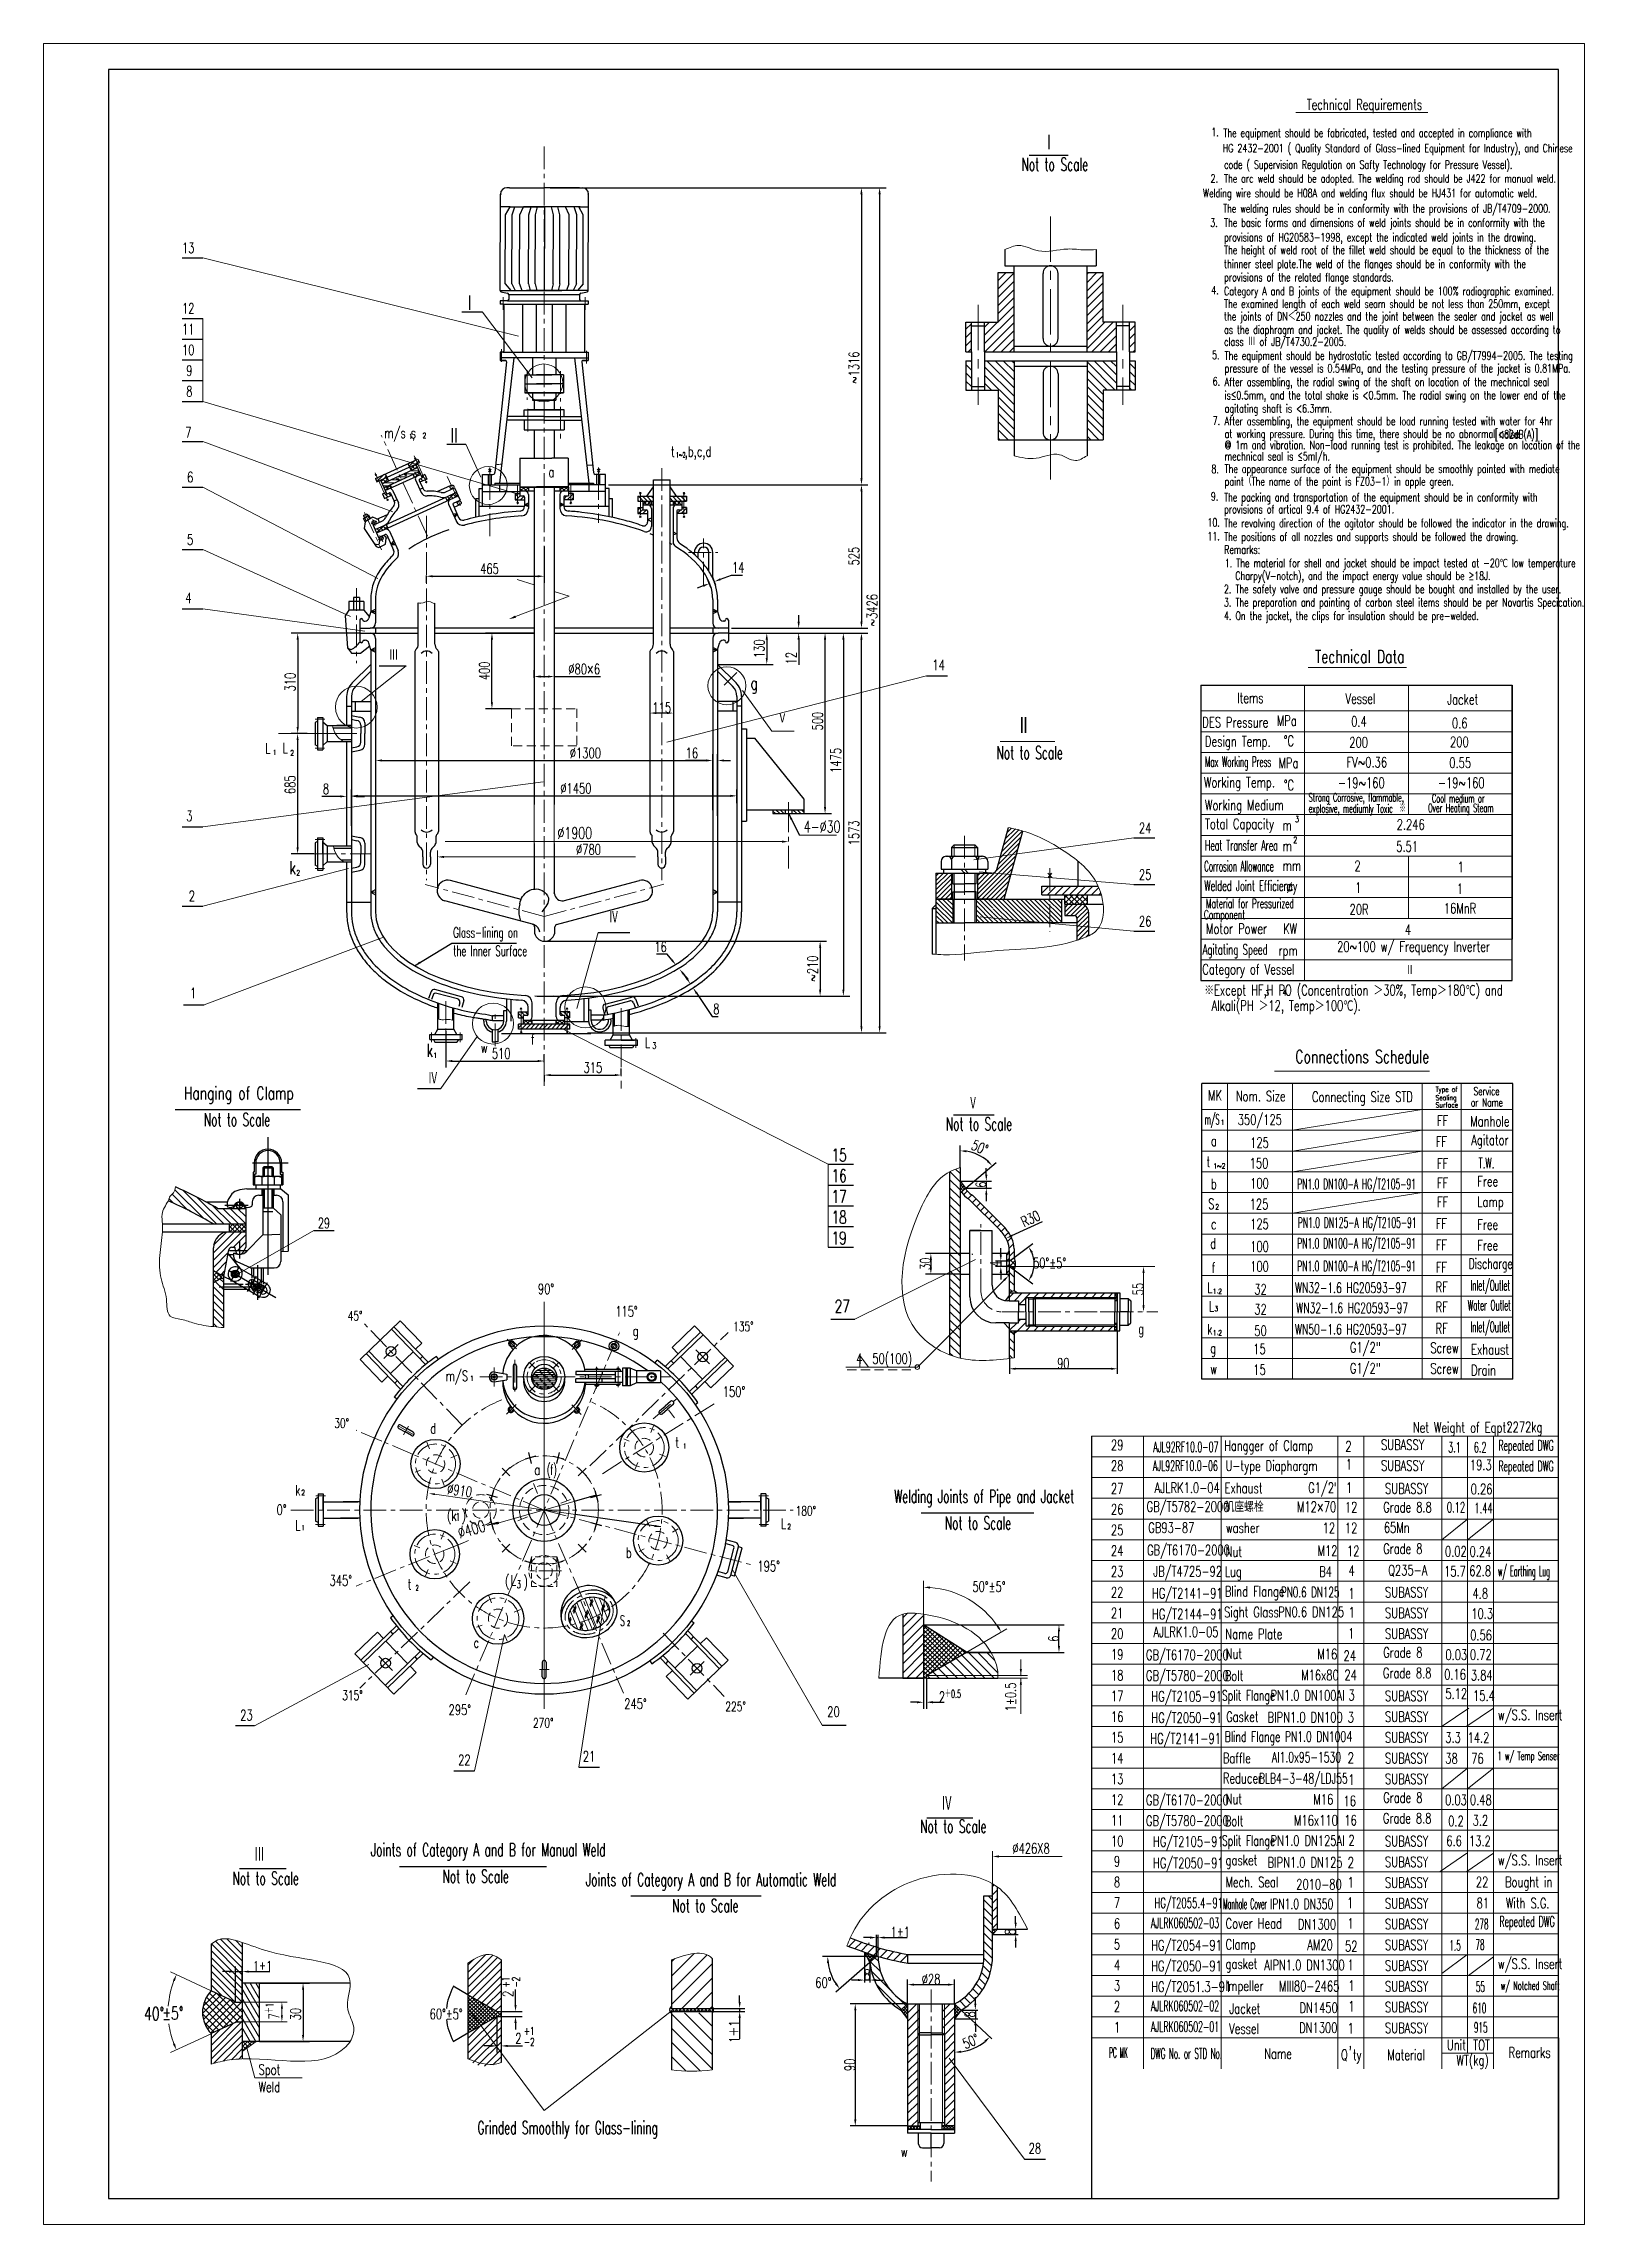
# Model space of a CAD drawing. Extents: x 0 to 594, y 0 to 841.
import ezdxf
from ezdxf.enums import TextEntityAlignment as Align

# ---------------------------------------------------------------- set-up
doc = ezdxf.new("R2010")
doc.units = 0
doc.header["$LTSCALE"] = 7
doc.header["$MEASUREMENT"] = 0
for name, pattern in [('CENTER', [2, 1.25, -0.25, 0.25, -0.25]), ('CENTERX2', [101.6, 63.5, -12.7, 12.7, -12.7]), ('DASHED', [0.75, 0.5, -0.25]), ('HIDDEN', [0.375, 0.25, -0.125]), ('PHANTOM', [2.5, 1.25, -0.25, 0.25, -0.25, 0.25, -0.25])]:
    doc.linetypes.add(name, pattern=pattern)
doc.layers.get('0').update_dxf_attribs({"linetype": 'CONTINUOUS', "lineweight": 30})
doc.layers.get('DEFPOINTS').update_dxf_attribs({"color": 2, "linetype": 'DASHED', "lineweight": 13})
for name, color, linetype, lineweight in [('-', 6, 'CONTINUOUS', 18), ('CEN', 1, 'CENTER', 13), ('DASH', 2, 'DASHED', 13), ('DIM', 4, 'CONTINUOUS', 13), ('FULL', 7, 'CONTINUOUS', 30), ('MAIN', 7, 'CONTINUOUS', 30), ('THIN', 3, 'CONTINUOUS', 13), ('斜线', 6, 'CONTINUOUS', 13)]:
    doc.layers.add(name, color=color, linetype=linetype, lineweight=lineweight)
for name, color, linetype in [('CENTER', 1, 'CENTER'), ('HIDDEN', 5, 'HIDDEN'), ('PHANTOM', 6, 'PHANTOM')]:
    doc.layers.add(name, color=color, linetype=linetype)
doc.styles.add('HZ3', font='romans.shx', dxfattribs={"width": 0.7, "height": 3, "bigfont": 'hztxt.shx'})
doc.styles.add('HZ4', font='romans.shx', dxfattribs={"width": 0.7, "height": 4, "bigfont": 'hztxt.shx'})
doc.styles.add('HZ5', font='romans.shx', dxfattribs={"width": 0.7, "height": 5, "bigfont": 'hztxt.shx'})
doc.styles.add('HZ6', font='romans.shx', dxfattribs={"width": 0.7, "height": 6, "bigfont": 'hztxt.shx'})
doc.styles.add('HZ8', font='SIMFANG.TTF', dxfattribs={"width": 0.7, "height": 8})
doc.styles.add('RMO3', font='romans.shx', dxfattribs={"width": 0.7, "height": 3})
doc.styles.add('RMO4', font='romans.shx', dxfattribs={"width": 0.7, "height": 4})
doc.dimstyles.get("Standard").update_dxf_attribs({"dimtxt": 0.18, "dimasz": 0.18, "dimexe": 0.18, "dimexo": 0.0625, "dimgap": 0.09, "dimtad": 0, "dimtih": 1, "dimtoh": 1, "dimdec": 4, "dimzin": 0, "dimdsep": 46, "dimtxsty": 'HZ4', "dimcen": 0.09, "dimadec": 0, "dimazin": 0, "dimtol": 1, "dimtm": 1e-09, "dimtfac": 1, "dimtdec": 4, "dimtofl": 0, "dimtmove": 0, "dimatfit": 3, "dimfxl": 0, "dimtolj": 1, "dimtzin": 0, "dimarcsym": 0})
doc.dimstyles.new('STANDARD$2', dxfattribs={"dimtxt": 0.18, "dimasz": 2.5, "dimexe": 2.5, "dimexo": 0.0625, "dimgap": 0.9, "dimtad": 1, "dimtih": 1, "dimdec": 0, "dimzin": 0, "dimdsep": 46, "dimtxsty": 'HZ5', "dimcen": 0.09, "dimadec": 0, "dimazin": 0, "dimtol": 1, "dimtfac": 2, "dimtdec": 0, "dimtofl": 0, "dimtmove": 0, "dimatfit": 0, "dimfxl": 0, "dimtolj": 1, "dimtzin": 0, "dimarcsym": 0})
pattern_1 = [(135, (13.5193, 20.4068), (-0.8207492, -0.8207492), []), (225, (13.5193, 20.4068), (0.8207492, -0.8207492), [])]
pattern_2 = [(45, (13.5193, 20.4068), (-0.8207492, 0.8207492), [])]
pattern_3 = [(135, (-25.9183, 25.1776), (-0.8838835, -0.8838835), []), (225, (-25.9183, 25.1776), (0.8838835, -0.8838835), [])]
pattern_4 = [(45, (6.1404, -199.4754), (-0.6187184, 0.6187184), []), (135, (6.1404, -199.4754), (-0.6187184, -0.6187184), [])]
pattern_5 = [(45, (-214.546, -392.1258), (-1.609318, 1.609318), [])]
pattern_6 = [(45, (4.9499, -11.7966), (-0.8838835, 0.8838835), [])]
pattern_7 = [(135, (4.9499, -11.7966), (-0.8838835, -0.8838835), [])]
pattern_8 = [(135, (-283.374, 195.58587), (-0.3535534, -0.3535534), [])]
pattern_9 = [(135, (-283.374, 195.5859), (-0.8838835, -0.8838835), []), (225, (-283.374, 195.5859), (0.8838835, -0.8838835), [])]
pattern_10 = [(135, (-283.374, 195.5859), (-1.414214, -1.414214), [])]

msp = doc.modelspace()

# ---------------------------------------------------------------- texts
at = {"color": 3, "style": 'HZ4'}
for s, height, width, p in [('Net Weight of Eqpt：', 4, 0.7, (527.86227, 305.32164)), ('2272kg', 4, 0.7, (563.94271, 305.49473)), ('AJL92RF10.0-07', 4, 0.55, (427.82855, 297.8383)), ('Hangger of Clamp', 3.96, 0.7, (455.12473, 298.33685)), ('U-type Diaphargm', 4, 0.7, (455.64587, 290.55172)), ('SUBASSY', 4, 0.7, (515.61811, 298.6501)), ('SUBASSY', 4, 0.7, (515.61811, 290.6501)), ('Repeated DWG', 4, 0.55, (560.87015, 298.43324)), ('Repeated DWG', 4, 0.55, (560.87015, 290.43324)), ('Grade 8.8', 4, 0.7, (516.4397, 274.57339)), ('Grade 8', 4, 0.7, (516.4397, 258.57339)), ('Grade 8', 4, 0.7, (516.4397, 218.57339)), ('Grade 8.8', 4, 0.7, (516.32505, 210.63726)), ('Grade 8', 4, 0.7, (516.4397, 162.57339)), ('Grade 8.8', 4, 0.7, (516.32505, 154.63726))]:
    msp.add_text(s, height=height, dxfattribs=dict(at, width=width)).set_placement(p)
at = {"layer": 'DIM'}
for s, height, style, width, p in [('Technical Requirements ', 4, 'HZ5', 0.7, (486.95074, 815.52229)), ('1.', 3.2, 'RMO4', 0.7, (450.1763, 805.30138)), ('The equipment should be fabricated, tested and accepted in compliance with ', 3.2, 'HZ5', 0.7, (454.83185, 804.94744)), ('HG 2432-2001 ( Quality Standard of Glass-lined Equipment for Industry), and Chinese ', 3.2, 'HZ5', 0.7, (454.575, 799.08078)), ('2.', 3.2, 'RMO4', 0.7, (449.87216, 787.38622)), ('The arc weld should be adopted. The welding rod should be J422 for manual weld.', 3.2, 'HZ5', 0.7, (455.08871, 787.38627)), ('code ( Supervision Regulation on Safty Technology for Pressure Vessel). ', 3.2, 'HZ5', 0.7, (455.08871, 792.73659)), ('                                                                                                                        Welding wire should be H08A and welding flux should be HJ431 for automatic weld.', 3.2, 'HZ5', 0.7, (246.65388, 781.73903)), ('The welding rules should be in conformity with the provisions of JB/T4709-2000.', 3.2, 'HZ5', 0.7, (454.72962, 775.83509)), ('3.', 3.2, 'RMO4', 0.7, (449.77937, 770.34797)), ('The basic forms and dimensions of weld joints should be in conformity with the ', 3.2, 'HZ5', 0.7, (455.08871, 770.36486)), ('provisions of HG20583-1998, except the indicated weld joints in the drawing.', 3.2, 'HZ5', 0.7, (455.08871, 764.71762)), ('13', 4, 'RMO4', 0.7, (53.3391, 760.23119)), ('The height of weld root of the fillet weld should be equal to the thickness of the', 3.2, 'HZ5', 0.7, (455.08871, 759.84046)), ('thinner steel plate.The weld of the flanges should be in conformity with the', 3.2, 'HZ5', 0.7, (455.08871, 754.44991)), ('provisions of the related flange standards.', 3.2, 'HZ5', 0.7, (455.08871, 749.31605)), ('12', 4, 'RMO4', 0.7, (53.33909, 736.88377)), ('4.', 3.2, 'RMO4', 0.7, (450.14784, 744.31786)), ('The examined length of each weld seam should be not less than 250mm, except', 3.2, 'HZ5', 0.7, (455.08871, 739.09244)), ('Category A and B joints of the equipment should be 100% radiographic examined. ', 3.2, 'HZ5', 0.7, (455.08871, 743.9696)), ('11', 4, 'RMO4', 0.7, (53.33909, 728.88377)), ('the joints of DN＜250 nozzles and the joint between the sealer and jacket as well', 3.2, 'HZ5', 0.7, (455.08871, 734.21527)), ('as the diaphragm and jacket. The quality of welds should be assessed according to', 3.2, 'HZ5', 0.7, (455.08871, 729.08142)), ('10', 4, 'RMO4', 0.7, (53.33909, 720.88377)), ('class Ⅲ of JB/T4730.2-2005.', 3.2, 'HZ5', 0.7, (455.08871, 724.46095)), ('9', 4, 'RMO4', 0.7, (54.96614, 712.88377)), ('5.', 3.2, 'RMO4', 0.7, (450.45438, 719.32219)), ('The equipment should be hydrostatic tested according to GB/T7994-2005. The testing ', 3.2, 'HZ5', 0.7, (455.31227, 719.07187)), ('pressure of the vessel is 0.54MPa, and the testing pressure of the jacket is 0.81MPa.', 3.2, 'HZ5', 0.7, (455.31227, 714.19471)), ('8', 4, 'RMO4', 0.7, (54.96614, 704.88377)), ('6.', 3.2, 'RMO4', 0.7, (450.68456, 709.18396)), ('After assembling, the radial swing of the shaft on location of the mechnical seal ', 3.2, 'HZ5', 0.7, (455.31227, 708.94919)), ('is≤0.5mm, and the total shake is <0.5mm. The radial swing on the lower end of the ', 3.2, 'HZ5', 0.7, (455.31227, 703.81534)), ('agitating shaft is <6.3mm.', 3.2, 'HZ5', 0.7, (455.31227, 698.68148)), ('7', 4, 'RMO4', 0.7, (54.64073, 689.12282)), ('m/s s', 4, 'RMO4', 0.7, (131.32963, 688.8724)), ('7.', 3.2, 'RMO4', 0.7, (450.67387, 693.97899)), ('After assembling, the equipment should be load running tested with water for 4hr', 3.2, 'HZ5', 0.7, (455.31227, 693.82636)), ('at working pressure. During this time, there should be no abnormal noise', 3.2, 'HZ5', 0.7, (455.31227, 688.9492)), (' [<82dB(A)]', 3.2, 'HZ5', 0.68, (558.03806, 688.73975)), ('t  ,b,c,d', 4, 'RMO4', 0.7, (241.85959, 681.69267)), ('@ 1m and vibration. Non-load running test is prohibited. The leakage on location of the ', 3.2, 'HZ5', 0.7, (455.31227, 684.63266)), ('mechnical seal is ≤5ml/h.', 3.2, 'HZ5', 0.7, (455.31227, 680.26889)), ('6', 4, 'RMO4', 0.7, (55.29155, 671.81705)), ('a', 4, 'RMO4', 0.7, (194.61375, 673.80269)), ('8.', 3.2, 'RMO4', 0.7, (450.20544, 675.34825)), ('The appearance surface of the equipment should be smoothly painted with mediate', 3.2, 'HZ5', 0.7, (455.31227, 675.43897)), ('paint（The name of the paint is FZ03-1）in apple green.', 3.2, 'HZ5', 0.7, (455.31227, 670.56181)), ('9.', 3.2, 'RMO4', 0.7, (450.00539, 664.81686)), ('The packing and transportation of the equipment should be in conformity with ', 3.2, 'HZ5', 0.7, (455.11221, 664.47021)), ('10.', 3.2, 'RMO4', 0.7, (448.65625, 654.73164)), ('The revolving direction of the agitator should be followed the indicator in the drawing. ', 3.2, 'HZ5', 0.7, (455.11221, 654.50643)), ('provisions of artical 9.4 of HG2432-2001.', 3.2, 'HZ5', 0.7, (455.11221, 659.84974)), ('5', 4, 'RMO4', 0.7, (55.29155, 647.71678)), ('11.', 3.2, 'RMO4', 0.7, (448.65625, 649.43907)), ('The positions of all nozzles and supports should be followed the drawing.', 3.2, 'HZ5', 0.7, (455.11221, 649.21386)), ('Remarks:', 3.2, 'HZ5', 0.7, (455.11221, 644.27544)), ('1. The material for shell and jacket should be impact tested at -20℃ low temperature  ', 3.2, 'HZ5', 0.7, (455.38661, 639.09213)), ('2. The safety valve and pressure gauge should be bought and installed by the user.', 3.2, 'HZ5', 0.7, (455.06376, 629.05759)), ('   Charpy(V-notch), and the impact energy value should be ≥18J. ', 3.2, 'HZ5', 0.7, (454.41858, 634.16344)), ('4', 4, 'RMO4', 0.7, (54.64073, 625.24202)), ('3. The preparation and painting of carbon steel items should be per Novartis Specication.', 3.2, 'HZ5', 0.7, (455.06376, 623.92498)), ('4. On the jacket, the clips for insulation should be pre-welded. ', 3.2, 'HZ5', 0.7, (455.06376, 618.7569)), ('Technical Data', 5, 'HZ5', 0.7, (490.15836, 602.14095)), ('14', 4, 'RMO4', 0.7, (342.65875, 599.35767)), ('g', 4.87502, 'RMO4', 0.7, (272.51614, 591.94551)), ('Items', 4, 'HZ4', 0.7, (460.12272, 586.68657)), ('Vessel', 4, 'HZ4', 0.7, (501.91426, 586.43432)), ('Jacket', 4, 'HZ4', 0.7, (541.08786, 586.11975)), ('DES Pressure', 4, 'HZ4', 0.7, (446.71389, 577.29155)), ('MPa', 4, 'RMO4', 0.7, (475.42132, 577.90375)), ('0.4', 4, 'RMO4', 0.7, (504.09883, 577.61345)), ('0.6', 4, 'RMO4', 0.7, (542.96739, 576.95563)), ('Design Temp.', 4, 'HZ4', 0.7, (447.74225, 569.93108)), ('%%dC', 4, 'RMO4', 0.7, (478.07808, 570.11945)), ('200', 4, 'RMO4', 0.7, (503.37498, 569.5352)), ('200', 4, 'RMO4', 0.7, (542.21077, 569.72417)), ('L', 4, 'RMO4', 0.7, (85.46928, 567.21092)), ('1', 2, 'RMO4', 0.7, (88.3602, 566.66079)), ('L', 4, 'RMO4', 0.7, (92.13408, 567.31388)), ('2', 2, 'RMO4', 0.7, (95.05927, 566.46517)), ('Max Working Press', 4, 'HZ4', 0.5, (447.74331, 562.05137)), ('MPa', 4, 'RMO4', 0.7, (476.07451, 561.59564)), ('FV~0.36', 4, 'RMO4', 0.7, (502.32806, 561.87386)), ('0.55', 4, 'RMO4', 0.7, (541.93885, 561.65947)), ('Working Temp.', 4, 'HZ4', 0.7, (447.34526, 554.13874)), ('%%dC', 4, 'RMO4', 0.7, (478.07808, 553.05974)), ('-19~160', 4, 'RMO4', 0.7, (499.00823, 553.92489)), ('-19~160', 4, 'RMO4', 0.7, (537.53002, 553.92489)), ('Working Medium', 4, 'HZ4', 0.7, (447.74437, 545.38352)), ('Strong Corrosive, flammable, ', 3.2, 'HZ4', 0.55, (487.69293, 548.68327)), ('explosive, mediumly Toxic  ※', 3.2, 'HZ4', 0.55, (487.69293, 544.4131)), ('Over Heating Steam', 3.2, 'HZ4', 0.55, (533.74619, 544.64822)), ('Cool medium or ', 3.2, 'HZ4', 0.55, (535.2244, 548.3397)), ('3', 4, 'RMO4', 0.7, (54.96614, 541.14231)), ('%%c1900', 4.457162, 'RMO4', 0.7, (198.08782, 534.32793)), ('4-%%c30', 4.457162, 'RMO4', 0.7, (293.05132, 536.77491)), ('24', 4, 'RMO4', 0.7, (422.27239, 536.52152)), ('Total Capacity', 4, 'HZ4', 0.7, (447.74331, 538.10541)), ('m', 4, 'RMO4', 0.7, (477.60704, 537.59323)), ('3', 2.4, 'RMO4', 0.7, (482.43707, 540.71939)), ('2.246', 4, 'RMO4', 0.7, (521.64582, 537.82755)), ('Heat Transfer Area', 4, 'HZ4', 0.55, (447.74225, 529.82542)), ('m', 4, 'RMO4', 0.7, (477.66695, 529.63439)), ('2', 2.4, 'RMO4', 0.7, (481.74192, 532.71939)), ('5.51', 4, 'RMO4', 0.7, (521.49043, 529.36663)), ('k', 5, 'HZ5', 0.7, (94.75103, 520.6526)), ('2', 2, 'HZ5', 0.7, (97.42684, 520.24075)), ('25', 4, 'RMO4', 0.7, (422.27239, 518.54066)), ('Corrosion Allowance', 4, 'HZ4', 0.5, (447.42896, 521.78264)), ('m', 4, 'RMO4', 0.7, (477.66695, 522.04016)), ('m', 4, 'RMO4', 0.7, (481.23089, 522.04016)), ('2', 4, 'RMO4', 0.7, (505.34281, 521.87493)), ('1', 4, 'RMO4', 0.7, (545.12493, 521.47348)), ('2', 4, 'RMO4', 0.7, (55.94237, 510.24417)), ('Welded Joint Efficiency', 4, 'HZ4', 0.58, (447.51029, 514.23989)), ('%%C', 4, 'RMO4', 0.7, (479.12081, 513.48102)), ('1', 4, 'RMO4', 0.7, (505.62809, 513.51118)), ('1', 4, 'RMO4', 0.7, (544.85642, 513.10627)), ('Ⅳ', 4.87502, 'HZ4', 0.7, (217.8433, 501.71053)), ('         Component', 3.5, 'HZ4', 0.6, (433.24883, 503.3781)), ('Material for Pressurized', 3.5, 'HZ4', 0.6, (448.09317, 507.64828)), ('20R', 4, 'RMO4', 0.7, (503.48403, 505.10926)), ('16MnR', 4, 'RMO4', 0.7, (539.83457, 505.54453)), ('Glass-lining on', 4, 'HZ4', 0.6, (157.90091, 496.24192)), ('26', 4, 'RMO4', 0.7, (422.27239, 500.55979)), ('Motor Power', 4, 'HZ4', 0.7, (448.1403, 497.66823)), ('KW', 4, 'RMO4', 0.7, (477.84749, 497.67314)), ('4', 4, 'RMO4', 0.7, (524.82887, 497.29181)), ('the Inner Surface', 4, 'HZ4', 0.6, (157.90091, 489.13929)), ('Agitating Speed', 4, 'HZ4', 0.6, (446.81613, 489.66823)), ('rpm', 4, 'RMO4', 0.7, (476.07451, 489.27719)), ('20~100 w/ Frequency Inverter', 4, 'RMO4', 0.7, (498.68823, 490.78395)), ('Category of Vessel', 4, 'HZ4', 0.7, (446.71601, 482.04083)), ('Ⅱ', 4, 'HZ4', 0.7, (524.7965, 481.77285)), ('1', 4, 'RMO4', 0.7, (56.47258, 472.84939)), ('※Except HF,H PO (Concentration ＞30%, Temp＞180℃) and', 4, 'HZ4', 0.7, (447.45365, 473.9616)), (' Alkali(PH ＞12, Temp＞100℃).', 4, 'HZ4', 0.7, (448.37597, 468.02469)), ('3', 2, 'HZ4', 0.7, (470.94314, 473.88332)), ('4', 2, 'HZ4', 0.7, (477.69926, 473.9631)), ('k', 5, 'HZ5', 0.7, (147.58954, 450.24251)), ('w', 4, 'RMO4', 0.7, (168.53842, 451.76762)), ('f', 4, 'RMO4', 0.7, (187.88392, 455.05958)), ('L', 4, 'RMO4', 0.7, (231.7897, 453.68224)), ('3', 2.4, 'RMO4', 0.7, (234.64678, 453.40484)), ('1', 2, 'HZ5', 0.7, (150.26535, 449.83066)), ('Connections Schedule', 5, 'HZ5', 0.7, (482.57016, 447.83875)), ('Ⅳ', 4.87502, 'HZ4', 0.7, (148.16539, 439.6229)), ('MK', 4, 'HZ4', 0.7, (448.91483, 433.40846)), ('Type of', 2, 'HZ4', 0.7, (536.61572, 436.7288)), ('Service', 3, 'HZ4', 0.7, (551.28524, 435.52026)), ('m/S', 4, 'RMO4', 0.468346, (447.58374, 424.15593)), ('Nom. Size', 4, 'HZ4', 0.7, (459.59882, 433.12901)), ('Connecting Size STD', 4, 'HZ4', 0.7, (489.01388, 432.84956)), ('Sealing', 2, 'HZ4', 0.7, (536.61572, 433.50582)), ('Surface', 2, 'HZ4', 0.7, (536.61572, 430.6987)), ('or Name', 3, 'HZ4', 0.7, (550.24491, 431.15363)), ('350/125', 4, 'RMO4', 0.7, (460.35064, 424.03226)), ('FF', 4, 'HZ4', 0.7, (537.20469, 423.66703)), ('Manhole', 4, 'HZ4', 0.7, (549.99696, 423.42873)), ('15', 4.875021, 'RMO4', 0.7, (303.76731, 409.93833)), ('a', 4, 'RMO4', 0.7, (450.0504, 415.85155)), ('125', 4, 'RMO4', 0.7, (465.16333, 415.16216)), ('FF', 4, 'HZ4', 0.7, (536.72254, 415.5391)), ('Agitator', 4, 'HZ4', 0.7, (550.38603, 416.20408)), ('16', 4.875021, 'RMO4', 0.7, (303.76731, 401.93833)), ('t', 4, 'RMO4', 0.7, (448.29987, 407.79858)), ('150', 4, 'RMO4', 0.7, (464.96694, 407.22591)), ('FF', 4, 'HZ4', 0.7, (537.20469, 407.10073)), ('Free', 4, 'HZ4', 0.7, (552.7146, 400.27144)), ('T.W.', 4, 'HZ4', 0.6, (553.18995, 407.32077)), ('17', 4.875021, 'RMO4', 0.7, (303.76731, 393.93833)), ('S', 4, 'RMO4', 0.7, (448.96073, 391.57437)), ('b', 4, 'RMO4', 0.7, (450.0504, 399.27103)), ('125', 4, 'RMO4', 0.7, (464.96694, 391.43842)), ('100', 4, 'RMO4', 0.7, (465.16333, 399.5163)), ('FF', 4, 'HZ4', 0.7, (537.20469, 392.23333)), ('FF', 4, 'HZ4', 0.7, (537.2168, 399.62649)), ('Lamp', 4, 'HZ4', 0.7, (552.7146, 392.38037)), ('29', 3.96, 'RMO4', 0.7, (105.70023, 384.15611)), ('18', 4.875021, 'RMO4', 0.7, (303.76731, 385.93833)), ('125', 4, 'RMO4', 0.7, (465.16333, 383.82218)), ('FF', 4, 'HZ4', 0.7, (536.72254, 383.89325)), ('Free', 4, 'HZ4', 0.7, (552.7146, 383.58646)), ('19', 4.875021, 'RMO4', 0.7, (303.76731, 377.93833)), ('d', 4, 'RMO4', 0.7, (449.7678, 376.27411)), ('c', 4, 'RMO4', 0.7, (450.0504, 383.79574)), ('100', 4, 'RMO4', 0.7, (465.16333, 375.10912)), ('FF', 4, 'HZ4', 0.7, (536.72254, 375.68965)), ('Free', 4, 'HZ4', 0.7, (552.7146, 375.58646)), ('f', 4, 'RMO4', 0.7, (450.33301, 366.94383)), ('100', 4, 'RMO4', 0.7, (465.16333, 367.43329)), ('FF', 4, 'HZ4', 0.7, (536.72254, 367.07888)), ('Discharge', 4, 'HZ4', 0.65, (549.41646, 368.51744)), ('90%%d', 4, 'RMO4', 0.7, (190.57379, 358.76444)), ('32', 4, 'RMO4', 0.7, (466.75169, 358.61296)), (' WN32-1.6 HG20593-97', 4, 'RMO4', 0.65, (480.65894, 359.19437)), ('RF', 4, 'HZ4', 0.7, (536.67052, 359.48863)), ('Inlet/Outlet', 4, 'HZ4', 0.5, (550.08075, 360.13687)), ('115%%D', 4, 'RMO4', 0.7, (220.38012, 350.06322)), ('27', 4.875021, 'RMO4', 0.7, (304.99271, 351.61082)), ('L', 4, 'RMO4', 0.7, (449.20259, 351.99705)), ('32', 4, 'RMO4', 0.7, (466.75169, 350.92263)), (' WN32-1.6 HG20593-97', 4, 'RMO4', 0.65, (481.15939, 351.43849)), ('RF', 4, 'HZ4', 0.7, (536.67052, 351.7983)), ('Water Outlet', 4, 'HZ4', 0.5, (549.08763, 352.46766)), ('45%%d', 3.657143, 'RMO4', 0.7, (117.20349, 348.5663)), ('135%%d', 3.657143, 'RMO4', 0.7, (265.81201, 344.46948)), ('50', 4, 'RMO4', 0.7, (466.75169, 342.61296)), (' WN50-1.6 HG20593-97', 4, 'RMO4', 0.65, (480.65894, 343.19437)), ('RF', 4, 'HZ4', 0.7, (536.67052, 343.48863)), ('Inlet/Outlet', 4, 'HZ4', 0.5, (550.08075, 344.13687)), ('g', 4, 'RMO4', 0.7, (449.7678, 335.93545)), ('15', 4, 'RMO4', 0.7, (466.33347, 335.61238)), ('G1/2"', 4, 'RMO4', 0.7, (503.62095, 336.1797)), ('Screw', 4, 'HZ4', 0.7, (534.63711, 336.03136)), ('Exhaust', 4, 'HZ4', 0.7, (550.32183, 335.41702)), ('m/S', 4, 'RMO4', 0.7, (155.00575, 325.23606)), ('w', 4, 'RMO4', 0.7, (449.7678, 327.93545)), ('15', 4, 'RMO4', 0.7, (466.33347, 327.61238)), ('G1/2"', 4, 'RMO4', 0.7, (503.62095, 328.1797)), ('Screw', 4, 'HZ4', 0.7, (534.63711, 328.03136)), ('Drain', 4, 'HZ4', 0.7, (550.32183, 327.41702)), ('1', 2, 'RMO4', 0.7, (164.42463, 325.2582)), ('150%%D', 4, 'RMO4', 0.7, (261.84699, 319.1468)), ('30%%d', 3.657143, 'RMO4', 0.7, (112.03395, 307.17983)), ('t', 4, 'RMO4', 0.7, (243.5394, 299.54328)), ('29', 4, 'RMO4', 0.7, (411.49714, 298.57087)), ('28', 4, 'RMO4', 0.7, (411.49714, 290.57087)), ('AJL92RF10.0-06', 4, 'HZ4', 0.55, (427.62101, 290.55644)), ('2', 3.96, 'RMO4', 0.7, (501.8721, 298.06845)), ('1', 4, 'RMO4', 0.7, (502.03248, 291.06768)), ('3.1', 3.96, 'RMO4', 0.579114, (541.4701, 297.70161)), ('19.3', 4, 'RMO4', 0.7, (549.86727, 290.86599)), ('6.2', 3.96, 'RMO4', 0.579114, (551.3701, 297.70161)), ('AJLRK1.0-04', 4, 'RMO4', 0.7, (428.33485, 282.05839)), ('Exhaust', 4, 'HZ4', 0.7, (455.29017, 281.98694)), ('G1/2"', 4, 'RMO4', 0.7, (487.50809, 282.06053)), ('1', 4, 'RMO4', 0.7, (502.09774, 282.11228)), ('0%%D', 4, 'RMO4', 0.7, (89.81238, 273.61498)), ('27', 4, 'RMO4', 0.7, (411.49714, 281.78635)), ('26', 4, 'RMO4', 0.7, (411.49714, 273.78635)), ('GB/T5782-2000', 4, 'RMO4', 0.7, (425.22314, 274.7829)), ('M12×70', 4, 'HZ4', 0.7, (483.2128, 274.72334)), ('12', 4, 'RMO4', 0.7, (501.66441, 274.58172)), ('SUBASSY', 4, 'HZ4', 0.7, (517.14698, 281.78733)), ('0.12', 4, 'RMO4', 0.587757, (540.98066, 274.55192)), ('0.26', 4, 'RMO4', 0.7, (550.17903, 281.56645)), ('1.44', 4, 'RMO4', 0.587757, (551.60621, 274.25111)), ('2', 2, 'RMO4', 0.7, (286.68424, 268.10678)), ('180%%d', 3.657143, 'RMO4', 0.7, (289.89107, 273.34791)), ('25', 4, 'RMO4', 0.7, (411.49714, 265.78635)), ('GB93-87', 4, 'RMO4', 0.7, (425.87089, 266.6728)), ('12', 4, 'RMO4', 0.7, (493.1213, 266.55313)), ('12', 4, 'RMO4', 0.7, (501.66441, 266.58172)), ('65Mn', 4, 'RMO4', 0.7, (516.68358, 266.74218)), ('24', 4, 'RMO4', 0.7, (411.49714, 257.78635)), ('GB/T6170-2000', 4, 'RMO4', 0.7, (425.41098, 258.02918)), ('Nut', 4, 'HZ4', 0.7, (455.68295, 257.39305)), ('M12', 4, 'RMO4', 0.7, (491.1468, 257.79166)), ('12', 4, 'RMO4', 0.7, (502.5063, 257.67991)), ('0.02', 4, 'RMO4', 0.7, (540.26601, 257.52663)), ('0.24', 4, 'RMO4', 0.7, (549.76052, 257.48081)), ('195%%D', 4, 'RMO4', 0.7, (275.21457, 251.83211)), ('23', 4, 'RMO4', 0.7, (411.49714, 249.78635)), ('JB/T4725-92', 4, 'RMO4', 0.7, (427.78036, 249.82992)), ('Lug              B4', 4, 'HZ4', 0.7, (455.36784, 249.76116)), ('4', 4, 'RMO4', 0.7, (503.03912, 250.14664)), ('Q235-A', 4, 'RMO4', 0.7, (518.34597, 250.28543)), ('15.7', 4, 'RMO4', 0.7, (539.93878, 249.88927)), ('62.8', 4, 'RMO4', 0.7, (549.63004, 250.03464)), ('w/ Earthing Lug', 4, 'HZ4', 0.45, (560.72366, 249.94138)), ('345%%D', 4, 'RMO4', 0.7, (110.25333, 246.30393)), ('t', 4, 'RMO4', 0.7, (140.38038, 244.88254)), ('(', 4, 'RMO4', 0.7, (177.84757, 246.13769)), (')', 4, 'RMO4', 0.7, (185.02098, 245.8391)), ('22', 4, 'RMO4', 0.7, (411.49714, 241.78635)), ('HG/T2141-91', 4, 'RMO4', 0.7, (427.27601, 241.37374)), ('Blind Flange ', 4, 'HZ4', 0.7, (455.36784, 242.11693)), ('PN0.6 DN125', 4, 'RMO4', 0.620896, (477.01839, 241.83308)), ('1', 4, 'RMO4', 0.7, (503.03912, 241.29543)), ('SUBASSY', 4, 'HZ4', 0.7, (517.14698, 241.78733)), ('4.8', 4, 'RMO4', 0.7, (550.88045, 241.31267)), ('21', 4, 'RMO4', 0.7, (411.49714, 233.78635)), ('HG/T2144-91', 4, 'RMO4', 0.7, (427.27601, 233.37374)), ('Sight Glass', 4, 'HZ4', 0.7, (455.10021, 234.13923)), ('PN0.6 DN125', 4, 'RMO4', 0.7, (475.92919, 234.20737)), ('1', 4, 'RMO4', 0.7, (503.09511, 234.02584)), ('SUBASSY', 4, 'HZ4', 0.7, (517.14698, 233.78733)), ('10.3', 4, 'RMO4', 0.7, (550.39493, 233.54182)), ('20', 4, 'RMO4', 0.7, (411.49714, 225.78635)), ('AJLRK1.0-05', 4, 'RMO4', 0.7, (427.87706, 226.50425)), ('Name Plate', 4, 'HZ4', 0.7, (455.59792, 225.69954)), ('1', 4, 'RMO4', 0.7, (502.94466, 225.92164)), ('SUBASSY', 4, 'HZ4', 0.7, (517.14698, 225.78733)), ('0.56', 4, 'RMO4', 0.7, (549.96729, 225.26109)), ('19', 4, 'RMO4', 0.7, (411.49714, 217.78635)), ('GB/T6170-2000', 4, 'RMO4', 0.7, (424.99053, 217.61633)), ('Nut', 4, 'HZ4', 0.7, (455.68295, 218.05182)), ('M16', 4, 'RMO4', 0.7, (491.05746, 217.93194)), ('24', 4, 'RMO4', 0.7, (501.1497, 217.29268)), ('0.03', 4, 'RMO4', 0.7, (540.42448, 217.67378)), ('0.72', 4, 'RMO4', 0.7, (549.87145, 217.7118)), ('18', 4, 'RMO4', 0.7, (411.49714, 209.78635)), ('GB/T5780-2000', 4, 'RMO4', 0.7, (424.99053, 209.64315)), ('Bolt', 4, 'HZ4', 0.7, (455.36784, 209.58347)), ('M16x80', 4, 'RMO4', 0.7, (484.80142, 209.81026)), ('24', 4, 'RMO4', 0.7, (501.48897, 209.85538)), ('0.16', 4, 'RMO4', 0.7, (539.93903, 210.10185)), ('3.84', 4, 'RMO4', 0.7, (550.21991, 209.79474)), ('315%%d', 3.657143, 'RMO4', 0.7, (115.10279, 202.19069)), ('245%%D', 4, 'RMO4', 0.7, (223.85743, 198.76433)), ('＋0.5', 3, 'HZ3', 0.6, (347.41771, 203.08928)), ('17', 4, 'RMO4', 0.7, (411.49714, 201.78635)), ('HG/T2105-91', 4, 'RMO4', 0.7, (427.07498, 201.64315)), ('Split Flange', 4, 'HZ4', 0.65, (454.26978, 202.0066)), ('  PN1.0 DN100AI', 4, 'RMO4', 0.7, (469.16973, 201.9969)), ('3', 4, 'RMO4', 0.7, (503.03912, 202.0966)), ('SUBASSY', 4, 'HZ4', 0.7, (517.14698, 201.78733)), ('5.12', 4, 'RMO4', 0.7, (540.41456, 202.67769)), ('15.4', 4, 'RMO4', 0.7, (551.10341, 201.88672)), ('23', 4, 'RMO4', 0.7, (75.78805, 194.37717)), ('295%%D', 4, 'RMO4', 0.7, (156.12847, 196.44897)), ('270%%d', 3.657143, 'RMO4', 0.7, (188.65556, 191.56567)), ('225%%d', 3.657143, 'RMO4', 0.7, (262.82099, 197.89298)), ('20', 4, 'RMO4', 0.7, (302.10798, 195.68074)), ('16', 4, 'RMO4', 0.7, (411.49714, 193.78635)), ('HG/T2050-91', 4, 'RMO4', 0.7, (427.07498, 193.37374)), ('Gasket', 4, 'HZ4', 0.7, (455.90311, 193.78264)), ('BIPN1.0 DN100', 4, 'RMO4', 0.7, (471.89797, 193.56691)), ('3', 4, 'RMO4', 0.7, (502.76606, 193.5596)), ('SUBASSY', 4, 'HZ4', 0.7, (517.14698, 193.78733)), ('w/S.S. Insert', 4, 'HZ4', 0.7, (560.68295, 194.48907)), ('15', 4, 'RMO4', 0.7, (411.49714, 185.78635)), ('HG/T2141-91', 4, 'RMO4', 0.7, (426.63177, 185.37374)), ('Blind Flange PN1.0 DN100', 4, 'HZ4', 0.65, (455.36784, 186.11693)), ('4', 4, 'RMO4', 0.7, (502.21993, 186.21061)), ('SUBASSY', 4, 'HZ4', 0.7, (517.14698, 185.78733)), ('3.3', 4, 'RMO4', 0.7, (540.37572, 185.7192)), ('14.2', 4, 'RMO4', 0.7, (548.98693, 185.7192)), ('22', 4, 'RMO4', 0.7, (159.80131, 177.07124)), ('21', 4, 'RMO4', 0.7, (207.85196, 178.44574)), ('14', 4, 'RMO4', 0.7, (411.49714, 177.78635)), ('Baffle', 4, 'HZ4', 0.7, (454.60843, 177.82723)), ('AI1.0x95-1530', 4, 'HZ4', 0.65, (473.58109, 178.16419)), ('2', 4, 'RMO4', 0.7, (502.76606, 177.92914)), ('SUBASSY', 4, 'HZ4', 0.7, (517.14698, 177.78733)), ('38', 4, 'RMO4', 0.7, (540.37572, 177.7192)), ('76', 4, 'RMO4', 0.7, (550.37572, 177.7192)), ('1 w/ Temp Senser', 3.2, 'HZ4', 0.55, (560.53584, 179.08591)), ('13', 4, 'RMO4', 0.7, (411.49714, 169.78635)), ('Reducer', 4, 'HZ4', 0.7, (454.64821, 170.07864)), ('BLB4-3-48/LDJ55', 4, 'HZ4', 0.65, (468.54785, 170.0146)), ('1', 4, 'RMO4', 0.7, (502.98055, 169.5339)), ('SUBASSY', 4, 'HZ4', 0.7, (517.14698, 169.78733)), ('12', 4, 'RMO4', 0.7, (411.49714, 161.78635)), ('GB/T6170-2000', 4, 'RMO4', 0.7, (424.99053, 161.61633)), ('Nut', 4, 'HZ4', 0.7, (455.68295, 162.05182)), ('M16', 4, 'RMO4', 0.7, (489.53033, 161.93194)), ('16', 4, 'RMO4', 0.7, (501.1497, 161.29268)), ('0.03', 4, 'RMO4', 0.7, (540.29547, 161.67378)), ('0.48', 4, 'RMO4', 0.7, (549.87145, 161.7118)), ('11', 4, 'RMO4', 0.7, (411.49714, 153.78635)), ('GB/T5780-2000', 4, 'RMO4', 0.7, (424.99053, 153.64315)), ('Bolt', 4, 'HZ4', 0.7, (455.36784, 153.58347)), ('M16x110', 4, 'RMO4', 0.7, (482.0671, 153.81026)), ('16', 4, 'RMO4', 0.7, (501.48897, 153.85538)), ('0.2', 4, 'RMO4', 0.7, (541.4997, 153.5521)), ('3.2', 4, 'RMO4', 0.7, (550.9291, 153.79474)), ('10', 4, 'RMO4', 0.7, (411.49714, 145.78635)), ('HG/T2105-91', 4, 'RMO4', 0.7, (427.68538, 145.64315)), ('Split Flange', 4, 'HZ4', 0.65, (454.26978, 146.0066)), ('  PN1.0 DN125AI', 4, 'RMO4', 0.7, (469.16973, 145.9969)), ('2', 4, 'RMO4', 0.7, (503.03912, 146.0966)), ('SUBASSY', 4, 'HZ4', 0.7, (517.14698, 145.78733)), ('6.6', 4, 'RMO4', 0.7, (540.78748, 145.88672)), ('13.2', 4, 'RMO4', 0.7, (549.51988, 145.88672)), ('w/S.S. Insert', 4, 'HZ4', 0.7, (560.68295, 138.48907)), ('9', 4, 'RMO4', 0.7, (412.64327, 138.02277)), ('HG/T2050-91', 4, 'RMO4', 0.7, (427.68538, 137.37374)), ('gasket', 4, 'HZ4', 0.7, (455.68295, 138.48907)), ('BIPN1.0 DN125', 4, 'RMO4', 0.7, (471.85149, 137.56691)), ('2', 4, 'RMO4', 0.7, (502.76606, 137.5596)), ('SUBASSY', 4, 'HZ4', 0.7, (517.14698, 137.78733)), ('8', 4, 'RMO4', 0.7, (412.64327, 130.02277)), ('HG/T2055.4-91', 4, 'RMO4', 0.6, (428.25131, 121.96087)), ('Mech. Seal', 4, 'HZ4', 0.7, (455.63548, 130.02775)), ('2010-80', 4, 'RMO4', 0.7, (482.92215, 129.14443)), ('1', 4, 'RMO4', 0.7, (502.76606, 129.92048)), ('SUBASSY', 4, 'HZ4', 0.7, (517.14698, 129.78733)), ('22', 4, 'RMO4', 0.7, (552.17536, 130.06021)), ('Bought in ', 4, 'RMO4', 0.7, (563.42803, 130.06021)), ('7', 4, 'RMO4', 0.7, (412.64327, 122.02277)), ('6', 4, 'RMO4', 0.7, (412.64327, 114.02277)), ('AJLRK060502-03', 4, 'RMO4', 0.55, (426.88181, 114.24896)), ('Cover Head', 4, 'HZ4', 0.7, (455.68295, 114.07864)), ('DN1300', 4, 'RMO4', 0.7, (483.52776, 113.74462)), ('1', 4, 'RMO4', 0.7, (502.493, 122.00854)), ('1', 4, 'RMO4', 0.7, (502.68827, 114.0966)), ('SUBASSY', 4, 'HZ4', 0.7, (517.14698, 121.78733)), ('SUBASSY', 4, 'HZ4', 0.7, (517.14698, 113.78733)), ('278', 4, 'RMO4', 0.511425, (551.80092, 113.79211)), ('81', 4, 'RMO4', 0.7, (552.46264, 121.92756)), ('Repeated DWG', 4, 'HZ4', 0.55, (561.2706, 114.80569)), ('With S.G.', 4, 'HZ4', 0.7, (563.74956, 121.91834)), ('5', 4, 'RMO4', 0.7, (412.64327, 106.02277)), ('HG/T2054-91', 4, 'RMO4', 0.7, (426.9842, 105.64315)), ('Clamp', 4, 'HZ4', 0.7, (455.68295, 106.0066)), ('AM20', 4, 'RMO4', 0.7, (487.19138, 105.80207)), ('SUBASSY', 4, 'HZ4', 0.7, (517.14698, 105.78733)), ('1.5', 4, 'RMO4', 0.511425, (541.97217, 105.59999)), ('78', 4, 'RMO4', 0.511425, (552.01422, 105.90079)), ('4', 4, 'RMO4', 0.7, (412.64327, 98.02277)), ('HG/T2050-91', 4, 'RMO4', 0.7, (426.9842, 97.64315)), ('gasket', 4, 'HZ4', 0.7, (455.68295, 98.48907)), ('AIPN1.0 DN1300', 4, 'RMO4', 0.7, (470.62102, 97.9969)), ('52', 4, 'RMO4', 0.7, (501.74302, 105.29919)), ('1', 4, 'RMO4', 0.7, (502.68827, 98.0966)), ('SUBASSY', 4, 'HZ4', 0.7, (517.14698, 97.78733)), ('w/S.S. Insert', 4, 'HZ4', 0.7, (560.68295, 98.48907)), ('3', 4, 'RMO4', 0.7, (412.64327, 90.02277)), ('HG/T2051.3-91', 4, 'RMO4', 0.7, (426.9842, 89.64315)), ('Impeller', 4, 'HZ4', 0.7, (455.68295, 90.0066)), ('MIII80-2465', 4, 'RMO4', 0.7, (476.2769, 89.87081)), ('1', 4, 'RMO4', 0.7, (503.03912, 90.0966)), ('SUBASSY', 4, 'HZ4', 0.7, (517.14698, 89.78733)), ('55', 4, 'RMO4', 0.511425, (552.16416, 89.62977)), ('w/ Notched Shaft', 3.2, 'HZ4', 0.55, (561.79318, 90.48907)), ('2', 4, 'RMO4', 0.7, (412.64327, 82.02277)), ('AJLRK060502-02', 4, 'RMO4', 0.55, (426.88181, 82.24896)), ('Jacket', 4, 'HZ4', 0.7, (457.11097, 81.24627)), ('DN1450', 4, 'RMO4', 0.7, (484.17417, 81.55872)), ('1', 4, 'RMO4', 0.7, (503.03912, 82.0966)), ('SUBASSY', 4, 'HZ4', 0.7, (517.14698, 81.78733)), ('610', 4, 'RMO4', 0.511425, (550.93985, 81.40074)), ('40°', 5, 'HZ5', 0.7, (38.7146, 78.79814)), ('±5°', 5, 'HZ5', 0.7, (45.78959, 78.95452)), ('+1', 3, 'RMO3', 0.7, (185.18293, 73.04387)), ('1', 4, 'RMO4', 0.7, (412.64327, 74.02277)), ('AJLRK060502-01', 4, 'RMO4', 0.55, (426.88181, 74.24896)), ('Vessel', 4, 'HZ4', 0.7, (457.04454, 73.49139)), ('DN1300', 4, 'RMO4', 0.7, (484.04902, 73.83898)), ('1', 4, 'RMO4', 0.7, (502.76606, 73.63901)), ('SUBASSY', 4, 'HZ4', 0.7, (517.14698, 73.78733)), ('915', 4, 'RMO4', 0.511425, (551.42819, 73.9642)), ('-2', 3, 'RMO3', 0.7, (185.16743, 68.83031)), ('DWG No. or STD No.', 4, 'HZ4', 0.5, (426.82109, 63.902)), ('   Name', 4, 'HZ4', 0.7, (464.29264, 63.82022)), ('Q ty', 4, 'HZ4', 0.7, (500.18336, 63.38509)), (',', 4, 'HZ4', 0.7, (503.17, 68.40325)), ('Material', 4, 'HZ4', 0.7, (518.0242, 63.38509)), ('Unit', 4, 'HZ4', 0.7, (541.02272, 67.16261)), ('TOT', 4, 'HZ4', 0.7, (551.11142, 67.16261)), ('Remarks', 4, 'HZ4', 0.7, (564.79037, 64.28697)), ('WT(kg)', 4, 'HZ4', 0.7, (544.66056, 61.31746)), ('Grinded Smoothly for Glass-lining', 5, 'HZ5', 0.6, (167.29841, 34.81765)), ('w', 4, 'RMO4', 0.7, (330.45939, 25.99813)), ('28', 4, 'RMO4', 0.7, (379.76234, 27.31323))]:
    msp.add_text(s, height=height, dxfattribs=dict(at, style=style, width=width)).set_placement(p)
for s, style, width, p, p2 in [('PN1.0 DN100-A HG/T2105-91', 'RMO4', 0.618068, (483.29834, 399.20832), (529.08112, 399.20832)), ('PN1.0 DN125-A HG/T2105-91', 'RMO4', 0.618068, (483.53162, 384.3529), (529.3144, 384.3529)), ('PN1.0 DN100-A HG/T2105-91', 'RMO4', 0.618068, (483.29834, 376.33147), (529.08112, 376.33147)), ('PN1.0 DN100-A HG/T2105-91', 'RMO4', 0.618068, (483.29834, 367.55078), (529.08112, 367.55078)), ('Manhole Cover', 'HZ4', 0.490705, (454.6937, 121.62436), (471.63213, 121.62436)), ('IPN1.0 DN350', 'RMO4', 0.741455, (472.80847, 121.58175), (497.1941, 121.58175)), ('PC MK', 'HZ4', 0.465633, (410.76297, 64.25534), (418.00614, 64.25534))]:
    msp.add_text(s, height=4, dxfattribs=dict(at, style=style, width=width)).set_placement(p, p2, align=Align.FIT)
for s, style, width, p in [('+1', 'RMO3', 0.7, (179.61858, 91.38113)), ('-2', 'RMO3', 0.7, (183.62007, 91.36563)), ('＋1', 'HZ3', 0.6, (88.65628, 81.38944))]:
    msp.add_text(s, height=3, rotation=90, dxfattribs=dict(at, style=style, width=width)).set_placement(p)
at = {"layer": 'DIM', "char_height": 4, "attachment_point": 1, "style": 'HZ4'}
for s, insert, width in [('Ⅴ', (282.9229, 582.8748), 5.9435), ('Spot Weld', (82.87225, 61.67983), 16.8529)]:
    msp.add_mtext(s, dxfattribs=dict(at, insert=insert, width=width))
at = {"layer": 'DIM', "insert": (210.05095, 530.24758), "char_height": 4, "attachment_point": 5, "style": 'RMO4'}
msp.add_mtext('%%c780', dxfattribs=at)
at = {"layer": 'DIM', "color": 3, "insert": (422.11732, 347.17045), "char_height": 4, "width": 5.0294, "attachment_point": 1, "style": 'RMO4'}
msp.add_mtext('{\\f??|b0|i0|c0|p54;g}', dxfattribs=at)
at = {"layer": 'DIM', "linetype": 'ByBlock', "attachment_point": 5}
for s, insert, char_height, rotation, style in [('\\A1;∅400', (164.95067, 268.07721), 4.457162, 15.83925086, 'RMO4'), ('\\A1;50°±5°', (364.43936, 245.92603), 4, 359.71843109, 'HZ4'), ('\\A1;1±0.5', (372.8109, 203.39434), 4, 90, 'HZ4'), ('\\A1;7', (88.81375, 80.26243), 4, 90, 'RMO4')]:
    msp.add_mtext(s, dxfattribs=dict(at, insert=insert, char_height=char_height, rotation=rotation, style=style))
at = {"layer": 'FULL', "style": 'HZ6', "width": 0.7}
for s, height, p in [('I', 5.48571, (163.58573, 738.33834)), ('II', 5.485714, (156.88736, 687.23188))]:
    msp.add_text(s, height=height, dxfattribs=at).set_placement(p)
at = {"layer": 'THIN'}
for s, height, style, width, p in [('I', 5.48571, 'HZ6', 0.7, (386.92591, 800.28606)), ('Not to Scale', 5, 'HZ5', 0.6, (377.05507, 791.91413)), ('1,', 2, 'RMO4', 0.7, (140.81033, 688.57381)), ('2', 2, 'RMO4', 0.7, (146.07708, 688.8724)), ('1~2', 2, 'RMO3', 0.551283, (243.78846, 681.39798)), ('Ⅲ', 4, 'HZ8', 0.7, (133.01971, 603.40395)), ('II', 6, 'HZ6', 0.7, (376.34562, 575.22986)), ('Not to Scale', 5, 'HZ5', 0.6, (367.36378, 565.04315)), ('Hanging of Clamp', 4.95, 'HZ5', 0.7, (54.10668, 433.79096)), ('Ⅴ', 5, 'HZ5', 0.7, (356.47484, 429.90402)), ('Not to Scale', 5, 'HZ5', 0.6, (61.70111, 423.53627)), ('Not to Scale', 5, 'HZ5', 0.6, (347.84753, 421.85546)), ('1', 2, 'RMO4', 0.7, (453.78462, 423.9749)), ('1~2', 2, 'RMO4', 0.7, (450.93492, 407.17811)), ('2', 2, 'RMO4', 0.7, (451.71569, 391.44542)), ('L', 4, 'RMO4', 0.7, (448.60272, 359.19982)), ('1、', 2, 'HZ3', 0.7, (450.74341, 358.80434)), ('3', 2, 'RMO4', 0.7, (451.37593, 352.1513)), ('2', 2, 'RMO4', 0.7, (452.81548, 358.80434)), ('g', 4, 'RMO4', 0.7, (227.12393, 342.62193)), ('k', 4, 'RMO4', 0.7, (448.60272, 343.19982)), ('1、', 2, 'HZ3', 0.7, (450.74341, 342.80434)), ('2', 2, 'RMO4', 0.7, (452.81548, 342.80434)), ('d', 4, 'RMO4', 0.7, (149.07559, 304.97025)), ('1', 2, 'RMO3', 0.551283, (246.61103, 299.16901)), ('a', 4, 'RMO4', 0.7, (189.19374, 289.04131)), ('(f)', 4, 'RMO3', 0.551283, (194.06639, 289.10029)), ('k', 4, 'RMO4', 0.7, (96.98437, 281.10234)), ('2', 2, 'RMO4', 0.7, (99.30068, 281.21805)), ('Welding Joints of Pipe and Jacket', 5, 'HZ5', 0.6, (327.84565, 278.23326)), ('机座螺栓', 4, 'HZ4', 0.7, (455.25554, 274.771)), ('L', 4, 'RMO4', 0.7, (96.98437, 267.59396)), ('1', 2, 'RMO4', 0.7, (99.30068, 267.70967)), ('(k )', 4, 'RMO4', 0.7, (155.51349, 271.31298)), ('1', 3, 'HZ3', 0.7, (158.80564, 271.29529)), ('L', 4, 'RMO4', 0.7, (284.27186, 268.23305)), ('Not to Scale', 5, 'HZ5', 0.6, (347.43521, 267.97056)), ('washer', 4, 'HZ4', 0.7, (455.79081, 266.65381)), ('b', 4, 'RMO4', 0.7, (224.45671, 257.0268)), ('2', 2, 'RMO3', 0.551283, (143.45201, 244.50827)), ('L', 4, 'RMO4', 0.7, (180.08574, 246.39378)), ('3', 3, 'RMO3', 0.551283, (182.40205, 245.31294)), ('S', 4, 'RMO3', 0.551283, (222.20601, 230.84308)), ('2', 2, 'RMO3', 0.551283, (224.95334, 230.84308)), ('c', 4, 'RMO4', 0.7, (165.73684, 222.36012)), ('Ⅳ', 6, 'HZ6', 0.7, (346.06956, 159.39222)), ('Not to Scale', 5, 'HZ5', 0.6, (337.88042, 150.98505)), ('Ⅲ', 6, 'HZ6', 0.7, (81.08741, 139.66757)), ('Joints of Category A and B for Manual Weld', 5, 'HZ5', 0.6, (126.10311, 141.95277)), ('Not to Scale', 5, 'HZ5', 0.6, (72.83431, 130.95221)), ('Not to Scale', 5, 'HZ5', 0.6, (153.74991, 131.77045)), ('Joints of Category A and B for Automatic Weld', 5, 'HZ5', 0.6, (208.98948, 130.47401)), ('Not to Scale', 5, 'HZ5', 0.6, (242.33649, 120.43364))]:
    msp.add_text(s, height=height, dxfattribs=dict(at, style=style, width=width)).set_placement(p)
at = {"layer": 'THIN', "style": 'RMO4', "width": 0.7}
msp.add_text('%%c910', height=4, rotation=352, dxfattribs=at).set_placement((155.35299, 281.7067))
at = {"layer": 'THIN', "insert": (421.95386, 360.68529), "char_height": 4, "attachment_point": 5, "rotation": 90, "style": 'RMO4'}
msp.add_mtext('\\A1;55', dxfattribs=at)
at = {"layer": 'THIN', "char_height": 4, "style": 'RMO4'}
for s, insert, attachment_point in [('\\A1;4  50(100)', (334.86116, 333.21594), 6), ('\\A1;∅426X8', (373.4885, 145.01032), 4)]:
    msp.add_mtext(s, dxfattribs=dict(at, insert=insert, attachment_point=attachment_point))

# ---------------------------------------------------------------- blocks, each defined once
blk = doc.blocks.new('*D28')
at = {"layer": 'DEFPOINTS', "color": 0}
for p in [(257.24, 631.2), (258.61, 633.53), (259.21, 631.95)]:
    blk.add_point(p, dxfattribs=at)
at = {"layer": 'DIM', "color": 0, "lineweight": -2}
for p, q in [((254.3, 631.88), (251.97, 630.98)), ((257.22, 631.25), (255.74, 635.11)), ((259.19, 632.01), (257.71, 635.86)), ((260.94, 634.43), (265.22, 636.07)), ((265.22, 636.07), (269.44, 636.07))]:
    blk.add_line(p, q, dxfattribs=at)
at = {"layer": 'DIM', "color": 0}
for points in [[(254.15, 632.26), (254.45, 631.49), (256.63, 632.77)], [(260.79, 634.82), (261.09, 634.04), (258.61, 633.53)]]:
    blk.add_solid(points, dxfattribs=at)
at = {"layer": 'DIM', "color": 0, "insert": (267.78, 638.97), "char_height": 4, "attachment_point": 5, "style": 'RMO4'}
blk.add_mtext('\\A1;14', dxfattribs=at)
blk = doc.blocks.new('*D29')
at = {"layer": 'DEFPOINTS', "color": 0}
for p in [(118.68, 548.04), (267.26, 550.91), (267.26, 548.04)]:
    blk.add_point(p, dxfattribs=at)
at = {"layer": 'DIM', "color": 0, "lineweight": -2}
for p, q in [((118.68, 548.11), (118.68, 553.41)), ((121.18, 550.91), (264.76, 550.91)), ((267.26, 548.11), (267.26, 553.41))]:
    blk.add_line(p, q, dxfattribs=at)
at = {"layer": 'DIM', "color": 0}
for points in [[(121.18, 551.32), (121.18, 550.49), (118.68, 550.91)], [(264.76, 551.32), (264.76, 550.49), (267.26, 550.91)]]:
    blk.add_solid(points, dxfattribs=at)
at = {"layer": 'DIM', "color": 0, "insert": (205.21, 553.81), "char_height": 4, "attachment_point": 5, "style": 'RMO4'}
blk.add_mtext('\\A1;%%c1450', dxfattribs=at)
blk = doc.blocks.new('*D30')
at = {"layer": 'DEFPOINTS', "color": 0}
for p in [(118.68, 550.7), (116.83, 538.5), (118.68, 539.32)]:
    blk.add_point(p, dxfattribs=at)
at = {"layer": 'DIM', "color": 0, "lineweight": -2}
for p, q in [((114.33, 550.7), (107.23, 550.7)), ((116.83, 538.56), (116.83, 553.2)), ((118.68, 539.38), (118.68, 553.2)), ((121.18, 550.7), (123.68, 550.7))]:
    blk.add_line(p, q, dxfattribs=at)
at = {"layer": 'DIM', "color": 0}
for points in [[(114.33, 551.12), (114.33, 550.28), (116.83, 550.7)], [(121.18, 551.12), (121.18, 550.28), (118.68, 550.7)]]:
    blk.add_solid(points, dxfattribs=at)
at = {"layer": 'DIM', "color": 0, "insert": (108.86, 553.6), "char_height": 4, "attachment_point": 5, "style": 'RMO4'}
blk.add_mtext('\\A1;8', dxfattribs=at)
blk = doc.blocks.new('*D31')
at = {"layer": 'DEFPOINTS', "color": 0}
for p in [(217.77, 670.85), (265.12, 615.54), (315.3, 615.54)]:
    blk.add_point(p, dxfattribs=at)
at = {"layer": 'DIM', "color": 0, "lineweight": -2}
for p, q in [((217.83, 670.85), (317.8, 670.85)), ((315.3, 668.35), (315.3, 618.04)), ((265.18, 615.54), (317.8, 615.54))]:
    blk.add_line(p, q, dxfattribs=at)
at = {"layer": 'DIM', "color": 0}
for points in [[(314.88, 668.35), (315.71, 668.35), (315.3, 670.85)], [(314.88, 618.04), (315.71, 618.04), (315.3, 615.54)]]:
    blk.add_solid(points, dxfattribs=at)
at = {"layer": 'DIM', "color": 0, "insert": (312.4, 643.34), "char_height": 4, "attachment_point": 5, "rotation": 90, "style": 'RMO4'}
blk.add_mtext('\\A1;525', dxfattribs=at)
blk = doc.blocks.new('*D32')
at = {"layer": 'DEFPOINTS', "color": 0}
for p in [(264.01, 613.69), (259.83, 601.62), (278.8, 601.62)]:
    blk.add_point(p, dxfattribs=at)
at = {"layer": 'DIM', "color": 0, "lineweight": -2}
for p, q in [((264.07, 613.69), (281.3, 613.69)), ((278.8, 611.19), (278.8, 604.12)), ((259.89, 601.62), (281.3, 601.62))]:
    blk.add_line(p, q, dxfattribs=at)
at = {"layer": 'DIM', "color": 0}
for points in [[(278.38, 611.19), (279.22, 611.19), (278.8, 613.69)], [(278.38, 604.12), (279.22, 604.12), (278.8, 601.62)]]:
    blk.add_solid(points, dxfattribs=at)
at = {"layer": 'DIM', "color": 0, "insert": (275.9, 607.65), "char_height": 4, "attachment_point": 5, "rotation": 90, "style": 'RMO4'}
blk.add_mtext('\\A1;130', dxfattribs=at)
blk = doc.blocks.new('*D33')
at = {"layer": 'DEFPOINTS', "color": 0}
for p in [(121.93, 613.69), (97.95, 574.92), (101.66, 574.92)]:
    blk.add_point(p, dxfattribs=at)
at = {"layer": 'DIM', "color": 0, "lineweight": -2}
for p, q in [((121.87, 613.69), (95.45, 613.69)), ((97.95, 611.19), (97.95, 577.42)), ((101.6, 574.92), (95.45, 574.92))]:
    blk.add_line(p, q, dxfattribs=at)
at = {"layer": 'DIM', "color": 0}
for points in [[(97.53, 611.19), (98.37, 611.19), (97.95, 613.69)], [(97.53, 577.42), (98.37, 577.42), (97.95, 574.92)]]:
    blk.add_solid(points, dxfattribs=at)
at = {"layer": 'DIM', "color": 0, "insert": (95.05, 594.79), "char_height": 4, "attachment_point": 5, "rotation": 90, "style": 'RMO4'}
blk.add_mtext('\\A1;310', dxfattribs=at)
blk = doc.blocks.new('*D34')
at = {"layer": 'DEFPOINTS', "color": 0}
for p in [(264.08, 613.69), (192.97, 473.69), (308.32, 473.69)]:
    blk.add_point(p, dxfattribs=at)
at = {"layer": 'DIM', "color": 0, "lineweight": -2}
for p, q in [((264.14, 613.69), (310.82, 613.69)), ((308.32, 611.19), (308.32, 476.19)), ((193.03, 473.69), (310.82, 473.69))]:
    blk.add_line(p, q, dxfattribs=at)
at = {"layer": 'DIM', "color": 0}
for points in [[(307.91, 611.19), (308.74, 611.19), (308.32, 613.69)], [(307.91, 476.19), (308.74, 476.19), (308.32, 473.69)]]:
    blk.add_solid(points, dxfattribs=at)
at = {"layer": 'DIM', "color": 0, "insert": (305.42, 564.56), "char_height": 4, "attachment_point": 5, "rotation": 90, "style": 'RMO4'}
blk.add_mtext('\\A1;1475', dxfattribs=at)
blk = doc.blocks.new('*D35')
at = {"layer": 'DEFPOINTS', "color": 0}
for p in [(192.97, 443.29), (222.72, 443.22), (222.72, 443.22)]:
    blk.add_point(p, dxfattribs=at)
at = {"layer": 'DIM', "color": 0, "lineweight": -2}
for p, q in [((192.97, 443.23), (192.97, 440.72)), ((195.47, 443.22), (220.22, 443.22)), ((222.72, 443.28), (222.72, 445.72))]:
    blk.add_line(p, q, dxfattribs=at)
at = {"layer": 'DIM', "color": 0}
for points in [[(195.47, 443.64), (195.47, 442.81), (192.97, 443.22)], [(220.22, 443.64), (220.22, 442.81), (222.72, 443.22)]]:
    blk.add_solid(points, dxfattribs=at)
at = {"layer": 'DIM', "color": 0, "insert": (211.78, 446.12), "char_height": 4, "attachment_point": 5, "style": 'RMO4'}
blk.add_mtext('\\A1;315', dxfattribs=at)
blk = doc.blocks.new('*D36')
at = {"layer": 'DEFPOINTS', "color": 0}
for p in [(247.2, 488.57), (243.77, 485.7), (248.57, 486.93)]:
    blk.add_point(p, dxfattribs=at)
at = {"layer": 'DIM', "color": 0, "lineweight": -2}
for p, q in [((240.35, 489.8), (236.23, 489.8)), ((242.17, 487.62), (240.35, 489.8)), ((246.74, 482.15), (248.34, 480.23))]:
    blk.add_line(p, q, dxfattribs=at)
at = {"layer": 'DIM', "color": 0}
for points in [[(242.49, 487.89), (241.85, 487.36), (243.77, 485.7)], [(247.06, 482.41), (246.42, 481.88), (245.13, 484.07)]]:
    blk.add_solid(points, dxfattribs=at)
at = {"layer": 'DIM', "color": 0, "insert": (237.84, 492.7), "char_height": 4, "attachment_point": 5, "style": 'RMO4'}
blk.add_mtext('\\A1;16', dxfattribs=at)
blk = doc.blocks.new('*D37')
at = {"layer": 'DEFPOINTS', "color": 0}
for p in [(250.21, 479.01), (250.42, 476.78), (251.31, 477.37)]:
    blk.add_point(p, dxfattribs=at)
at = {"layer": 'DIM', "color": 0, "lineweight": -2}
for p, q in [((247.94, 480.5), (246.56, 482.58)), ((250.16, 478.98), (249.33, 478.42)), ((251.25, 477.34), (250.42, 476.78)), ((251.81, 474.7), (257.73, 465.83)), ((257.73, 465.83), (260.08, 465.83))]:
    blk.add_line(p, q, dxfattribs=at)
at = {"layer": 'DIM', "color": 0}
for points in [[(248.29, 480.73), (247.6, 480.27), (249.33, 478.42)], [(252.16, 474.94), (251.47, 474.47), (250.42, 476.78)]]:
    blk.add_solid(points, dxfattribs=at)
at = {"layer": 'DIM', "color": 0, "insert": (259.36, 468.73), "char_height": 4, "attachment_point": 5, "style": 'RMO4'}
blk.add_mtext('\\A1;8', dxfattribs=at)
blk = doc.blocks.new('*D38')
at = {"layer": 'DEFPOINTS', "color": 0}
for p in [(285.87, 615.54), (287.79, 613.69), (291.09, 613.69)]:
    blk.add_point(p, dxfattribs=at)
at = {"layer": 'DIM', "color": 0, "lineweight": -2}
for p, q in [((285.93, 615.54), (293.59, 615.54)), ((291.09, 618.04), (291.09, 620.54)), ((287.85, 613.69), (293.59, 613.69)), ((291.09, 611.19), (291.09, 601.47))]:
    blk.add_line(p, q, dxfattribs=at)
at = {"layer": 'DIM', "color": 0}
for points in [[(290.67, 618.04), (291.51, 618.04), (291.09, 615.54)], [(290.67, 611.19), (291.51, 611.19), (291.09, 613.69)]]:
    blk.add_solid(points, dxfattribs=at)
at = {"layer": 'DIM', "color": 0, "insert": (288.19, 603.98), "char_height": 4, "attachment_point": 5, "rotation": 90, "style": 'RMO4'}
blk.add_mtext('\\A1;12', dxfattribs=at)
blk = doc.blocks.new('*D55')
at = {"layer": 'DEFPOINTS', "color": 0}
for p in [(127.97, 575.47), (257.97, 575.47), (257.97, 564.54)]:
    blk.add_point(p, dxfattribs=at)
at = {"layer": 'DIM', "color": 0, "lineweight": -2}
for p, q in [((127.97, 575.41), (127.97, 562.04)), ((257.97, 575.41), (257.97, 562.04)), ((130.47, 564.54), (255.47, 564.54))]:
    blk.add_line(p, q, dxfattribs=at)
at = {"layer": 'DIM', "color": 0}
for points in [[(130.47, 564.96), (130.47, 564.13), (127.97, 564.54)], [(255.47, 564.96), (255.47, 564.13), (257.97, 564.54)]]:
    blk.add_solid(points, dxfattribs=at)
at = {"layer": 'DIM', "color": 0, "insert": (208.87, 567.44), "char_height": 4, "attachment_point": 5, "style": 'RMO4'}
blk.add_mtext('\\A1;%%c1300', dxfattribs=at)
blk = doc.blocks.new('*D56')
at = {"layer": 'DEFPOINTS', "color": 0}
for p in [(259.83, 564.54), (257.97, 546.28), (259.83, 545.74)]:
    blk.add_point(p, dxfattribs=at)
at = {"layer": 'DIM', "color": 0, "lineweight": -2}
for p, q in [((255.47, 564.54), (247.43, 564.54)), ((257.97, 546.34), (257.97, 567.04)), ((259.83, 545.81), (259.83, 567.04)), ((262.33, 564.54), (264.83, 564.54))]:
    blk.add_line(p, q, dxfattribs=at)
at = {"layer": 'DIM', "color": 0}
for points in [[(255.47, 564.96), (255.47, 564.13), (257.97, 564.54)], [(262.33, 564.96), (262.33, 564.13), (259.83, 564.54)]]:
    blk.add_solid(points, dxfattribs=at)
at = {"layer": 'DIM', "color": 0, "insert": (249.94, 567.44), "char_height": 4, "attachment_point": 5, "style": 'RMO4'}
blk.add_mtext('\\A1;16', dxfattribs=at)
blk = doc.blocks.new('*D57')
at = {"layer": 'DEFPOINTS', "color": 0}
for p in [(189.07, 596.4), (196.9, 596.91), (196.9, 596.4)]:
    blk.add_point(p, dxfattribs=at)
at = {"layer": 'DIM', "color": 0, "lineweight": -2}
for p, q in [((189.07, 596.46), (189.07, 599.41)), ((196.9, 596.46), (196.9, 599.41)), ((191.57, 596.91), (194.4, 596.91)), ((196.9, 596.91), (214.64, 596.91))]:
    blk.add_line(p, q, dxfattribs=at)
at = {"layer": 'DIM', "color": 0}
for points in [[(191.57, 597.32), (191.57, 596.49), (189.07, 596.91)], [(194.4, 597.32), (194.4, 596.49), (196.9, 596.91)]]:
    blk.add_solid(points, dxfattribs=at)
at = {"layer": 'DIM', "color": 0, "insert": (208.4, 599.81), "char_height": 4, "attachment_point": 5, "style": 'HZ4'}
blk.add_mtext('\\A1;%%C80×6', dxfattribs=at)
blk = doc.blocks.new('*D58')
at = {"layer": 'DEFPOINTS', "color": 0}
for p in [(192.97, 647.09), (147.47, 635.94), (192.97, 635.59)]:
    blk.add_point(p, dxfattribs=at)
at = {"layer": 'DIM', "color": 0, "lineweight": -2}
for p, q in [((192.97, 647.03), (192.97, 633.09)), ((147.47, 635.88), (147.47, 633.09)), ((149.97, 635.59), (190.47, 635.59))]:
    blk.add_line(p, q, dxfattribs=at)
at = {"layer": 'DIM', "color": 0}
for points in [[(149.97, 636), (149.97, 635.17), (147.47, 635.59)], [(190.47, 636), (190.47, 635.17), (192.97, 635.59)]]:
    blk.add_solid(points, dxfattribs=at)
at = {"layer": 'DIM', "color": 0, "insert": (171.89, 638.49), "char_height": 4, "attachment_point": 5, "style": 'RMO4'}
blk.add_mtext('\\A1;465', dxfattribs=at)
blk = doc.blocks.new('*D59')
at = {"layer": 'DEFPOINTS', "color": 0}
for p in [(291.39, 613.69), (301.27, 613.69), (288.77, 544.05)]:
    blk.add_point(p, dxfattribs=at)
at = {"layer": 'DIM', "color": 0, "lineweight": -2}
for p, q in [((291.45, 613.69), (303.77, 613.69)), ((301.27, 546.55), (301.27, 611.19)), ((288.83, 544.05), (303.77, 544.05))]:
    blk.add_line(p, q, dxfattribs=at)
at = {"layer": 'DIM', "color": 0}
for points in [[(300.85, 611.19), (301.68, 611.19), (301.27, 613.69)], [(300.85, 546.55), (301.68, 546.55), (301.27, 544.05)]]:
    blk.add_solid(points, dxfattribs=at)
at = {"layer": 'DIM', "color": 0, "insert": (298.37, 579.73), "char_height": 4, "attachment_point": 5, "rotation": 90, "style": 'RMO4'}
blk.add_mtext('\\A1;500', dxfattribs=at)
blk = doc.blocks.new('*D78')
at = {"layer": 'DEFPOINTS', "color": 0}
for p in [(195.19, 785.44), (218.62, 670.85), (315.3, 670.85)]:
    blk.add_point(p, dxfattribs=at)
at = {"layer": 'DIM', "color": 0, "lineweight": -2}
for p, q in [((195.25, 785.44), (317.8, 785.44)), ((315.3, 782.94), (315.3, 673.35)), ((218.69, 670.85), (317.8, 670.85))]:
    blk.add_line(p, q, dxfattribs=at)
at = {"layer": 'DIM', "color": 0}
for points in [[(314.88, 782.94), (315.71, 782.94), (315.3, 785.44)], [(314.88, 673.35), (315.71, 673.35), (315.3, 670.85)]]:
    blk.add_solid(points, dxfattribs=at)
at = {"layer": 'DIM', "color": 0, "insert": (312.4, 716.02), "char_height": 4, "attachment_point": 5, "rotation": 90, "style": 'RMO4'}
blk.add_mtext('\\A1;~1316', dxfattribs=at)
blk = doc.blocks.new('*D91')
at = {"layer": 'DEFPOINTS', "color": 0}
for p in [(83.03, 93.06), (83.14, 70.56), (100.02, 70.56)]:
    blk.add_point(p, dxfattribs=at)
at = {"layer": 'DIM', "color": 0, "lineweight": -2}
for p, q in [((83.1, 93.06), (102.52, 93.06)), ((100.02, 90.56), (100.02, 73.06)), ((83.2, 70.56), (102.52, 70.56))]:
    blk.add_line(p, q, dxfattribs=at)
at = {"layer": 'DIM', "color": 0}
for points in [[(99.61, 90.56), (100.44, 90.56), (100.02, 93.06)], [(99.61, 73.06), (100.44, 73.06), (100.02, 70.56)]]:
    blk.add_solid(points, dxfattribs=at)
at = {"layer": 'DIM', "color": 0, "insert": (97.12, 81.1), "char_height": 4, "attachment_point": 5, "rotation": 90, "style": 'RMO4'}
blk.add_mtext('\\A1;30', dxfattribs=at)
blk = doc.blocks.new('*D112')
at = {"layer": 'DEFPOINTS', "color": 0}
for p in [(174.77, 80.22), (176.42, 80.22), (176.42, 68.83)]:
    blk.add_point(p, dxfattribs=at)
at = {"layer": 'DIM', "color": 0, "lineweight": -2}
for p, q in [((174.77, 80.15), (174.77, 66.33)), ((176.42, 80.15), (176.42, 66.33)), ((172.27, 68.83), (169.77, 68.83)), ((178.92, 68.83), (184.67, 68.83))]:
    blk.add_line(p, q, dxfattribs=at)
at = {"layer": 'DIM', "color": 0}
for points in [[(172.27, 69.24), (172.27, 68.41), (174.77, 68.83)], [(178.92, 69.24), (178.92, 68.41), (176.42, 68.83)]]:
    blk.add_solid(points, dxfattribs=at)
at = {"layer": 'DIM', "color": 0, "insert": (183.05, 71.73), "char_height": 4, "attachment_point": 5, "style": 'RMO4'}
blk.add_mtext('\\A1;2', dxfattribs=at)
blk = doc.blocks.new('*D113')
at = {"layer": 'DEFPOINTS', "color": 0}
for p in [(176.37, 82.08), (176.37, 80.22), (181.93, 82.08)]:
    blk.add_point(p, dxfattribs=at)
at = {"layer": 'DIM', "color": 0, "lineweight": -2}
for p, q in [((181.93, 84.58), (181.93, 90.54)), ((176.44, 82.08), (184.43, 82.08)), ((176.44, 80.22), (184.43, 80.22)), ((181.93, 77.72), (181.93, 75.22))]:
    blk.add_line(p, q, dxfattribs=at)
at = {"layer": 'DIM', "color": 0}
for points in [[(181.51, 84.58), (182.35, 84.58), (181.93, 82.08)], [(181.51, 77.72), (182.35, 77.72), (181.93, 80.22)]]:
    blk.add_solid(points, dxfattribs=at)
at = {"layer": 'DIM', "color": 0, "insert": (179.03, 88.91), "char_height": 4, "attachment_point": 5, "rotation": 90, "style": 'RMO4'}
blk.add_mtext('\\A1;2', dxfattribs=at)
blk = doc.blocks.new('*D114')
at = {"layer": 'DEFPOINTS', "color": 0}
for p in [(155.51, 84.82), (163.57, 88.53), (174.77, 82.06), (174.77, 80.22), (163.57, 73.75)]:
    blk.add_point(p, dxfattribs=at)
at = {"layer": 'DIM', "color": 0, "lineweight": -2}
for p, q in [((163.52, 88.56), (157.87, 91.82)), ((163.52, 73.72), (157.87, 70.46))]:
    blk.add_line(p, q, dxfattribs=at)
for start, end in [(150.48685, 174.33789), (185.66211, 209.51315)]:
    blk.add_arc((176.37, 81.14), 21.18, start, end, dxfattribs=at)
at = {"layer": 'DIM', "color": 0}
for points in [[(157.91, 91.59), (157.96, 91.56), (158.03, 91.73)], [(157.96, 70.72), (157.91, 70.69), (158.03, 70.55)]]:
    blk.add_solid(points, dxfattribs=at)
at = {"layer": 'DIM', "color": 0, "insert": (155.19, 81.14), "char_height": 4, "attachment_point": 5, "style": 'HZ4'}
blk.add_mtext('\\A1;60%%d%%p5%%d', dxfattribs=at)
blk = doc.blocks.new('*D125')
at = {"layer": 'DEFPOINTS', "color": 0}
for p in [(339.25, 231.24), (391.44, 231.24), (355.04, 220.52)]:
    blk.add_point(p, dxfattribs=at)
at = {"layer": 'DIM', "color": 0, "lineweight": -2}
for p, q in [((339.31, 231.24), (393.44, 231.24)), ((391.44, 223.02), (391.44, 228.74)), ((355.1, 220.52), (393.44, 220.52))]:
    blk.add_line(p, q, dxfattribs=at)
at = {"layer": 'DIM', "color": 0}
for points in [[(391.02, 228.74), (391.85, 228.74), (391.44, 231.24)], [(391.02, 223.02), (391.85, 223.02), (391.44, 220.52)]]:
    blk.add_solid(points, dxfattribs=at)
at = {"layer": 'DIM', "color": 0, "insert": (389.35, 225.88), "char_height": 4, "attachment_point": 5, "rotation": 90, "style": 'RMO4'}
blk.add_mtext('\\A1;6', dxfattribs=at)
blk = doc.blocks.new('*D126')
at = {"layer": 'DEFPOINTS', "color": 0}
for p in [(339.24, 210.78), (340.32, 210.66), (340.32, 201.36)]:
    blk.add_point(p, dxfattribs=at)
at = {"layer": 'DIM', "color": 0, "lineweight": -2}
for p, q in [((339.24, 210.72), (339.24, 198.86)), ((340.32, 210.6), (340.32, 198.86)), ((336.74, 201.36), (334.24, 201.36)), ((342.82, 201.36), (347.16, 201.36))]:
    blk.add_line(p, q, dxfattribs=at)
at = {"layer": 'DIM', "color": 0}
for points in [[(336.74, 201.78), (336.74, 200.94), (339.24, 201.36)], [(342.82, 201.78), (342.82, 200.94), (340.32, 201.36)]]:
    blk.add_solid(points, dxfattribs=at)
at = {"layer": 'DIM', "color": 0, "insert": (346.34, 203.45), "char_height": 4, "attachment_point": 5, "style": 'RMO4'}
blk.add_mtext('\\A1;2', dxfattribs=at)
blk = doc.blocks.new('*D129')
at = {"layer": 'DEFPOINTS', "color": 0}
for p in [(76.59, 97.48), (74.01, 85.68), (76.59, 85.68)]:
    blk.add_point(p, dxfattribs=at)
at = {"layer": 'DIM', "color": 0, "lineweight": -2}
for p, q in [((71.51, 97.48), (69.01, 97.48)), ((74.01, 85.74), (74.01, 99.48)), ((74.01, 97.48), (76.59, 97.48)), ((76.59, 85.75), (76.59, 99.48)), ((79.09, 97.48), (87.16, 97.48))]:
    blk.add_line(p, q, dxfattribs=at)
at = {"layer": 'DIM', "color": 0}
for points in [[(71.51, 97.9), (71.51, 97.06), (74.01, 97.48)], [(79.09, 97.9), (79.09, 97.06), (76.59, 97.48)]]:
    blk.add_solid(points, dxfattribs=at)
at = {"layer": 'DIM', "color": 0, "insert": (84.38, 99.57), "char_height": 4, "attachment_point": 5, "style": 'HZ4'}
blk.add_mtext('\\A1;1±1', dxfattribs=at)
blk = doc.blocks.new('*D130')
at = {"layer": 'DEFPOINTS', "color": 0}
for p in [(255.2, 82.12), (255.93, 83.28), (268.34, 82.12)]:
    blk.add_point(p, dxfattribs=at)
at = {"layer": 'DIM', "color": 0, "lineweight": -2}
for p, q in [((268.34, 85.78), (268.34, 88.28)), ((255.26, 82.12), (270.34, 82.12)), ((255.99, 83.28), (270.34, 83.28)), ((268.34, 83.28), (268.34, 82.12)), ((268.34, 79.62), (268.34, 71.55))]:
    blk.add_line(p, q, dxfattribs=at)
at = {"layer": 'DIM', "color": 0}
for points in [[(267.93, 85.78), (268.76, 85.78), (268.34, 83.28)], [(267.93, 79.62), (268.76, 79.62), (268.34, 82.12)]]:
    blk.add_solid(points, dxfattribs=at)
at = {"layer": 'DIM', "color": 0, "insert": (266.25, 74.33), "char_height": 4, "attachment_point": 5, "rotation": 90, "style": 'HZ4'}
blk.add_mtext('\\A1;1＋1', dxfattribs=at)
blk = doc.blocks.new('*D131')
at = {"layer": 'DEFPOINTS', "color": 0}
for p in [(306.01, 613.69), (315.3, 613.69), (209.6, 459.53)]:
    blk.add_point(p, dxfattribs=at)
at = {"layer": 'DIM', "color": 0, "lineweight": -2}
for p, q in [((306.07, 613.69), (317.8, 613.69)), ((315.3, 462.03), (315.3, 611.19)), ((209.66, 459.53), (317.8, 459.53))]:
    blk.add_line(p, q, dxfattribs=at)
at = {"layer": 'DIM', "color": 0}
for points in [[(314.88, 611.19), (315.71, 611.19), (315.3, 613.69)], [(314.88, 462.03), (315.71, 462.03), (315.3, 459.53)]]:
    blk.add_solid(points, dxfattribs=at)
at = {"layer": 'DIM', "color": 0, "insert": (312.4, 536.61), "char_height": 4, "attachment_point": 5, "rotation": 90, "style": 'RMO4'}
blk.add_mtext('\\A1;1573', dxfattribs=at)
blk = doc.blocks.new('*D132')
at = {"layer": 'DEFPOINTS', "color": 0}
for p in [(351.18, 85.06), (351.18, 85.06), (353.73, 82.67), (356.21, 67.08), (351.18, 35.15)]:
    blk.add_point(p, dxfattribs=at)
at = {"layer": 'THIN', "color": 0, "lineweight": -2}
blk.add_line((353.78, 82.63), (365.53, 71.61), dxfattribs=at)
blk.add_arc((351.18, 85.06), 18.67, 277.67637, 309.17989, dxfattribs=at)
at = {"layer": 'THIN', "color": 0}
for points in [[(362.69, 70.89), (363.26, 70.28), (364.8, 72.29)], [(353.7, 66.14), (353.64, 66.97), (351.18, 66.39)]]:
    blk.add_solid(points, dxfattribs=at)
at = {"layer": 'THIN', "color": 0, "insert": (357.45, 70.59), "char_height": 4, "attachment_point": 5, "rotation": 23.42813, "style": 'HZ4'}
blk.add_mtext('\\A1;50%%D', dxfattribs=at)
blk = doc.blocks.new('*D133')
at = {"layer": 'DEFPOINTS', "color": 0}
for p in [(351.18, 79.28), (353.73, 82.67), (359.2, 79.28)]:
    blk.add_point(p, dxfattribs=at)
at = {"layer": 'THIN', "color": 0, "lineweight": -2}
for p, q in [((359.2, 85.17), (359.2, 87.67)), ((351.24, 79.28), (360.2, 79.28)), ((353.79, 82.67), (360.2, 82.67)), ((359.2, 82.67), (359.2, 79.28)), ((359.2, 76.78), (359.2, 74.28))]:
    blk.add_line(p, q, dxfattribs=at)
at = {"layer": 'THIN', "color": 0}
for points in [[(358.79, 85.17), (359.62, 85.17), (359.2, 82.67)], [(358.79, 76.78), (359.62, 76.78), (359.2, 79.28)]]:
    blk.add_solid(points, dxfattribs=at)
at = {"layer": 'THIN', "color": 0, "insert": (357.11, 80.98), "char_height": 4, "attachment_point": 5, "rotation": 90, "style": 'RMO4'}
blk.add_mtext('\\A1;8', dxfattribs=at)
blk = doc.blocks.new('*D134')
at = {"layer": 'DEFPOINTS', "color": 0}
for p in [(365.81, 111.74), (367.78, 113.88), (374.74, 111.74)]:
    blk.add_point(p, dxfattribs=at)
at = {"layer": 'THIN', "color": 0, "lineweight": -2}
for p, q in [((374.74, 116.38), (374.74, 118.88)), ((365.88, 111.74), (375.74, 111.74)), ((367.85, 113.88), (375.74, 113.88)), ((374.74, 113.88), (374.74, 111.74)), ((374.74, 109.24), (374.74, 106.74))]:
    blk.add_line(p, q, dxfattribs=at)
at = {"layer": 'THIN', "color": 0}
for points in [[(374.33, 116.38), (375.16, 116.38), (374.74, 113.88)], [(374.33, 109.24), (375.16, 109.24), (374.74, 111.74)]]:
    blk.add_solid(points, dxfattribs=at)
at = {"layer": 'THIN', "color": 0, "insert": (372.65, 112.81), "char_height": 4, "attachment_point": 5, "rotation": 90, "style": 'RMO4'}
blk.add_mtext('\\A1;8', dxfattribs=at)
blk = doc.blocks.new('*D135')
at = {"layer": 'DEFPOINTS', "color": 0}
for p in [(321.11, 110.61), (321.11, 103.32), (321.75, 103.32)]:
    blk.add_point(p, dxfattribs=at)
at = {"layer": 'THIN', "color": 0, "lineweight": -2}
for p, q in [((318.61, 110.61), (316.11, 110.61)), ((321.11, 103.38), (321.11, 111.61)), ((321.11, 110.61), (321.75, 110.61)), ((321.75, 103.38), (321.75, 111.61)), ((324.25, 110.61), (332.97, 110.61))]:
    blk.add_line(p, q, dxfattribs=at)
at = {"layer": 'THIN', "color": 0}
for points in [[(318.61, 111.03), (318.61, 110.19), (321.11, 110.61)], [(324.25, 111.03), (324.25, 110.19), (321.75, 110.61)]]:
    blk.add_solid(points, dxfattribs=at)
at = {"layer": 'THIN', "color": 0, "insert": (330.24, 112.7), "char_height": 4, "attachment_point": 5, "style": 'HZ4'}
blk.add_mtext('\\A1;1%%P1', dxfattribs=at)
blk = doc.blocks.new('*D136')
at = {"layer": 'DEFPOINTS', "color": 0}
for p in [(318.55, 101.08), (321.11, 103.32), (321.11, 103.32), (321.75, 103.32), (302.79, 98.85)]:
    blk.add_point(p, dxfattribs=at)
at = {"layer": 'THIN', "color": 0, "lineweight": -2}
for p, q in [((321.04, 103.32), (300.26, 103.32)), ((318.5, 101.04), (305.41, 89.6))]:
    blk.add_line(p, q, dxfattribs=at)
blk.add_arc((321.11, 103.32), 18.85, 187.60404, 213.55483, dxfattribs=at)
at = {"layer": 'THIN', "color": 0}
for points in [[(302.01, 100.8), (302.84, 100.85), (302.26, 103.32)], [(305.73, 93.15), (305.07, 92.65), (306.91, 90.91)]]:
    blk.add_solid(points, dxfattribs=at)
at = {"layer": 'THIN', "color": 0, "insert": (300.61, 93.24), "char_height": 4, "attachment_point": 5, "style": 'HZ4'}
blk.add_mtext('\\A1;60%%D', dxfattribs=at)
blk = doc.blocks.new('*D137')
at = {"layer": 'DEFPOINTS', "color": 0}
for p in [(316.47, 104.95), (318.55, 101.08), (316.47, 94.22)]:
    blk.add_point(p, dxfattribs=at)
at = {"layer": 'THIN', "color": 0, "lineweight": -2}
for p, q in [((316.47, 104.89), (316.47, 93.22)), ((318.55, 101.02), (318.55, 93.22)), ((313.97, 94.22), (311.47, 94.22)), ((318.55, 94.22), (316.47, 94.22)), ((321.05, 94.22), (323.55, 94.22))]:
    blk.add_line(p, q, dxfattribs=at)
at = {"layer": 'THIN', "color": 0}
for points in [[(313.97, 94.64), (313.97, 93.8), (316.47, 94.22)], [(321.05, 94.64), (321.05, 93.8), (318.55, 94.22)]]:
    blk.add_solid(points, dxfattribs=at)
at = {"layer": 'THIN', "color": 0, "insert": (317.51, 96.31), "char_height": 4, "attachment_point": 5, "style": 'RMO4'}
blk.add_mtext('\\A1;8', dxfattribs=at)
blk = doc.blocks.new('*D138')
at = {"layer": 'DEFPOINTS', "color": 0}
for p in [(333.07, 85.06), (351.18, 92.45), (351.18, 84.99)]:
    blk.add_point(p, dxfattribs=at)
at = {"layer": 'THIN', "color": 0, "lineweight": -2}
for p, q in [((333.07, 85.13), (333.07, 94.45)), ((351.18, 85.05), (351.18, 94.45)), ((335.57, 92.45), (348.68, 92.45))]:
    blk.add_line(p, q, dxfattribs=at)
at = {"layer": 'THIN', "color": 0}
for points in [[(335.57, 92.87), (335.57, 92.04), (333.07, 92.45)], [(348.68, 92.87), (348.68, 92.04), (351.18, 92.45)]]:
    blk.add_solid(points, dxfattribs=at)
at = {"layer": 'THIN', "color": 0, "insert": (342.13, 94.54), "char_height": 4, "attachment_point": 5, "style": 'RMO4'}
blk.add_mtext('\\A1;%%C28', dxfattribs=at)
blk = doc.blocks.new('*D139')
at = {"layer": 'DEFPOINTS', "color": 0}
for p in [(333.07, 85.06), (312.91, 37.96), (333.07, 37.96)]:
    blk.add_point(p, dxfattribs=at)
at = {"layer": 'THIN', "color": 0, "lineweight": -2}
for p, q in [((333.01, 85.06), (310.91, 85.06)), ((312.91, 82.56), (312.91, 40.46)), ((333.01, 37.96), (310.91, 37.96))]:
    blk.add_line(p, q, dxfattribs=at)
at = {"layer": 'THIN', "color": 0}
for points in [[(312.5, 82.56), (313.33, 82.56), (312.91, 85.06)], [(312.5, 40.46), (313.33, 40.46), (312.91, 37.96)]]:
    blk.add_solid(points, dxfattribs=at)
at = {"layer": 'THIN', "color": 0, "insert": (310.82, 61.51), "char_height": 4, "attachment_point": 5, "rotation": 90, "style": 'RMO4'}
blk.add_mtext('\\A1;90', dxfattribs=at)
blk = doc.blocks.new('*D155')
at = {"layer": 'DEFPOINTS', "color": 0}
for p in [(353.3, 407.63), (362.21, 411.36), (353.3, 397.81), (355.45, 399.62), (353.3, 334.09)]:
    blk.add_point(p, dxfattribs=at)
at = {"layer": 'DIM', "color": 0, "lineweight": -2}
for p, q in [((353.3, 407.69), (353.3, 416.03)), ((355.5, 399.66), (367.25, 409.52))]:
    blk.add_line(p, q, dxfattribs=at)
blk.add_arc((353.3, 397.81), 16.21, 48.84298, 81.15702, dxfattribs=at)
at = {"layer": 'DIM', "color": 0}
for points in [[(355.76, 413.42), (355.82, 414.25), (353.3, 414.03)], [(364.27, 410.31), (363.67, 409.73), (365.72, 408.23)]]:
    blk.add_solid(points, dxfattribs=at)
at = {"layer": 'DIM', "color": 0, "insert": (360.94, 415.33), "char_height": 4, "attachment_point": 5, "rotation": 336.44784, "style": 'RMO4'}
blk.add_mtext('\\A1;50%%d', dxfattribs=at)
blk = doc.blocks.new('*D154')
at = {"layer": 'DEFPOINTS', "color": 0}
for p in [(353.3, 402.31), (355.45, 399.62), (363.42, 399.62)]:
    blk.add_point(p, dxfattribs=at)
at = {"layer": 'DIM', "color": 0, "lineweight": -2}
for p, q in [((363.42, 404.81), (363.42, 407.31)), ((353.36, 402.31), (365.42, 402.31)), ((355.52, 399.62), (365.42, 399.62)), ((363.42, 402.31), (363.42, 399.62)), ((363.42, 397.12), (363.42, 394.62))]:
    blk.add_line(p, q, dxfattribs=at)
at = {"layer": 'DIM', "color": 0}
for points in [[(363.01, 404.81), (363.84, 404.81), (363.42, 402.31)], [(363.01, 397.12), (363.84, 397.12), (363.42, 399.62)]]:
    blk.add_solid(points, dxfattribs=at)
at = {"layer": 'DIM', "color": 0, "insert": (361.33, 400.96), "char_height": 4, "attachment_point": 5, "rotation": 90, "style": 'RMO4'}
blk.add_mtext('\\A1;6', dxfattribs=at)
blk = doc.blocks.new('*D153')
at = {"layer": 'DEFPOINTS', "color": 0}
for p in [(371.07, 380.24), (358.15, 374.17)]:
    blk.add_point(p, dxfattribs=at)
at = {"layer": 'DIM', "color": 0, "lineweight": -2}
for p, q in [((373.33, 381.3), (385.05, 386.81)), ((358.06, 374.17), (358.24, 374.17)), ((358.15, 374.08), (358.15, 374.26))]:
    blk.add_line(p, q, dxfattribs=at)
at = {"layer": 'DIM', "color": 0}
blk.add_solid([(373.16, 381.68), (373.51, 380.93), (371.07, 380.24)], dxfattribs=at)
at = {"layer": 'DIM', "color": 0, "insert": (380.47, 387.86), "char_height": 4, "attachment_point": 5, "rotation": 25.1673, "style": 'RMO4'}
blk.add_mtext('\\A1;R30', dxfattribs=at)
blk = doc.blocks.new('*D152')
at = {"layer": 'DEFPOINTS', "color": 0}
for p in [(372.31, 371.46), (374.14, 372.84), (372.31, 369.47), (374.14, 368.1), (381.65, 368.14)]:
    blk.add_point(p, dxfattribs=at)
at = {"layer": 'THIN', "color": 0, "lineweight": -2}
for p, q in [((374.19, 372.87), (381.32, 378.22)), ((374.19, 368.06), (381.32, 362.71))]:
    blk.add_line(p, q, dxfattribs=at)
blk.add_arc((370.98, 370.47), 10.93, 336.27004, 23.72996, dxfattribs=at)
at = {"layer": 'THIN', "color": 0}
for points in [[(380.62, 374.65), (381.34, 375.07), (379.72, 377.02)], [(381.34, 365.86), (380.62, 366.28), (379.72, 363.91)]]:
    blk.add_solid(points, dxfattribs=at)
at = {"layer": 'THIN', "color": 0, "insert": (387.82, 370.75), "char_height": 4, "attachment_point": 5, "style": 'HZ4'}
blk.add_mtext('\\A1;50%%d%%p5%%d', dxfattribs=at)
blk = doc.blocks.new('*D151')
at = {"layer": 'DEFPOINTS', "color": 0}
for p in [(372.31, 371.46), (369.02, 369.45), (372.33, 369.45)]:
    blk.add_point(p, dxfattribs=at)
at = {"layer": 'THIN', "color": 0, "lineweight": -2}
for p, q in [((372.24, 371.46), (367.02, 371.46)), ((369.02, 373.96), (369.02, 376.46)), ((369.02, 371.46), (369.02, 369.45)), ((372.26, 369.45), (367.02, 369.45)), ((369.02, 366.95), (369.02, 364.45))]:
    blk.add_line(p, q, dxfattribs=at)
at = {"layer": 'THIN', "color": 0}
for points in [[(368.6, 373.96), (369.44, 373.96), (369.02, 371.46)], [(368.6, 366.95), (369.44, 366.95), (369.02, 369.45)]]:
    blk.add_solid(points, dxfattribs=at)
at = {"layer": 'THIN', "color": 0, "insert": (366.93, 370.46), "char_height": 4, "attachment_point": 5, "rotation": 90, "style": 'RMO4'}
blk.add_mtext('\\A1;4', dxfattribs=at)
blk = doc.blocks.new('*D150')
at = {"layer": 'DEFPOINTS', "color": 0}
for p in [(353.3, 374.45), (342.05, 366.48), (353.3, 366.48)]:
    blk.add_point(p, dxfattribs=at)
at = {"layer": 'THIN', "color": 0, "lineweight": -2}
for p, q in [((353.24, 374.45), (340.05, 374.45)), ((342.05, 371.95), (342.05, 368.98)), ((353.24, 366.48), (340.05, 366.48))]:
    blk.add_line(p, q, dxfattribs=at)
at = {"layer": 'THIN', "color": 0}
for points in [[(341.63, 371.95), (342.47, 371.95), (342.05, 374.45)], [(341.63, 368.98), (342.47, 368.98), (342.05, 366.48)]]:
    blk.add_solid(points, dxfattribs=at)
at = {"layer": 'THIN', "color": 0, "insert": (339.96, 370.47), "char_height": 4, "attachment_point": 5, "rotation": 90, "style": 'RMO4'}
blk.add_mtext('\\A1;30', dxfattribs=at)
blk = doc.blocks.new('*D149')
at = {"layer": 'DEFPOINTS', "color": 0}
for p in [(413.94, 344.65), (372.31, 333.95), (372.31, 329.97)]:
    blk.add_point(p, dxfattribs=at)
at = {"layer": 'THIN', "color": 0, "lineweight": -2}
for p, q in [((413.94, 344.59), (413.94, 327.97)), ((372.31, 333.89), (372.31, 327.97)), ((411.44, 329.97), (374.81, 329.97))]:
    blk.add_line(p, q, dxfattribs=at)
at = {"layer": 'THIN', "color": 0}
for points in [[(374.81, 330.38), (374.81, 329.55), (372.31, 329.97)], [(411.44, 330.38), (411.44, 329.55), (413.94, 329.97)]]:
    blk.add_solid(points, dxfattribs=at)
at = {"layer": 'THIN', "color": 0, "insert": (393.12, 332.06), "char_height": 4, "attachment_point": 5, "style": 'RMO4'}
blk.add_mtext('\\A1;90', dxfattribs=at)
blk = doc.blocks.new('*D156')
at = {"layer": 'DEFPOINTS', "color": 0}
for p in [(172.84, 613.69), (189.07, 613.69), (180.41, 584.52)]:
    blk.add_point(p, dxfattribs=at)
at = {"layer": 'DIM', "color": 0, "lineweight": -2}
for p, q in [((189.01, 613.69), (170.34, 613.69)), ((172.84, 587.02), (172.84, 611.19)), ((180.34, 584.52), (170.34, 584.52))]:
    blk.add_line(p, q, dxfattribs=at)
at = {"layer": 'DIM', "color": 0}
for points in [[(172.42, 611.19), (173.25, 611.19), (172.84, 613.69)], [(172.42, 587.02), (173.25, 587.02), (172.84, 584.52)]]:
    blk.add_solid(points, dxfattribs=at)
at = {"layer": 'DIM', "color": 0, "insert": (169.94, 599.11), "char_height": 4, "attachment_point": 5, "rotation": 90, "style": 'RMO4'}
blk.add_mtext('\\A1;400', dxfattribs=at)
blk = doc.blocks.new('*D157')
at = {"layer": 'DEFPOINTS', "color": 0}
for p in [(192.97, 494.85), (192.97, 473.69), (299.36, 473.69)]:
    blk.add_point(p, dxfattribs=at)
at = {"layer": 'DIM', "color": 0, "lineweight": -2}
for p, q in [((193.03, 494.85), (301.86, 494.85)), ((299.36, 492.35), (299.36, 476.19)), ((193.03, 473.69), (301.86, 473.69))]:
    blk.add_line(p, q, dxfattribs=at)
at = {"layer": 'DIM', "color": 0}
for points in [[(298.95, 492.35), (299.78, 492.35), (299.36, 494.85)], [(298.95, 476.19), (299.78, 476.19), (299.36, 473.69)]]:
    blk.add_solid(points, dxfattribs=at)
at = {"layer": 'DIM', "color": 0, "insert": (296.46, 484.27), "char_height": 4, "attachment_point": 5, "rotation": 90, "style": 'RMO4'}
blk.add_mtext('\\A1;~210', dxfattribs=at)
blk = doc.blocks.new('*D158')
at = {"layer": 'DEFPOINTS', "color": 0}
for p in [(155.08, 460.27), (192.97, 448.65), (192.97, 448.13)]:
    blk.add_point(p, dxfattribs=at)
at = {"layer": 'DIM', "color": 0, "lineweight": -2}
for p, q in [((155.08, 460.21), (155.08, 446.15)), ((157.58, 448.65), (190.47, 448.65)), ((192.97, 448.19), (192.97, 451.15))]:
    blk.add_line(p, q, dxfattribs=at)
at = {"layer": 'DIM', "color": 0}
for points in [[(157.58, 449.06), (157.58, 448.23), (155.08, 448.65)], [(190.47, 449.06), (190.47, 448.23), (192.97, 448.65)]]:
    blk.add_solid(points, dxfattribs=at)
at = {"layer": 'DIM', "color": 0, "insert": (176.41, 451.55), "char_height": 4, "attachment_point": 5, "style": 'RMO4'}
blk.add_mtext('\\A1;510', dxfattribs=at)
blk = doc.blocks.new('*D159')
at = {"layer": 'DEFPOINTS', "color": 0}
for p in [(98.65, 574.92), (97.91, 528.51), (104.19, 528.51)]:
    blk.add_point(p, dxfattribs=at)
at = {"layer": 'DIM', "color": 0, "lineweight": -2}
for p, q in [((98.59, 574.92), (95.41, 574.92)), ((97.91, 572.42), (97.91, 531.01)), ((104.12, 528.51), (95.41, 528.51))]:
    blk.add_line(p, q, dxfattribs=at)
at = {"layer": 'DIM', "color": 0}
for points in [[(97.5, 572.42), (98.33, 572.42), (97.91, 574.92)], [(97.5, 531.01), (98.33, 531.01), (97.91, 528.51)]]:
    blk.add_solid(points, dxfattribs=at)
at = {"layer": 'DIM', "color": 0, "insert": (95.01, 555.19), "char_height": 4, "attachment_point": 5, "rotation": 90, "style": 'RMO4'}
blk.add_mtext('\\A1;685', dxfattribs=at)
blk = doc.blocks.new('*D160')
at = {"layer": 'DEFPOINTS', "color": 0}
for p in [(207.57, 785.44), (317.8, 459.53), (322.3, 459.53)]:
    blk.add_point(p, dxfattribs=at)
at = {"layer": 'DIM', "color": 0, "lineweight": -2}
for p, q in [((207.63, 785.44), (324.8, 785.44)), ((322.3, 782.94), (322.3, 462.03)), ((317.86, 459.53), (324.8, 459.53))]:
    blk.add_line(p, q, dxfattribs=at)
at = {"layer": 'DIM', "color": 0}
for points in [[(321.88, 782.94), (322.71, 782.94), (322.3, 785.44)], [(321.88, 462.03), (322.71, 462.03), (322.3, 459.53)]]:
    blk.add_solid(points, dxfattribs=at)
at = {"layer": 'DIM', "color": 0, "insert": (319.4, 622.49), "char_height": 4, "attachment_point": 5, "rotation": 90, "style": 'RMO4'}
blk.add_mtext('\\A1;~3426', dxfattribs=at)
blk = doc.blocks.new('*D161')
at = {"layer": 'DEFPOINTS', "color": 0}
for p in [(233.76, 590.51), (242.8, 590.51), (233.76, 582.83)]:
    blk.add_point(p, dxfattribs=at)
at = {"layer": 'DIM', "color": 0, "lineweight": -2}
for p, q in [((233.76, 590.45), (233.76, 580.83)), ((242.8, 590.45), (242.8, 580.83)), ((240.3, 582.83), (236.26, 582.83))]:
    blk.add_line(p, q, dxfattribs=at)
at = {"layer": 'DIM', "color": 0}
for points in [[(236.26, 583.25), (236.26, 582.42), (233.76, 582.83)], [(240.3, 583.25), (240.3, 582.42), (242.8, 582.83)]]:
    blk.add_solid(points, dxfattribs=at)
at = {"layer": 'DIM', "color": 0, "insert": (238.28, 584.92), "char_height": 4, "attachment_point": 5, "style": 'RMO4'}
blk.add_mtext('\\A1;115', dxfattribs=at)

# ---------------------------------------------------------------- dimensions: what is measured, and where the dimension line sits
at = {"layer": 'DIM'}
for base, p1, p2, angle, text, override, picture, middle, dimtype in [((315.29785, 670.85004), (195.19134, 785.43628), (218.62448, 670.85004), 90, '~1316', {"dimasz": 2.5, "dimexe": 2.5, "dimgap": 0.9, "dimtad": 1, "dimtih": 0, "dimtoh": 0, "dimdec": 0, "dimtxsty": 'RMO4', "dimtfac": 2}, '*D78', (315.29785, 716.02362), 160), ((315.29785, 615.54411), (217.76864, 670.85004), (265.12147, 615.54411), 90, '525', {"dimasz": 2.5, "dimexe": 2.5, "dimgap": 0.9, "dimtad": 1, "dimtih": 0, "dimtoh": 0, "dimdec": 0, "dimtxsty": 'RMO4', "dimtfac": 2}, '*D31', (315.29785, 643.33581), 160), ((258.60833, 633.53126), (257.23947, 631.19614), (259.21408, 631.95497), 21.02131457, '14', {"dimasz": 2.5, "dimexe": 2.5, "dimgap": 0.9, "dimtad": 1, "dimdec": 0, "dimtxsty": 'RMO4', "dimtfac": 2}, '*D28', (267.77626, 636.07091), 161), ((291.08855, 613.68697), (285.8683, 615.54411), (287.78893, 613.68697), 90, '12', {"dimasz": 2.5, "dimexe": 2.5, "dimgap": 0.9, "dimtad": 1, "dimtih": 0, "dimtoh": 0, "dimdec": 0, "dimtxsty": 'RMO4', "dimtfac": 2}, '*D38', (291.08855, 603.97755), 160), ((97.94923, 574.91867), (121.93395, 613.68697), (101.65775, 574.91867), 270, '310', {"dimasz": 2.5, "dimexe": 2.5, "dimgap": 0.9, "dimtad": 1, "dimtih": 0, "dimtoh": 0, "dimdec": 0, "dimtxsty": 'RMO4', "dimtfac": 2}, '*D33', (97.94923, 594.78771), 160), ((308.32274, 473.68694), (264.07508, 613.68697), (192.96969, 473.68694), 90, '1475', {"dimasz": 2.5, "dimexe": 2.5, "dimgap": 0.9, "dimtad": 1, "dimtih": 0, "dimtoh": 0, "dimdec": 0, "dimtxsty": 'RMO4', "dimtfac": 2}, '*D34', (308.32274, 564.55734), 160), ((278.80074, 601.61553), (264.00543, 613.68697), (259.82686, 601.61553), 90, '130', {"dimasz": 2.5, "dimexe": 2.5, "dimgap": 0.9, "dimtad": 1, "dimtih": 0, "dimtoh": 0, "dimdec": 0, "dimtxsty": 'RMO4', "dimtfac": 2}, '*D32', (278.80074, 607.65125), 160), ((301.2664, 613.68697), (288.76944, 544.05079), (291.38633, 613.68697), 90, '500', {"dimasz": 2.5, "dimexe": 2.5, "dimgap": 0.9, "dimtad": 1, "dimtih": 0, "dimtoh": 0, "dimdec": 0, "dimtxsty": 'RMO4', "dimtfac": 2}, '*D59', (301.2664, 579.72876), 160), ((97.91265, 528.50932), (98.65288, 574.91867), (104.18634, 528.50932), 90, '685', {"dimasz": 2.5, "dimexe": 2.5, "dimgap": 0.9, "dimtad": 1, "dimtih": 0, "dimtoh": 0, "dimdec": 0, "dimtxsty": 'RMO4', "dimtol": 1, "dimtfac": 2, "dimtdec": 0, "dimatfit": 0}, '*D159', (97.91265, 555.19418), 160), ((243.76735, 485.70485), (248.57108, 486.93212), (247.20404, 488.57118), 129.82935269, '16', {"dimasz": 2.5, "dimexe": 2.5, "dimgap": 0.9, "dimtad": 1, "dimdec": 0, "dimtxsty": 'RMO4', "dimse1": 1, "dimse2": 1}, '*D36', (237.84167, 489.80332), 161), ((250.42471, 476.78346), (250.21153, 479.00998), (251.30516, 477.37092), 303.71235689, '8', {"dimasz": 2.5, "dimexe": 0, "dimgap": 0.9, "dimtad": 1, "dimdec": 0, "dimtxsty": 'RMO4', "dimtfac": 2}, '*D37', (259.35634, 465.83413), 161), ((100.02181, 70.56208), (83.03394, 93.06208), (83.13544, 70.56208), 270, '30', {"dimasz": 2.5, "dimexe": 2.5, "dimgap": 0.9, "dimtad": 1, "dimtih": 0, "dimtoh": 0, "dimdec": 0, "dimtxsty": 'RMO4', "dimtfac": 2, "dimtdec": 0, "dimatfit": 0}, '*D91', (100.02181, 81.10026), 160), ((181.92848, 82.07944), (176.37263, 80.21548), (176.37263, 82.07944), 90, '2', {"dimasz": 2.5, "dimexe": 2.5, "dimgap": 0.9, "dimtad": 1, "dimtih": 0, "dimtoh": 0, "dimtxsty": 'RMO4', "dimtfac": 2}, '*D113', (181.92848, 88.91277), 160)]:
    dim = msp.add_linear_dim(base=base, p1=p1, p2=p2, angle=angle, text=text, dimstyle='Standard', override=override, dxfattribs=at)
    dim.commit()
    dim.dimension.update_dxf_attribs({"geometry": picture, "text_midpoint": middle, "dimtype": dimtype})
for base, p1, p2, text, override, picture, middle in [((322.29542, 459.53489), (207.57078, 785.43628), (317.79785, 459.53489), '~3426', {"dimasz": 2.5, "dimexe": 2.5, "dimgap": 0.9, "dimtad": 1, "dimtih": 0, "dimtoh": 0, "dimdec": 0, "dimtxsty": 'RMO4', "dimtfac": 2}, '*D160', (319.39542, 622.48559)), ((172.83502, 613.68697), (180.4072, 584.52407), (189.06968, 613.68697), '400', {"dimasz": 2.5, "dimexe": 2.5, "dimgap": 0.9, "dimtad": 1, "dimtih": 0, "dimtoh": 0, "dimdec": 0, "dimtxsty": 'RMO4', "dimtfac": 2}, '*D156', (169.93502, 599.10552)), ((315.29785, 613.68697), (209.60118, 459.53489), (306.00784, 613.68697), '1573', {"dimasz": 2.5, "dimexe": 2.5, "dimgap": 0.9, "dimtad": 1, "dimtih": 0, "dimtoh": 0, "dimdec": 0, "dimtxsty": 'RMO4', "dimtfac": 2}, '*D131', (312.39785, 536.61093)), ((299.36384, 473.68694), (192.96969, 494.84954), (192.96969, 473.68694), '~210', {"dimasz": 2.5, "dimexe": 2.5, "dimgap": 0.9, "dimtad": 1, "dimtih": 0, "dimtoh": 0, "dimdec": 0, "dimtxsty": 'RMO4', "dimtfac": 2}, '*D157', (296.46384, 484.26824)), ((363.42177, 399.62018), (353.29814, 402.30931), (355.4529, 399.62018), '6', {"dimasz": 2.5, "dimexe": 2, "dimtad": 1, "dimtih": 0, "dimtoh": 0, "dimtxsty": 'RMO4', "dimcen": 2, "dimtol": 0, "dimtp": 5, "dimtm": 5, "dimtfac": 0.7, "dimtofl": 1}, '*D154', (361.33177, 400.96474)), ((391.43506, 231.24343), (355.03545, 220.51589), (339.24649, 231.24343), '6', {"dimasz": 2.5, "dimexe": 2, "dimtad": 1, "dimtih": 0, "dimtoh": 0, "dimtxsty": 'RMO4', "dimcen": 2, "dimtol": 0, "dimtp": 5, "dimtm": 5, "dimtfac": 0.7, "dimtofl": 1}, '*D125', (389.34506, 225.87966)), ((268.34301, 82.12018), (255.92534, 83.28238), (255.19608, 82.12018), '1＋1', {"dimasz": 2.5, "dimexe": 2, "dimtad": 1, "dimtih": 0, "dimtoh": 0, "dimcen": 2, "dimtol": 0, "dimtp": 5, "dimtm": 5, "dimtfac": 0.7, "dimtofl": 1}, '*D130', (266.25301, 74.33389))]:
    dim = msp.add_linear_dim(base=base, p1=p1, p2=p2, angle=90, text=text, dimstyle='Standard', override=override, dxfattribs=at)
    dim.commit()
    dim.dimension.update_dxf_attribs({"geometry": picture, "text_midpoint": middle})
for base, p1, p2, text, override, picture, middle in [((192.96969, 635.58806), (147.46968, 635.93817), (192.96969, 647.0923), '465', {"dimasz": 2.5, "dimexe": 2.5, "dimgap": 0.9, "dimtad": 1, "dimtih": 0, "dimtoh": 0, "dimdec": 0, "dimtxsty": 'RMO4', "dimtfac": 2}, '*D58', (171.88511, 635.58806)), ((196.90321, 596.90509), (189.06968, 596.39997), (196.90321, 596.39997), '%%C80×6', {"dimasz": 2.5, "dimexe": 2.5, "dimgap": 0.9, "dimtad": 1, "dimtih": 0, "dimtoh": 0, "dimdec": 0, "dimtfac": 2}, '*D57', (208.40014, 596.90509)), ((257.96972, 564.54168), (127.96967, 575.47336), (257.96972, 575.47339), '%%c1300', {"dimasz": 2.5, "dimexe": 2.5, "dimgap": 0.9, "dimtad": 1, "dimtih": 0, "dimtoh": 0, "dimdec": 0, "dimtxsty": 'RMO4', "dimtfac": 2}, '*D55', (208.87157, 564.54168)), ((259.82686, 564.54168), (257.96972, 546.27598), (259.82686, 545.74334), '16', {"dimasz": 2.5, "dimexe": 2.5, "dimgap": 0.9, "dimtad": 1, "dimtih": 0, "dimtoh": 0, "dimdec": 0, "dimtxsty": 'RMO4', "dimtfac": 2}, '*D56', (249.93638, 564.54168)), ((118.68395, 550.70137), (116.82681, 538.49745), (118.68395, 539.32032), '8', {"dimasz": 2.5, "dimexe": 2.5, "dimgap": 0.9, "dimtad": 1, "dimtih": 0, "dimtoh": 0, "dimdec": 0, "dimtxsty": 'RMO4', "dimtfac": 2}, '*D30', (108.86014, 550.70137)), ((267.25543, 550.90561), (118.68395, 548.04388), (267.25543, 548.04388), '%%c1450', {"dimasz": 2.5, "dimexe": 2.5, "dimgap": 0.9, "dimtad": 1, "dimtih": 0, "dimtoh": 0, "dimdec": 0, "dimtxsty": 'RMO4', "dimtfac": 2}, '*D29', (205.21116, 550.90561)), ((192.96969, 448.64627), (155.08381, 460.26898), (192.96969, 448.1317), '510', {"dimasz": 2.5, "dimexe": 2.5, "dimgap": 0.9, "dimtad": 1, "dimtih": 0, "dimtoh": 0, "dimdec": 0, "dimtxsty": 'RMO4', "dimtfac": 2}, '*D158', (176.4124, 448.64627)), ((222.72125, 443.22195), (192.96969, 443.29159), (222.72125, 443.22195), '315', {"dimasz": 2.5, "dimexe": 2.5, "dimgap": 0.9, "dimtad": 1, "dimtih": 0, "dimtoh": 0, "dimdec": 0, "dimtxsty": 'RMO4', "dimtfac": 2}, '*D35', (211.77529, 443.22195)), ((340.3167, 201.36032), (339.23727, 210.78466), (340.3167, 210.66486), '2', {"dimasz": 2.5, "dimexe": 2.5, "dimtad": 1, "dimtih": 0, "dimtoh": 0, "dimtxsty": 'RMO4', "dimtfac": 2}, '*D126', (346.34003, 201.36032))]:
    dim = msp.add_linear_dim(base=base, p1=p1, p2=p2, text=text, dimstyle='Standard', override=override, dxfattribs=at)
    dim.commit()
    dim.dimension.update_dxf_attribs({"geometry": picture, "text_midpoint": middle, "dimtype": 160})
for base, p1, p2, text, override, picture, middle in [((233.76496, 582.83309), (242.8012, 590.50978), (233.76496, 590.50978), '115', {"dimasz": 2.5, "dimexe": 2, "dimtad": 1, "dimtih": 0, "dimtoh": 0, "dimtxsty": 'RMO4', "dimcen": 2, "dimtol": 0, "dimtp": 5, "dimtm": 5, "dimtfac": 0.7, "dimtofl": 1}, '*D161', (238.28308, 584.92309)), ((76.59035, 97.4787), (74.01422, 85.67712), (76.59035, 85.68327), '1±1', {"dimasz": 2.5, "dimexe": 2, "dimtad": 1, "dimtih": 0, "dimtoh": 0, "dimcen": 2, "dimtol": 0, "dimtp": 5, "dimtm": 5, "dimtfac": 0.7, "dimtofl": 1}, '*D129', (84.37665, 99.5687)), ((176.42263, 68.82677), (174.77263, 80.21548), (176.42263, 80.21548), '2', {"dimasz": 2.5, "dimexe": 2.5, "dimgap": 0.9, "dimtad": 1, "dimtih": 0, "dimtoh": 0, "dimtxsty": 'RMO4', "dimtfac": 2}, '*D112', (183.04856, 71.72677))]:
    dim = msp.add_linear_dim(base=base, p1=p1, p2=p2, text=text, dimstyle='Standard', override=override, dxfattribs=at)
    dim.commit()
    dim.dimension.update_dxf_attribs({"geometry": picture, "text_midpoint": middle})
dim = msp.add_angular_dim_2l(base=(362.20798, 411.35888), line1=((353.29814, 407.62504), (353.29814, 334.08594)), line2=((353.29814, 397.81212), (355.4529, 399.62018)), text='50%%d', dimstyle='STANDARD$2', override={"dimexe": 2, "dimtih": 0, "dimtxsty": 'RMO4', "dimcen": 2, "dimtol": 0, "dimtp": 5, "dimtm": 5, "dimtfac": 0.7, "dimtofl": 1}, dxfattribs=at)
dim.commit()
dim.dimension.update_dxf_attribs({"geometry": '*D155', "text_midpoint": (359.77706, 412.67562), "dimtype": 162})
dim = msp.add_radius_dim(center=(358.15213, 374.17118), mpoint=(371.07118, 380.24142), text='R30', dimstyle='Standard', override={"dimasz": 2.5, "dimexe": 2.5, "dimgap": 0.9, "dimtad": 1, "dimtih": 0, "dimtoh": 0, "dimdec": 0, "dimtxsty": 'RMO4', "dimtfac": 2, "dimtdec": 0, "dimatfit": 0}, dxfattribs=at)
dim.commit()
dim.dimension.update_dxf_attribs({"geometry": '*D153', "text_midpoint": (381.70026, 385.23568), "dimtype": 164})
dim = msp.add_angular_dim_2l(base=(155.51097, 84.81772), line1=((174.77263, 82.063), (163.57263, 88.52933)), line2=((174.77263, 80.21548), (163.57263, 73.74916)), text='60%%d%%p5%%d', dimstyle='Standard', override={"dimadec": 4}, dxfattribs=at)
dim.commit()
dim.dimension.update_dxf_attribs({"geometry": '*D114', "text_midpoint": (155.18914, 81.13924)})
at = {"layer": 'THIN'}
for base, p1, p2, text, override, picture, middle in [((342.05012, 366.47718), (353.29814, 374.4548), (353.29814, 366.47718), '30', {"dimasz": 2.5, "dimexe": 2, "dimtad": 1, "dimtih": 0, "dimtoh": 0, "dimtxsty": 'RMO4', "dimcen": 2, "dimtol": 0, "dimtp": 5, "dimtm": 5, "dimtfac": 0.7, "dimtofl": 1}, '*D150', (339.96012, 370.46599)), ((369.01874, 369.4522), (372.3052, 371.46319), (372.32732, 369.4522), '4', {"dimasz": 2.5, "dimexe": 2, "dimtad": 1, "dimtih": 0, "dimtoh": 0, "dimtxsty": 'RMO4', "dimcen": 2, "dimtol": 0, "dimtp": 5, "dimtm": 5, "dimtfac": 0.7, "dimtofl": 1}, '*D151', (366.92874, 370.4577)), ((374.74271, 111.74236), (367.78494, 113.87617), (365.81265, 111.74236), '8', {"dimasz": 2.5, "dimexe": 1, "dimtad": 1, "dimtih": 0, "dimtoh": 0, "dimtxsty": 'RMO4', "dimcen": 2, "dimtol": 0, "dimtp": 5, "dimtm": 5, "dimtfac": 0.7, "dimtofl": 1}, '*D134', (372.65271, 112.80926)), ((312.9139, 37.96335), (333.07376, 85.06435), (333.07376, 37.96335), '90', {"dimasz": 2.5, "dimexe": 2, "dimtad": 1, "dimtih": 0, "dimtoh": 0, "dimtxsty": 'RMO4', "dimcen": 2, "dimtol": 0, "dimtp": 5, "dimtm": 5, "dimtfac": 0.7, "dimtofl": 1}, '*D139', (310.8239, 61.51385)), ((359.2033, 79.28136), (353.732, 82.67096), (351.17827, 79.28136), '8', {"dimasz": 2.5, "dimexe": 1, "dimtad": 1, "dimtih": 0, "dimtoh": 0, "dimtxsty": 'RMO4', "dimcen": 2, "dimtol": 0, "dimtp": 5, "dimtm": 5, "dimtfac": 0.7, "dimtofl": 1}, '*D133', (357.1133, 80.97616))]:
    dim = msp.add_linear_dim(base=base, p1=p1, p2=p2, angle=90, text=text, dimstyle='Standard', override=override, dxfattribs=at)
    dim.commit()
    dim.dimension.update_dxf_attribs({"geometry": picture, "text_midpoint": middle})
for base, line1, line2, text, picture, middle in [((381.65041, 368.14048), ((372.3052, 369.46879), (374.13616, 368.09559)), ((372.3052, 371.46319), (374.13616, 372.8364)), '50%%d%%p5%%d', '*D152', (381.89927, 370.64773)), ((302.79386, 98.84846), ((321.74981, 103.3194), (321.10712, 103.3194)), ((321.10712, 103.3194), (318.54547, 101.08008)), '60%%D', '*D136', (304.19143, 94.9993))]:
    dim = msp.add_angular_dim_2l(base=base, line1=line1, line2=line2, text=text, dimstyle='STANDARD$2', override={"dimexe": 2, "dimtad": 2, "dimtoh": 1, "dimtxsty": 'HZ4', "dimcen": 2, "dimtol": 0, "dimtp": 5, "dimtm": 5, "dimtfac": 0.7, "dimtofl": 1, "dimatfit": 3}, dxfattribs=at)
    dim.commit()
    dim.dimension.update_dxf_attribs({"geometry": picture, "text_midpoint": middle, "dimtype": 162})
for base, p1, p2, text, override, picture, middle in [((372.3052, 329.96689), (413.93643, 344.65305), (372.3052, 333.95474), '90', {"dimasz": 2.5, "dimexe": 2, "dimtad": 1, "dimtih": 0, "dimtoh": 0, "dimtxsty": 'RMO4', "dimcen": 2, "dimtol": 0, "dimtp": 5, "dimtm": 5, "dimtfac": 0.7, "dimtofl": 1}, '*D149', (393.12082, 332.05689)), ((316.47432, 94.21922), (318.54547, 101.08008), (316.47432, 104.94901), '8', {"dimasz": 2.5, "dimexe": 1, "dimtad": 1, "dimtih": 0, "dimtoh": 0, "dimtxsty": 'RMO4', "dimcen": 2, "dimtol": 0, "dimtp": 5, "dimtm": 5, "dimtfac": 0.7, "dimtofl": 1}, '*D137', (317.50989, 96.30922)), ((351.17827, 92.45223), (333.07376, 85.06435), (351.17827, 84.98792), '%%C28', {"dimasz": 2.5, "dimexe": 2, "dimtad": 1, "dimtih": 0, "dimtoh": 0, "dimtxsty": 'RMO4', "dimcen": 2, "dimtol": 0, "dimtp": 5, "dimtm": 5, "dimtfac": 0.7, "dimtofl": 1}, '*D138', (342.12601, 94.54223))]:
    dim = msp.add_linear_dim(base=base, p1=p1, p2=p2, text=text, dimstyle='Standard', override=override, dxfattribs=at)
    dim.commit()
    dim.dimension.update_dxf_attribs({"geometry": picture, "text_midpoint": middle})
dim = msp.add_linear_dim(base=(321.10712, 110.61076), p1=(321.74981, 103.3194), p2=(321.10712, 103.3194), text='1%%P1', dimstyle='Standard', override={"dimasz": 2.5, "dimexe": 1, "dimtad": 1, "dimtih": 0, "dimtoh": 0, "dimcen": 2, "dimtol": 0, "dimtp": 5, "dimtm": 5, "dimtfac": 0.7, "dimtofl": 1}, dxfattribs=at)
dim.commit()
dim.dimension.update_dxf_attribs({"geometry": '*D135', "text_midpoint": (330.23981, 110.61076), "dimtype": 160})
dim = msp.add_angular_dim_2l(base=(356.2059, 67.08013), line1=((351.17827, 85.06435), (351.17827, 35.14766)), line2=((351.17827, 85.06435), (353.732, 82.67096)), text='50%%D', dimstyle='STANDARD$2', override={"dimexe": 1, "dimtih": 0, "dimtxsty": 'HZ4', "dimcen": 2, "dimtol": 0, "dimtp": 5, "dimtm": 5, "dimtfac": 0.7, "dimtofl": 1}, dxfattribs=at)
dim.commit()
dim.dimension.update_dxf_attribs({"geometry": '*D132', "text_midpoint": (357.44989, 70.59099)})

# ---------------------------------------------------------------- hatches: boundary and pattern name
at = {"layer": 'DIM'}
h = msp.add_hatch(dxfattribs=at)
h.set_pattern_fill('ANSI31', color=256, scale=16, style=0)
h.set_pattern_definition([(45, (15.4826, -42.6116), (-1.4142136, 1.4142136), [])])
edge = h.paths.add_edge_path()
edge.add_line((384.84705, 516.09991), (384.84705, 512.79364))
edge.add_line((384.84705, 512.79364), (407.75996, 512.79364))
edge.add_spline(control_points=[(407.75996, 512.79364), (407.56658, 513.48032), (407.19179, 514.61198), (406.74515, 515.67758), (406.55267, 516.09991)], knot_values=[42.287587651, 42.287587651, 42.287587651, 42.287587651, 44.209774769, 45.523680115, 45.523680115, 45.523680115, 45.523680115], degree=3, periodic=0)
edge.add_line((406.55267, 516.09991), (384.84705, 516.09991))
h = msp.add_hatch(dxfattribs=at)
h.set_pattern_fill('ANSI37', color=256, scale=12, style=0)
h.set_pattern_definition([(45, (15.4826, -42.6116), (-1.0606602, 1.0606602), []), (135, (15.4826, -42.6116), (-1.0606602, -1.0606602), [])])
h.paths.add_polyline_path([(393.69342, 512.79364), (393.69342, 509.0719), (402.27633, 509.0719), (402.27633, 512.79364)])
h = msp.add_hatch(dxfattribs=at)
h.set_pattern_fill('ANSI31', color=256, scale=16, angle=90, style=0)
h.set_pattern_definition(pattern_10)
edge = h.paths.add_edge_path()
edge.add_line((65.45929, 385.8244), (77.95034, 385.8244))
edge.add_line((77.95034, 385.8244), (77.94514, 391.77105))
edge.add_line((77.94514, 391.77105), (77.90654, 391.8244))
edge.add_line((77.90654, 391.8244), (67.05787, 391.8244))
edge.add_arc((-34.54071, 213.0744), 205.60602, 60.38680654, 65.45089439)
edge.add_spline(control_points=[(50.88303, 400.09477), (50.70356, 399.26585), (50.38722, 397.80479), (48.55248, 396.60223), (48.24246, 395.37753), (48.08971, 394.77409)], knot_values=[0, 0, 0, 0, 2.44259174, 4.305304009, 6.114611521, 6.114611521, 6.114611521, 6.114611521], degree=3, periodic=0)
edge.add_arc((-34.54071, 213.0744), 199.60602, 59.93468581, 65.54568249, ccw=False)
h = msp.add_hatch(dxfattribs=at)
h.set_pattern_fill('ANSI31', color=256, scale=8, angle=90, style=0)
h.set_pattern_definition([(135, (-283.374, 195.5859), (-0.7071068, -0.7071068), [])])
h.paths.add_polyline_path([(74.20929, 393.0744, 0.414213562), (75.45929, 391.8244), (75.45929, 393.0744)])
h.paths.add_polyline_path([(75.45929, 393.0744), (75.45929, 391.8244, 0.414213562), (76.70929, 393.0744)])
h.paths.add_polyline_path([(76.70929, 393.0744, 0.414213562), (75.45929, 394.3244), (75.45929, 393.0744)])
h.paths.add_polyline_path([(75.45929, 394.3244, 0.414213562), (74.20929, 393.0744), (75.45929, 393.0744)])
h = msp.add_hatch(dxfattribs=at)
h.set_pattern_fill('ANSI31', color=256, scale=16, style=0)
h.set_pattern_definition([(45, (-283.374, 195.5859), (-1.414214, 1.414214), [])])
h.paths.add_polyline_path([(72.6046, 376.8244), (73.57132, 376.8244, -0.375246348), (73.81905, 376.60801), (73.95929, 375.5744), (77.20885, 375.5744), (77.9582, 376.82259), (77.95296, 382.8244), (71.70929, 382.8244, 0.414213562), (65.45929, 376.5744), (65.45929, 367.89212), (68.36316, 366.20372), (69.64107, 366.54465), (71.37597, 375.80459, -0.360950605)])
h = msp.add_hatch(dxfattribs=at)
h.set_pattern_fill('ANSI37', color=256, scale=10, angle=90, style=0)
h.set_pattern_definition(pattern_9)
h.paths.add_polyline_path([(77.95296, 382.8244), (77.95034, 385.8244), (71.70929, 385.8244), (71.70929, 382.8244)])
h = msp.add_hatch(dxfattribs=at)
h.set_pattern_fill('ANSI37', color=256, scale=10, angle=90, style=0)
h.set_pattern_definition(pattern_9)
h.paths.add_polyline_path([(68.36316, 364.94508), (69.45929, 364.65265), (69.45929, 365.5744), (69.64107, 366.54465), (68.36316, 366.20372), (65.45929, 367.89212), (65.45929, 363.25669)])
h = msp.add_hatch(dxfattribs=at)
h.set_pattern_fill('ANSI31', color=256, scale=16, angle=90, style=0)
h.set_pattern_definition(pattern_10)
edge = h.paths.add_edge_path()
edge.add_spline(control_points=[(65.45929, 346.20476), (66.79857, 346.0636), (68.12893, 345.94906), (69.45929, 345.83453)], knot_values=[62.663644046, 62.663644046, 62.663644046, 62.663644046, 66.680741744, 66.680741744, 66.680741744, 66.680741744], degree=3, periodic=0)
edge.add_line((69.45929, 345.83453), (69.45929, 364.56567))
edge.add_line((69.45929, 364.56567), (69.34066, 364.6843))
edge.add_line((69.34066, 364.6843), (68.36316, 364.94508))
edge.add_line((68.36316, 364.94508), (65.45929, 363.25669))
edge.add_line((65.45929, 363.25669), (65.45929, 346.20476))
h = msp.add_hatch(dxfattribs=at)
h.set_pattern_fill('ANSI31', color=256, scale=4, angle=90, style=0)
h.set_pattern_definition(pattern_8)
h.paths.add_polyline_path([(74.33286, 367.39134), (73.83286, 366.52532), (74.69889, 366.02532, 0.131652498), (74.83286, 366.52532, 0.267949192)])
h.paths.add_polyline_path([(74.33286, 367.39134, 0.414213562), (72.96684, 367.02532), (73.83286, 366.52532)])
h.paths.add_polyline_path([(72.96684, 367.02532, 0.131652498), (72.83286, 366.52532, 0.267949192), (73.33286, 365.65929), (73.83286, 366.52532)])
h.paths.add_polyline_path([(73.83286, 366.52532), (73.33286, 365.65929, 0.414213562), (74.69889, 366.02532)])
h = msp.add_hatch(dxfattribs=at)
h.set_pattern_fill('ANSI31', color=256, scale=4, angle=90, style=0)
h.set_pattern_definition(pattern_8)
h.paths.add_polyline_path([(83.33183, 361.04109, 0.141562965), (83.48591, 361.5744), (82.52146, 361.5744), (82.49312, 361.52532)])
h.paths.add_polyline_path([(83.48591, 361.5744, 0.259716531), (83.01233, 362.42462), (82.52146, 361.5744)])
h.paths.add_polyline_path([(83.01233, 362.42462, 0.139490868), (82.48591, 362.5744), (82.48591, 361.5744), (82.52146, 361.5744)])
h.paths.add_polyline_path([(82.48591, 362.5744, 0.278404112), (81.60109, 362.04033), (82.4081, 361.5744), (82.48591, 361.5744)])
h.paths.add_polyline_path([(81.60109, 362.04033, 0.121767386), (81.48591, 361.5744), (82.4081, 361.5744)])
h.paths.add_polyline_path([(81.48591, 361.5744, 0.276215883), (82.01281, 360.69339), (82.48591, 361.51284), (82.48591, 361.52948), (82.4081, 361.5744)])
h.paths.add_polyline_path([(82.01281, 360.69339, 0.123829997), (82.48591, 360.5744), (82.48591, 361.51284)])
h.paths.add_polyline_path([(82.48591, 360.5744, 0.257548641), (83.33183, 361.04109), (82.49312, 361.52532), (82.48591, 361.51284)])
h = msp.add_hatch(dxfattribs=at)
h.set_pattern_fill('ANSI31', color=256, scale=20, style=0)
h.set_pattern_definition([(45, (-25.9183, 25.1776), (-1.767767, 1.767767), [])])
edge = h.paths.add_edge_path()
edge.add_line((331.24649, 210.63316), (339.24649, 210.63316))
edge.add_line((339.24649, 210.63316), (339.24649, 235.32687))
edge.add_spline(control_points=[(339.24649, 235.32687), (336.39619, 235.7456), (333.51785, 235.9601), (331.24649, 235.32687)], knot_values=[26.376298529, 26.376298529, 26.376298529, 26.376298529, 34.376298529, 34.376298529, 34.376298529, 34.376298529], degree=3, periodic=0)
edge.add_line((331.24649, 235.32687), (331.24649, 210.63316))
h = msp.add_hatch(dxfattribs=at)
h.set_pattern_fill('ANSI37', color=256, scale=10, angle=90, style=0)
h.set_pattern_definition(pattern_3)
h.paths.add_polyline_path([(339.24649, 210.63316), (340.24649, 210.63316), (340.24649, 211.63316), (355.83495, 220.63316), (339.24649, 231.14879)])
h = msp.add_hatch(dxfattribs=at)
h.set_pattern_fill('ANSI37', color=256, scale=8, style=0)
h.set_pattern_definition([(45, (0, 11.3634), (-0.7071068, 0.7071068), []), (135, (0, 11.3634), (-0.7071068, -0.7071068), [])])
edge = h.paths.add_edge_path()
edge.add_line((242.02043, 83.28238), (242.02043, 83.85925))
edge.add_ellipse((242.02043, 82.70585), major_axis=(0, 1.1534), ratio=0.624928776, start_angle=0, end_angle=180)
edge.add_line((242.02043, 81.55244), (242.02043, 82.12018))
edge.add_line((242.02043, 82.12018), (257.74411, 82.12018))
edge.add_line((257.74411, 82.12018), (257.74411, 81.67385))
edge.add_ellipse((257.74411, 82.72608), major_axis=(0, 1.05223), ratio=0.496378631, start_angle=180, end_angle=360)
edge.add_line((257.74411, 83.77831), (257.74411, 83.28238))
edge.add_line((257.74411, 83.28238), (242.02043, 83.28238))
h = msp.add_hatch(dxfattribs=at)
h.set_pattern_fill('ANSI37', color=256, scale=10, style=0)
h.set_pattern_definition([(45, (-276.7177, -267.1123), (-0.8838835, 0.8838835), []), (135, (-276.7177, -267.1123), (-0.8838835, -0.8838835), [])])
h.paths.add_polyline_path([(76.59035, 70.56208), (76.59035, 66.62633), (81.87628, 70.56208)])
at = {"layer": 'THIN'}
h = msp.add_hatch(dxfattribs=at)
h.set_pattern_fill('ANSI31', color=256, scale=18, style=0)
h.set_pattern_definition([(45, (460.121, 412.1966), (-1.59099, 1.59099), [])])
h.paths.add_polyline_path([(357.70811, 733.51434), (355.54506, 733.51434), (355.54506, 722.16795), (357.70811, 722.16795)])
h.paths.add_polyline_path([(374.11394, 752.69531), (367.94266, 752.69531), (367.94266, 722.16795), (374.11394, 722.16795)])
h.paths.add_polyline_path([(367.94266, 733.51434), (362.7819, 733.51434), (362.7819, 722.16795), (367.94266, 722.16795)])
h.paths.add_polyline_path([(408.42622, 752.69531), (402.25495, 752.69531), (402.25495, 722.16795), (408.42622, 722.16795)])
h.paths.add_polyline_path([(413.58699, 733.51434), (408.42622, 733.51434), (408.42622, 722.16795), (413.58699, 722.16795)])
h.paths.add_polyline_path([(420.82383, 733.51434), (418.66078, 733.51434), (418.66078, 722.16795), (420.82383, 722.16795)])
h = msp.add_hatch(dxfattribs=at)
h.set_pattern_fill('ANSI31', color=256, scale=18, angle=90, style=0)
h.set_pattern_definition([(135, (460.121, 412.1966), (-1.59099, -1.59099), [])])
h.paths.add_polyline_path([(357.70811, 718.7147), (355.54506, 718.7147), (355.54506, 707.36831), (357.70811, 707.36831)])
h.paths.add_polyline_path([(367.94266, 718.7147), (362.7819, 718.7147), (362.7819, 707.36831), (367.94266, 707.36831)])
h.paths.add_polyline_path([(374.11394, 718.7147), (367.94266, 718.7147), (367.94266, 688.18733), (374.11394, 688.18733)])
h.paths.add_polyline_path([(408.42622, 718.7147), (402.25495, 718.7147), (402.25495, 688.18733), (408.42622, 688.18733)])
h.paths.add_polyline_path([(413.58699, 718.7147), (408.42622, 718.7147), (408.42622, 707.36831), (413.58699, 707.36831)])
h.paths.add_polyline_path([(420.82383, 718.7147), (418.66078, 718.7147), (418.66078, 707.36831), (420.82383, 707.36831)])
h = msp.add_hatch(dxfattribs=at)
h.set_pattern_fill('ANSI37', color=256, scale=9.285718, angle=90, style=0)
h.set_pattern_definition(pattern_1)
h.paths.add_polyline_path([(129.86407, 672.60872), (130.48018, 671.25677), (132.91368, 672.36578), (132.29756, 673.71772)])
h.paths.add_polyline_path([(141.70131, 676.37053), (144.13481, 677.47954), (143.51869, 678.83149), (141.08519, 677.72248)])
h.paths.add_polyline_path([(143.90129, 674.23013), (145.32083, 674.87705), (144.82794, 675.95861), (142.39444, 674.8496), (142.88733, 673.76804)])
h.paths.add_polyline_path([(131.17331, 669.73584), (131.66621, 668.65428), (133.08575, 669.3012), (134.0997, 669.76329), (133.60681, 670.84485)])
h.paths.add_polyline_path([(131.43598, 653.66436), (132.71061, 654.24525), (132.10216, 655.60069), (131.50309, 655.32767), (128.45396, 653.9381), (129.07008, 652.58616)])
h.paths.add_polyline_path([(128.45396, 653.9381), (127.77799, 653.63005), (128.39411, 652.2781), (129.07008, 652.58616)])
h.paths.add_polyline_path([(159.15081, 666.29474), (158.53469, 667.64668), (155.51, 666.26825), (154.90135, 665.99087), (155.51746, 664.63893), (156.78491, 665.21654)])
h.paths.add_polyline_path([(159.21066, 667.95474), (158.53469, 667.64668), (159.15081, 666.29474), (159.82678, 666.6028)])
h = msp.add_hatch(dxfattribs=at)
h.set_pattern_fill('ANSI31', color=256, scale=9.285718, style=0)
h.set_pattern_definition(pattern_2)
h.paths.add_polyline_path([(128.60813, 673.66908), (129.22425, 672.31713), (132.29756, 673.71772), (131.68145, 675.06967)])
h.paths.add_polyline_path([(128.60813, 673.66908), (127.89601, 673.34454), (128.51212, 671.9926), (129.22425, 672.31713)])
h.paths.add_polyline_path([(144.15851, 679.12307), (143.54239, 680.47501), (140.46908, 679.07442), (141.08519, 677.72248)])
h.paths.add_polyline_path([(144.15851, 679.12307), (144.87063, 679.4476), (144.25452, 680.79955), (143.54239, 680.47501)])
h = msp.add_hatch(dxfattribs=at)
h.set_pattern_fill('CORK', color=256, scale=9.285718, style=0)
h.set_pattern_definition([(0, (13.5193, 20.4068), (0, 1.1607147), []), (135, (14.0997, 19.8264), (-2.32143, -2.32143), [1.641499, -1.641499]), (135, (14.39, 19.8264), (-2.32143, -2.32143), [1.641499, -1.641499]), (135, (14.68, 19.8264), (-2.32143, -2.32143), [1.641499, -1.641499])])
h.paths.add_polyline_path([(130.48018, 671.25677), (131.17331, 669.73584), (144.82794, 675.95861), (144.13481, 677.47954)])
h = msp.add_hatch(dxfattribs=at)
h.set_pattern_fill('ANSI31', color=256, scale=9.285718, angle=90, style=0)
h.set_pattern_definition([(135, (13.5193, 20.4068), (-0.8207492, -0.8207492), [])])
h.paths.add_polyline_path([(132.28232, 667.30234), (131.99259, 667.93811), (131.35277, 667.64652), (132.14198, 665.91475), (134.13374, 666.82245), (133.78829, 667.58047, 0.414213562), (133.29628, 667.76443)])
h.paths.add_polyline_path([(131.42986, 665.59022), (132.14198, 665.91475), (131.35277, 667.64652), (130.64064, 667.32199)])
h.paths.add_polyline_path([(147.07624, 672.72069), (146.28703, 674.45246), (145.64721, 674.16088), (145.93695, 673.52511), (144.92299, 673.06302, 0.414213562), (144.73903, 672.57101), (145.08448, 671.81299)])
h.paths.add_polyline_path([(146.99915, 674.77699), (146.28703, 674.45246), (147.07624, 672.72069), (147.78837, 673.04522)])
h = msp.add_hatch(dxfattribs=at)
h.set_pattern_fill('ANSI31', color=256, scale=9.285718, style=0)
h.set_pattern_definition(pattern_2)
h.paths.add_polyline_path([(182.71221, 667.48881), (181.73397, 667.48881), (181.73397, 665.10991), (182.71221, 665.10991)])
h.paths.add_polyline_path([(184.98398, 666.61547), (183.59112, 666.61547), (183.59112, 667.48881), (182.71221, 667.48881), (182.71221, 665.10991), (185.44826, 665.10991), (185.44826, 666.15118, 0.414213562)])
h.paths.add_polyline_path([(204.20541, 667.48881), (203.22718, 667.48881), (203.22718, 665.10991), (204.20541, 665.10991)])
h.paths.add_polyline_path([(203.22718, 667.48881), (202.34827, 667.48881), (202.34827, 666.61547), (200.95541, 666.61547, 0.414213562), (200.49112, 666.15118), (200.49112, 665.10991), (203.22718, 665.10991)])
h = msp.add_hatch(dxfattribs=at)
h.set_pattern_fill('ANSI37', color=256, scale=9.285718, angle=90, style=0)
h.set_pattern_definition(pattern_1)
h.paths.add_polyline_path([(185.54112, 668.47261), (186.93398, 668.47261), (186.93398, 669.95833), (183.59112, 669.95833), (183.59112, 668.47261)])
h.paths.add_polyline_path([(202.34827, 668.47261), (202.34827, 669.95833), (199.00541, 669.95833), (199.00541, 668.47261), (200.39827, 668.47261)])
h = msp.add_hatch(dxfattribs=at)
h.set_pattern_fill('ANSI37', color=256, scale=9.285718, angle=90, style=0)
h.set_pattern_definition(pattern_1)
h.paths.add_polyline_path([(230.94828, 664.59528), (230.94828, 663.10957), (232.89828, 663.10957), (234.29114, 663.10957), (234.29114, 664.59528)])
h.paths.add_polyline_path([(242.64828, 664.59528), (242.64828, 663.10957), (244.04114, 663.10957), (245.99114, 663.10957), (245.99114, 664.59528)])
h = msp.add_hatch(dxfattribs=at)
h.set_pattern_fill('ANSI31', color=256, scale=9.285718, style=0)
h.set_pattern_definition(pattern_2)
h.paths.add_polyline_path([(230.06937, 659.74686), (232.80542, 659.74686), (232.80542, 660.78814, 0.414213562), (232.34114, 661.25243), (230.94828, 661.25243), (230.94828, 662.12577), (230.06937, 662.12577)])
h.paths.add_polyline_path([(230.06937, 662.12577), (229.09113, 662.12577), (229.09113, 659.74686), (230.06937, 659.74686)])
h.paths.add_polyline_path([(246.87005, 659.74686), (247.84828, 659.74686), (247.84828, 662.12577), (246.87005, 662.12577)])
h.paths.add_polyline_path([(245.99114, 661.25243), (244.59828, 661.25243, 0.414213562), (244.134, 660.78814), (244.134, 659.74686), (246.87005, 659.74686), (246.87005, 662.12577), (245.99114, 662.12577)])
h = msp.add_hatch(dxfattribs=at)
h.set_pattern_fill('ANSI31', color=256, scale=9.285718, style=0)
h.set_pattern_definition([(135, (366.9204, 20.9783), (0.8207492, 0.8207492), [])])
h.paths.add_polyline_path([(288.61561, 545.5365), (288.61561, 544.05079), (293.2497, 544.05079), (293.2497, 545.5365)])
h.paths.add_polyline_path([(286.07185, 544.05079), (286.07185, 545.5365), (281.18922, 545.5365), (281.18922, 544.05079)])
h = msp.add_hatch(dxfattribs=at)
h.set_pattern_fill('ANSI31', color=256, scale=10, style=0)
h.set_pattern_definition(pattern_6)
h.paths.add_polyline_path([(343.99497, 511.08987), (349.99497, 511.08987), (349.99497, 521.08987), (343.99497, 521.08987)])
h.paths.add_polyline_path([(364.68656, 521.08987), (359.99497, 521.08987), (359.99497, 511.08987), (365.22779, 511.08987), (365.30322, 511.08987), (370.34085, 511.08987), (372.76054, 519.92657)])
h.paths.add_polyline_path([(367.53016, 522.56166, -0.33792931), (365.60117, 521.08987), (364.68656, 521.08987), (372.76054, 519.92657), (375.55369, 530.12714), (369.19769, 528.65148)])
edge = h.paths.add_edge_path()
edge.add_line((369.19769, 528.65148), (375.55369, 530.12714))
edge.add_line((375.55369, 530.12714), (377.52574, 537.32907))
edge.add_spline(control_points=[(377.52574, 537.32907), (375.83993, 538.10527), (373.89122, 538.39042), (371.94251, 538.67557)], knot_values=[0, 0, 0, 0, 5.743305966, 5.743305966, 5.743305966, 5.743305966], degree=3, periodic=0)
edge.add_line((371.94251, 538.67557), (369.19769, 528.65148))
h = msp.add_hatch(dxfattribs=at)
h.set_pattern_fill('ANSI31', color=256, scale=10, angle=90, style=0)
h.set_pattern_definition(pattern_7)
h.paths.add_polyline_path([(343.99497, 501.87479), (350.50923, 501.87479), (350.50923, 511.08987), (343.99497, 511.08987)])
h.paths.add_polyline_path([(359.45948, 501.87479), (365.97374, 501.87479), (365.97374, 511.08987), (359.99497, 511.08987), (359.45948, 511.08987)])
h = msp.add_hatch(dxfattribs=at)
h.set_pattern_fill('ANSI31', color=256, scale=10, angle=90, style=0)
h.set_pattern_definition(pattern_7)
h.paths.add_polyline_path([(366.11874, 511.08987), (366.11874, 503.61314), (381.36954, 501.87479), (392.39437, 501.87479), (392.39437, 511.08987)])
h.paths.add_polyline_path([(366.11874, 503.61314), (366.11874, 501.87479), (381.36954, 501.87479)], flags=16)
h = msp.add_hatch(dxfattribs=at)
h.set_pattern_fill('ANSI31', color=256, scale=10, style=0)
h.set_pattern_definition(pattern_6)
h.paths.add_polyline_path([(393.69342, 509.0719), (393.69342, 504.74937), (397.38902, 504.74937, -0.414213562), (398.38902, 503.74937), (398.38902, 500.74502), (402.8258, 500.33556), (402.8258, 506.0719, 0.414213562), (399.8258, 509.0719)])
edge = h.paths.add_edge_path()
edge.add_spline(control_points=[(398.38902, 495.18269), (399.29126, 495.47905), (400.78035, 496.01538), (402.25905, 496.63532), (402.8258, 496.90561)], knot_values=[63.164301853, 63.164301853, 63.164301853, 63.164301853, 65.965560119, 67.805221688, 67.805221688, 67.805221688, 67.805221688], degree=3, periodic=0)
edge.add_line((402.8258, 496.90561), (402.8258, 500.33556))
edge.add_line((402.8258, 500.33556), (398.38902, 500.74502))
edge.add_line((398.38902, 500.74502), (398.38902, 495.18269))
h = msp.add_hatch(dxfattribs=at)
h.set_pattern_fill('ANSI31', color=256, scale=9.285718, angle=90, style=0)
h.set_pattern_definition([(135, (13.5193, 65.2976), (-0.8207492, -0.8207492), [])])
h.paths.add_polyline_path([(184.10507, 467.65876), (184.10507, 465.27985), (184.98398, 465.27985), (184.98398, 466.15319), (186.37683, 466.15319, 0.414213562), (186.84112, 466.61748), (186.84112, 467.65876)])
h.paths.add_polyline_path([(183.12683, 465.27985), (184.10507, 465.27985), (184.10507, 467.65876), (183.12683, 467.65876)])
h.paths.add_polyline_path([(199.09827, 467.65876), (199.09827, 466.61748, 0.414213563), (199.56255, 466.15319), (200.95541, 466.15319), (200.95541, 465.27985), (201.83432, 465.27985), (201.83432, 467.65876)])
h.paths.add_polyline_path([(202.81255, 467.65876), (201.83432, 467.65876), (201.83432, 465.27985), (202.81255, 465.27985)])
h = msp.add_hatch(dxfattribs=at)
h.set_pattern_fill('ANSI31', color=256, scale=9.285718, style=0)
h.set_pattern_definition([(45, (13.5193, 65.2976), (-0.8207492, 0.8207492), [])])
h.paths.add_polyline_path([(192.96969, 460.95319), (192.96969, 462.81034), (184.10507, 462.81034), (184.10507, 460.95319)])
h.paths.add_polyline_path([(184.10507, 462.81034), (183.12683, 462.81034), (183.12683, 460.95319), (184.10507, 460.95319)])
h.paths.add_polyline_path([(192.96969, 462.81034), (192.96969, 460.95319), (201.83432, 460.95319), (201.83432, 462.81034)])
h.paths.add_polyline_path([(201.83432, 460.95319), (202.81255, 460.95319), (202.81255, 462.81034), (201.83432, 462.81034)])
h = msp.add_hatch(dxfattribs=at)
h.set_pattern_fill('ANSI37', color=256, scale=9.285718, angle=90, style=0)
h.set_pattern_definition([(135, (13.5193, 65.2976), (-0.8207492, -0.8207492), []), (225, (13.5193, 65.2976), (0.8207492, -0.8207492), [])])
h.paths.add_polyline_path([(188.32683, 462.81034), (188.32683, 464.29605), (186.93398, 464.29605), (184.98398, 464.29605), (184.98398, 462.81034)])
h.paths.add_polyline_path([(200.95541, 462.81034), (200.95541, 464.29605), (199.00541, 464.29605), (197.61255, 464.29605), (197.61255, 462.81034)])
h = msp.add_hatch(dxfattribs=at)
h.set_pattern_fill('ANSI31', color=256, scale=18, angle=90, style=0)
h.set_pattern_definition([(135, (20.8091, 266.8356), (-1.59099, -1.59099), [])])
edge = h.paths.add_edge_path()
edge.add_spline(control_points=[(349.29814, 335.33113), (350.42301, 334.89541), (351.75925, 334.46411), (353.10418, 334.13182), (353.29814, 334.08594)], knot_values=[85.317824237, 85.317824237, 85.317824237, 85.317824237, 88.845396092, 89.439199337, 89.439199337, 89.439199337, 89.439199337], degree=3, periodic=0)
edge.add_line((353.29814, 334.08594), (353.29814, 407.62504))
edge.add_spline(control_points=[(353.29814, 407.62504), (351.92582, 407.11468), (350.55349, 406.60432), (349.29814, 405.93863)], knot_values=[0, 0, 0, 0, 4.340965322, 4.340965322, 4.340965322, 4.340965322], degree=3, periodic=0)
edge.add_line((349.29814, 405.93863), (349.29814, 335.33113))
h = msp.add_hatch(dxfattribs=at)
h.set_pattern_fill('ANSI37', color=256, scale=7.5, style=0)
h.set_pattern_definition([(45, (-3.6583, -36.1888), (-0.6629126, 0.6629126), []), (135, (-3.6583, -36.1888), (-0.6629126, -0.6629126), [])])
h.paths.add_polyline_path([(353.29814, 398.81876), (353.84549, 398.2714), (355.4529, 399.62018), (353.29814, 402.30931)])
h = msp.add_hatch(dxfattribs=at)
h.set_pattern_fill('ANSI31', color=256, scale=13, style=0)
h.set_pattern_definition([(45, (20.8091, 266.8356), (-1.1490485, 1.1490485), [])])
h.paths.add_polyline_path([(372.3052, 374.4548), (371.2097, 374.4548), (371.2097, 366.47718), (372.3052, 366.47718)])
h = msp.add_hatch(dxfattribs=at)
h.set_pattern_fill('ANSI37', color=256, scale=11, style=0)
h.set_pattern_definition([(45, (20.8091, 266.8356), (-0.972272, 0.972272), []), (135, (20.8091, 266.8356), (-0.972272, -0.972272), [])])
h.paths.add_polyline_path([(372.3052, 369.46879), (374.13616, 368.09559, 0.246248199), (374.13616, 372.8364), (372.3052, 371.46319)])
h = msp.add_hatch(dxfattribs=at)
h.set_pattern_fill('ANSI31', color=256, scale=18, style=0)
h.set_pattern_definition([(45, (20.8091, 266.8356), (-1.59099, 1.59099), [])])
h.paths.add_polyline_path([(379.23461, 357.48083), (412.93842, 357.48083), (412.93842, 359.18371), (372.3052, 359.18371), (372.3052, 356.1921), (375.87429, 356.1921), (375.87429, 354.78183), (378.67584, 354.78183), (378.67584, 356.92205, -0.414213562)])
h.paths.add_polyline_path([(381.65596, 356.92205), (382.21473, 357.48083), (379.23461, 357.48083, -0.414213562), (379.79338, 356.92205)], flags=17)
h.paths.add_polyline_path([(372.3052, 347.64466), (372.3052, 344.65305), (412.93842, 344.65305), (412.93842, 346.35593), (382.21473, 346.35593), (379.23461, 346.35593, -0.414213562), (378.67584, 346.9147), (378.67584, 349.05493), (375.87429, 349.05493), (375.87429, 347.64466)])
h.paths.add_polyline_path([(379.79338, 346.9147, -0.414213562), (379.23461, 346.35593), (382.21473, 346.35593), (381.65596, 346.9147)], flags=17)
h = msp.add_hatch(dxfattribs=at)
h.set_pattern_fill('ANSI37', color=256, scale=7, style=0)
h.set_pattern_definition([(45, (43.2905, 266.8356), (-0.6187184, 0.6187184), []), (135, (43.2905, 266.8356), (-0.6187184, -0.6187184), [])])
h.paths.add_polyline_path([(413.93643, 359.18371), (412.93842, 359.18371), (412.93842, 356.27068), (413.93643, 356.27068)])
h.paths.add_polyline_path([(412.93842, 344.65305), (413.93643, 344.65305), (413.93643, 347.56608), (412.93842, 347.56608)])
h = msp.add_hatch(dxfattribs=at)
h.set_pattern_fill('CORK', color=256, scale=13.928577, angle=-68, style=0)
h.set_pattern_definition([(292, (-178.2733, 432.111), (1.614294, 0.652217), []), (67, (-178.7543, 430.978), (-4.53302, 1.924154), [2.46225, -2.46225]), (67, (-178.5913, 430.5742), (-4.53302, 1.924154), [2.46225, -2.46225]), (67, (-178.428, 430.1707), (-4.53302, 1.924154), [2.46225, -2.46225])])
edge = h.paths.add_edge_path()
edge.add_spline(control_points=[(207.89812, 228.98907), (208.5887, 228.91307), (209.31754, 228.91725), (211.06992, 229.13461), (212.09877, 229.42634), (214.01169, 230.30064), (214.8944, 230.88257), (215.95313, 231.84506), (216.2449, 232.15095), (216.50762, 232.46774)], knot_values=[4.134007976, 4.134007976, 4.134007976, 4.134007976, 4.399909586, 4.399909586, 4.766568718, 4.766568718, 5.13322785, 5.13322785, 5.290806279, 5.290806279, 5.290806279, 5.290806279], degree=3, periodic=0)
edge.add_line((216.50762, 232.46774), (214.01293, 238.64231))
edge.add_line((214.01293, 238.64231), (205.40336, 235.16382))
edge.add_line((205.40336, 235.16382), (207.89812, 228.98907))
edge = h.paths.add_edge_path()
edge.add_line((214.01293, 238.64231), (212.69612, 241.90152))
edge.add_spline(control_points=[(212.69612, 241.90152), (212.41695, 241.93258), (212.13152, 241.95052), (210.85338, 241.96806), (209.81468, 241.81898), (207.80863, 241.20303), (206.84275, 240.73657), (205.25975, 239.64846), (204.6138, 239.05803), (204.08645, 238.42329)], knot_values=[0.992399114, 0.992399114, 0.992399114, 0.992399114, 1.099977396, 1.099977396, 1.466636529, 1.466636529, 1.833295661, 1.833295661, 2.149145654, 2.149145654, 2.149145654, 2.149145654], degree=3, periodic=0)
edge.add_line((204.08645, 238.42329), (205.40336, 235.16382))
edge.add_line((205.40336, 235.16382), (214.01293, 238.64231))
edge = h.paths.add_edge_path()
edge.add_spline(control_points=[(216.99142, 239.8457), (216.87904, 239.97389), (216.75863, 240.09814), (216.08637, 240.72606), (215.39445, 241.15643), (214.00452, 241.67589), (213.36845, 241.82674), (212.69612, 241.90152)], knot_values=[0.280005191, 0.280005191, 0.280005191, 0.280005191, 0.366659132, 0.366659132, 0.733318264, 0.733318264, 0.992399114, 0.992399114, 0.992399114, 0.992399114], degree=3, periodic=0)
edge.add_line((212.69612, 241.90152), (214.01293, 238.64231))
edge.add_line((214.01293, 238.64231), (216.99142, 239.8457))
edge = h.paths.add_edge_path()
edge.add_line((214.01293, 238.64231), (216.50762, 232.46774))
edge.add_spline(control_points=[(216.50762, 232.46774), (216.8562, 232.88806), (217.15365, 233.32757), (217.81541, 234.55409), (218.06169, 235.35066), (218.22562, 236.85939), (218.14701, 237.57152), (217.89813, 238.314), (217.86563, 238.40202), (217.83049, 238.48897), (217.63367, 238.97613), (217.35453, 239.43148), (216.99142, 239.8457)], knot_values=[5.290806279, 5.290806279, 5.290806279, 5.290806279, 5.499886982, 5.499886982, 5.866546114, 5.866546114, 6.233205246, 6.233205246, 6.283185307, 6.283185307, 6.283185307, 6.563190498, 6.563190498, 6.563190498, 6.563190498], degree=3, periodic=0)
edge.add_line((216.99142, 239.8457), (214.01293, 238.64231))
edge = h.paths.add_edge_path()
edge.add_line((205.40336, 235.16382), (202.42506, 233.96051))
edge.add_spline(control_points=[(202.42506, 233.96051), (202.43192, 233.81941), (202.44462, 233.68022), (202.55691, 232.84238), (202.79666, 232.19459), (203.55721, 231.02121), (204.08201, 230.49373), (205.41533, 229.62991), (206.22498, 229.29685), (207.38026, 229.05818), (207.63644, 229.01787), (207.89812, 228.98907)], knot_values=[2.861581329, 2.861581329, 2.861581329, 2.861581329, 2.933273057, 2.933273057, 3.299932189, 3.299932189, 3.666591321, 3.666591321, 4.033250453, 4.033250453, 4.134007976, 4.134007976, 4.134007976, 4.134007976], degree=3, periodic=0)
edge.add_line((207.89812, 228.98907), (205.40336, 235.16382))
edge = h.paths.add_edge_path()
edge.add_line((205.40336, 235.16382), (204.08645, 238.42329))
edge.add_spline(control_points=[(204.08645, 238.42329), (204.00162, 238.32118), (203.91985, 238.21793), (203.27437, 237.36157), (202.87473, 236.56121), (202.46751, 235.15389), (202.39685, 234.54105), (202.42506, 233.96051)], knot_values=[2.149145654, 2.149145654, 2.149145654, 2.149145654, 2.199954793, 2.199954793, 2.566613925, 2.566613925, 2.861581329, 2.861581329, 2.861581329, 2.861581329], degree=3, periodic=0)
edge.add_line((202.42506, 233.96051), (205.40336, 235.16382))
h = msp.add_hatch(dxfattribs=at)
h.set_pattern_fill('ANSI37', color=256, scale=10, angle=90, style=0)
h.set_pattern_definition(pattern_3)
h.paths.add_polyline_path([(339.24649, 231.14879), (339.24649, 210.63316), (340.24649, 210.63316), (340.24649, 211.63316), (355.83495, 220.63316)])
h = msp.add_hatch(dxfattribs=at)
h.set_pattern_fill('ANSI31', color=256, scale=20, angle=90, style=0)
h.set_pattern_definition([(135, (281.9165, 157.2852), (-1.767767, -1.767767), [])])
edge = h.paths.add_edge_path()
edge.add_line((340.24649, 211.63316), (340.24649, 210.63316))
edge.add_line((340.24649, 210.63316), (367.90216, 210.63316))
edge.add_spline(control_points=[(367.90216, 210.63316), (368.1188, 214.04546), (366.97085, 217.60056), (365.20245, 220.63316)], knot_values=[64.202744315, 64.202744315, 64.202744315, 64.202744315, 74.56075691, 74.56075691, 74.56075691, 74.56075691], degree=3, periodic=0)
edge.add_line((365.20245, 220.63316), (355.83495, 220.63316))
edge.add_line((355.83495, 220.63316), (340.24649, 211.63316))
h = msp.add_hatch(dxfattribs=at)
h.set_pattern_fill('ANSI31', color=256, scale=18.207352, style=0)
h.set_pattern_definition(pattern_5)
edge = h.paths.add_edge_path()
edge.add_line((333.23621, 100.72493), (333.23621, 104.08494))
edge.add_arc((352.06698, 210.81793), 108.38141, 247.70874545, 259.99434206, ccw=False)
edge.add_spline(control_points=[(310.9563, 110.53612), (310.50798, 109.52887), (310.10429, 108.50098), (309.7006, 107.47309)], knot_values=[85.191780161, 85.191780161, 85.191780161, 85.191780161, 88.502207738, 88.502207738, 88.502207738, 88.502207738], degree=3, periodic=0)
edge.add_arc((352.06698, 210.81793), 111.69184, 247.70874545, 260.29381428)
edge = h.paths.add_edge_path()
edge.add_spline(control_points=[(367.78494, 130.08928), (367.15457, 130.56582), (366.49612, 131.00609), (365.81265, 131.41111)], knot_values=[19.927894789, 19.927894789, 19.927894789, 19.927894789, 22.402992193, 22.402992193, 22.402992193, 22.402992193], degree=3, periodic=0)
edge.add_line((365.81265, 131.41111), (365.81265, 113.87617))
edge.add_line((365.81265, 113.87617), (367.78494, 113.87617))
edge.add_line((367.78494, 113.87617), (367.78494, 130.08928))
h = msp.add_hatch(dxfattribs=at)
h.set_pattern_fill('ANSI37', color=256, scale=7, style=0)
h.set_pattern_definition(pattern_4)
h.paths.add_polyline_path([(365.81265, 113.87617), (365.81265, 111.74236), (367.78494, 113.87617)])
h = msp.add_hatch(dxfattribs=at)
h.set_pattern_fill('ANSI31,_I', color=256, scale=16, style=2)
h.set_pattern_definition([(45, (-70.3293, -68.8924), (-1.414214, 1.414214), [])])
edge = h.paths.add_edge_path()
edge.add_spline(control_points=[(176.37263, 102.04527), (175.23755, 102.81808), (171.24848, 105.53112), (166.77473, 102.79533), (163.57263, 100.82215)], knot_values=[0.056578249, 0.056578249, 0.056578249, 0.056578249, 3.979076216, 13.840717032, 13.840717032, 13.840717032, 13.840717032], degree=3, periodic=0)
edge.add_line((163.57263, 100.82215), (163.57263, 88.52933))
edge.add_line((163.57263, 88.52933), (174.77263, 82.063))
edge.add_line((174.77263, 82.063), (176.37263, 82.07944))
edge.add_line((176.37263, 82.07944), (176.37263, 102.04527))
edge = h.paths.add_edge_path()
edge.add_line((163.57263, 73.74916), (163.57263, 63.83618))
edge.add_spline(control_points=[(163.57263, 63.83618), (165.74926, 61.84866), (168.24866, 59.56641), (176.90597, 62.63501), (176.37263, 62.45918)], knot_values=[0, 0, 0, 0, 11.360770573, 13.045481633, 13.045481633, 13.045481633, 13.045481633], degree=3, periodic=0)
edge.add_line((176.37263, 62.45918), (176.37263, 80.21548))
edge.add_line((176.37263, 80.21548), (174.77263, 80.21548))
edge.add_line((174.77263, 80.21548), (163.57263, 73.74916))
h = msp.add_hatch(dxfattribs=at)
h.set_pattern_fill('ANSI31', color=256, scale=31, style=0)
h.set_pattern_definition([(45, (23.7795, 8.9954), (-2.74004, 2.74004), [])])
edge = h.paths.add_edge_path()
edge.add_spline(control_points=[(257.74411, 102.58253), (254.15921, 106.27701), (248.08982, 104.16756), (242.02043, 102.0581)], knot_values=[0, 0, 0, 0, 15.73241918, 15.73241918, 15.73241918, 15.73241918], degree=3, periodic=0)
edge.add_line((242.02043, 102.0581), (242.02043, 83.1789))
edge.add_line((242.02043, 83.1789), (257.74411, 83.1789))
edge.add_line((257.74411, 83.1789), (257.74411, 102.58253))
h = msp.add_hatch(dxfattribs=at)
h.set_pattern_fill('ANSI37', color=256, scale=7, style=0)
h.set_pattern_definition(pattern_4)
h.paths.add_polyline_path([(318.54547, 101.08008), (321.10712, 103.3194), (321.74981, 103.3194, -0.01236056), (316.47432, 104.94901)])
h = msp.add_hatch(dxfattribs=at)
h.set_pattern_fill('ANSI37,_I', color=256, scale=8, style=2)
h.set_pattern_definition([(45, (-70.3293, -68.8924), (-0.7071068, 0.7071068), []), (135, (-70.3293, -68.8924), (-0.7071068, -0.7071068), [])])
h.paths.add_polyline_path([(163.57263, 73.74916), (174.77263, 80.21548), (176.37263, 80.21548), (176.37263, 82.07944), (174.77263, 82.063), (163.57263, 88.52933)])
h = msp.add_hatch(dxfattribs=at)
h.set_pattern_fill('ANSI37', color=256, scale=7, style=0)
h.set_pattern_definition(pattern_4)
h.paths.add_polyline_path([(330.52003, 82.67096), (333.07376, 79.28136), (333.07376, 85.06435)])
h.paths.add_polyline_path([(351.17827, 79.28136), (353.732, 82.67096), (351.17827, 85.06435)])
h = msp.add_hatch(dxfattribs=at)
h.set_pattern_fill('ANSI31', color=256, scale=18.207352, style=0)
h.set_pattern_definition(pattern_5)
h.paths.add_polyline_path([(336.98139, 73.12685), (336.98139, 85.06435), (333.07376, 85.06435), (333.07376, 37.96335), (336.98139, 37.96335)])
h.paths.add_polyline_path([(347.27064, 37.96335), (351.17827, 37.96335), (351.17827, 85.06435), (347.27064, 85.06435), (347.27064, 73.12685)])
h.paths.add_polyline_path([(347.27064, 85.06435), (346.54793, 85.06435), (346.54793, 73.84896), (347.27064, 73.12685)])
h.paths.add_polyline_path([(336.98139, 73.12685), (337.7041, 73.84896), (337.7041, 85.06435), (336.98139, 85.06435)])
h = msp.add_hatch(dxfattribs=at)
h.set_pattern_fill('ANSI31', color=256, scale=15, angle=90, style=0)
h.set_pattern_definition([(45, (428.956, -163.268), (1.325825, -1.325825), [])])
edge = h.paths.add_edge_path()
edge.add_line((76.59035, 79.14831), (76.59035, 63.80344))
edge.add_spline(control_points=[(76.59035, 63.80344), (74.91153, 63.76411), (70.67092, 63.46992), (66.9063, 62.44783), (64.59035, 61.81905)], knot_values=[311.211507241, 311.211507241, 311.211507241, 311.211507241, 323.401228913, 342.8885156, 342.8885156, 342.8885156, 342.8885156], degree=3, periodic=0)
edge.add_line((64.59035, 73.55262), (64.59035, 61.81905))
edge.add_line((74.45445, 78.15233), (64.59035, 73.55262))
h = msp.add_hatch(dxfattribs=at)
h.set_pattern_fill('ANSI31', color=256, scale=31, angle=90, style=0)
h.set_pattern_definition([(135, (23.7795, 8.9954), (-2.74004, -2.74004), [])])
h.paths.add_polyline_path([(257.74411, 81.60563), (242.02043, 81.60563), (242.02043, 59.57989, 0.065056717), (257.74411, 59.57989)])
h = msp.add_hatch(dxfattribs=at)
h.set_pattern_fill('ANSI37', color=256, scale=6.620855, style=0)
h.set_pattern_definition([(45, (-214.5459, -413.376), (-0.5852064, 0.5852064), []), (135, (-214.5459, -413.376), (-0.5852064, -0.5852064), [])])
h.paths.add_polyline_path([(333.07376, 37.96335), (333.07376, 36.59189), (337.945, 36.59189), (337.945, 37.96335)])
h.paths.add_polyline_path([(346.30703, 37.96335), (346.30703, 36.59189), (351.17827, 36.59189), (351.17827, 37.96335)])
at = {"layer": '斜线'}
h = msp.add_hatch(dxfattribs=at)
h.set_pattern_fill('CORK', color=256, scale=6, style=0)
h.set_pattern_definition([(0, (13.1125, 12.0648), (0, 0.75), []), (135, (13.4875, 11.6898), (-1.5, -1.5), [1.06066, -1.06066]), (135, (13.675, 11.6898), (-1.5, -1.5), [1.06066, -1.06066]), (135, (13.8625, 11.6898), (-1.5, -1.5), [1.06066, -1.06066])])
h.paths.add_polyline_path([(192.96969, 326.81054), (192.96969, 330.12666, 0.321855626), (188.35179, 326.81054)])
h.paths.add_polyline_path([(197.58759, 326.81054, 0.321855626), (192.96969, 330.12666), (192.96969, 326.81054)])
h.paths.add_polyline_path([(192.96969, 326.81054), (192.96969, 324.92839, -0.02172562), (197.37983, 324.73668, 0.069889065), (197.7805, 326.03189, 0.041221358), (197.58759, 326.81054)])
h.paths.add_polyline_path([(192.96969, 324.92839), (192.96969, 321.93712, 0.290596678), (197.37983, 324.73668, 0.02172562)])
h.paths.add_polyline_path([(192.96969, 324.92839, 0.02172562), (188.55956, 324.73668, 0.290596678), (192.96969, 321.93712)])
h.paths.add_polyline_path([(188.35179, 326.81054, 0.041221358), (188.15888, 326.03189, 0.069889065), (188.55956, 324.73668, -0.02172562), (192.96969, 324.92839), (192.96969, 326.81054)])

# ---------------------------------------------------------------- linework, layer by layer
at = {"layer": '-'}
for p, q in [((420.35321, 534.67973), (358.59497, 526.18987)), ((420.35321, 516.69887), (360.72407, 521.66078)), ((420.35321, 498.718), (361.0478, 504.19114))]:
    msp.add_line(p, q, dxfattribs=at)
for points in [[(370.6198, 761.56816), (375.83844, 763.18174), (383.49245, 761.09589), (394.79951, 761.79117), (401.58374, 761.44353), (405.74909, 761.56816)], [(374.11394, 682.08186), (382.62268, 681.08444), (391.66832, 682.47501), (397.75674, 680.21534), (402.25495, 682.08186)]]:
    msp.add_spline(points, degree=3, dxfattribs=at)
for p, q in [((446.15709, 593.65204), (446.15709, 479.65204)), ((184.07902, 510.96675), (156.80858, 518.27384)), ((200.35308, 510.42344), (229.68496, 518.27384)), ((350.50923, 516.96227), (354.99497, 516.96227)), ((350.50923, 513.94185), (354.99497, 513.94185)), ((359.45948, 516.96227), (354.97374, 516.96227)), ((359.45948, 513.94185), (354.97374, 513.94185)), ((116.82681, 509.90124), (126.11252, 509.90124)), ((188.99316, 501.24486), (154.7073, 510.43173)), ((197.73494, 501.30771), (231.78625, 510.43173)), ((269.11258, 509.90124), (259.82686, 509.90124)), ((342.52657, 507.41775), (343.99497, 508.93914)), ((342.52657, 507.41775), (343.99497, 507.41775)), ((342.52657, 507.41775), (342.52657, 489.89422)), ((343.99497, 511.08987), (343.99497, 489.78461)), ((392.39437, 511.08987), (392.39437, 501.87479)), ((189.22165, 500.47419), (189.22165, 498.79556)), ((197.12414, 498.79556), (197.12414, 500.38855)), ((343.99497, 501.87479), (354.99497, 501.87479)), ((398.38902, 501.87479), (354.97374, 501.87479)), ((50.69598, 429.98651), (99.01599, 429.98651)), ((404, 304), (404, 10)), ((137.20712, 138.06019), (193.93369, 138.06019)), ((242.02043, 102.0581), (242.02043, 83.28238)), ((257.74411, 102.58253), (257.74411, 83.28238)), ((242.02043, 83.28238), (257.74411, 83.28238)), ((242.02043, 82.12018), (257.74411, 82.12018)), ((242.02043, 82.12018), (242.02043, 59.57989)), ((257.74411, 82.12018), (257.74411, 59.57989)), ((584, 72), (584, 10))]:
    msp.add_line(p, q)
at = {"linetype": 'ByBlock'}
for p, q in [((257.96972, 545.37839), (257.96972, 562.71556)), ((259.82686, 543.14978), (259.82686, 562.71556))]:
    msp.add_line(p, q, dxfattribs=at)
for centre, radius, start, end in [((155.75794, 514.35278), 4.05937, 75, 255), ((199.98958, 513.4061), 3.00474, 186.6579097, 277.93362682), ((230.7356, 514.31614), 4.05937, 285, 105), ((188.26371, 500.45739), 0.95809, 358.99501366, 69.06005056), ((187.5987, 497.81696), 3.70068, 7.68322572, 68.31474373), ((193.1729, 498.79556), 3.95125, 180, 0), ((198.39098, 500.20924), 1.27947, 120.84682997, 171.94373165)]:
    msp.add_arc(centre, radius, start, end)
msp.add_open_spline([(183.59599, 509.28103), (183.87859, 511.18761), (186.15513, 514.90229), (191.94054, 515.44645), (195.90019, 510.89289), (193.54289, 507.97758), (192.11447, 506.21102)], degree=3, knots=[6.331260221, 6.331260221, 6.331260221, 6.331260221, 11.17752408, 15.649448292, 18.823622954, 23.704874389, 23.704874389, 23.704874389, 23.704874389])
msp.add_spline([(183.59599, 509.28103), (183.16047, 506.82607), (183.30141, 504.71357), (183.86963, 502.61771)], degree=3)
at = {"layer": 'CEN'}
for p, q in [((192.96969, 801.30598), (192.96969, 438.14822)), ((186.38368, 715.02335), (186.38368, 703.56545)), ((199.29128, 714.7369), (199.29128, 702.99256)), ((186.67052, 700.12809), (186.67052, 690.10243)), ((199.29128, 700.98743), (199.29128, 687.5244)), ((147.96113, 650.99089), (130.15742, 690.05757)), ((142.83483, 682.02761), (147.62853, 671.50881)), ((127.80089, 675.4404), (132.69427, 664.70287)), ((155.63645, 674.00629), (161.45371, 661.24147)), ((172.07683, 673.82769), (172.07683, 649.55709)), ((213.86256, 673.82769), (213.86256, 656.13514)), ((238.28308, 677.24965), (238.28308, 518.37602)), ((182.71221, 670.79269), (182.71221, 663.44516)), ((203.22718, 670.79269), (203.22718, 663.44516)), ((230.06937, 667.99558), (230.06937, 658.08212)), ((246.87005, 667.99558), (246.87005, 658.08212)), ((123.70293, 660.23613), (130.29192, 645.7779)), ((126.24376, 655.75902), (128.49023, 656.84055)), ((126.86534, 657.42835), (127.87293, 655.20883)), ((147.6563, 658.90446), (147.6563, 518.37602)), ((129.01629, 649.67528), (131.26276, 650.75681)), ((129.63191, 651.33421), (130.77823, 648.8091)), ((254.46038, 632.3767), (254.46038, 650.20845)), ((248.58117, 644.80407), (259.98147, 644.80407)), ((120.6119, 630.99022), (120.6119, 602.12472)), ((262.37895, 593.6278), (267.20611, 598.4497)), ((354.99497, 535.52686), (354.99497, 487.37648)), ((104.18634, 528.50932), (125.92681, 528.50932)), ((387.88119, 523.04309), (387.88119, 498.41134)), ((192.96969, 504.38211), (147.05398, 516.71566)), ((192.96969, 504.38211), (239.16249, 516.79009)), ((155.08381, 471.71647), (155.08381, 447.10179)), ((174.02863, 454.39496), (174.02863, 467.34528)), ((184.10507, 459.41004), (184.10507, 469.3235)), ((201.83432, 459.41004), (201.83432, 469.3235)), ((222.72125, 469.01595), (222.72125, 437.98713)), ((361.37092, 359.91838), (361.37092, 385.71001)), ((161.36272, 308.21095), (123.51728, 347.40105)), ((369.37092, 351.91838), (429.50747, 351.91838)), ((162.73423, 204.25068), (221.99193, 343.85307)), ((182.33026, 337.62586), (178.66281, 341.34149)), ((203.78501, 337.44998), (207.50064, 341.11742)), ((210.6248, 292.53031), (263.8493, 343.92862)), ((173.65843, 330.39606), (173.65843, 323.06261)), ((181.65304, 333.46618), (181.65304, 319.89476)), ((213.19783, 330.73), (213.19783, 322.35861)), ((221.49332, 330.85842), (221.49332, 322.85112)), ((168.17414, 326.81054), (241.71136, 326.81054)), ((182.15437, 316.17111), (178.43875, 312.50366)), ((203.60913, 315.99522), (207.27657, 312.2796)), ((215.41269, 289.50492), (258.45883, 316.40313)), ((234.96058, 310.71552), (244.96439, 319.10971)), ((243.15688, 311.05573), (240.8839, 314.07208)), ((130.4505, 302.0188), (120.4601, 306.25947)), ((136.65196, 307.99603), (142.78242, 304.45661)), ((140.61326, 307.77836), (138.72482, 304.50749)), ((142.51202, 296.89899), (130.49111, 302.00156)), ((192.96969, 275.48098), (142.51202, 296.89899)), ((188.85033, 285.67676), (190.36847, 281.91923)), ((203.16547, 279.60034), (199.40795, 278.0822)), ((95.34217, 275.48098), (288.9786, 275.48098)), ((182.77391, 271.36161), (186.53144, 272.87975)), ((192.96969, 275.48098), (223.51726, 204.89965)), ((192.96969, 275.48098), (272.98066, 254.29048)), ((161.77029, 262.8756), (120.51407, 246.17368)), ((164.32277, 247.81696), (121.87233, 206.82305)), ((199.71571, 252.02291), (186.12794, 252.02291)), ((238.78592, 228.03688), (262.365, 203.62003)), ((192.96969, 220.66576), (192.96969, 207.60672)), ((191.17755, 213.99028), (194.95443, 213.99028)), ((342.12601, 90.63373), (342.12601, 16.521))]:
    msp.add_line(p, q, dxfattribs=at)
at = {"layer": 'CEN', "ltscale": 2}
for p, q in [((388.18444, 774.34041), (388.18444, 672.42993)), ((360.24501, 740.26641), (360.24501, 701.67824)), ((416.12388, 740.26641), (416.12388, 701.67824))]:
    msp.add_line(p, q, dxfattribs=at)
at = {"layer": 'CEN', "linetype": 'CENTER'}
for p, q in [((177.1728, 743.22021), (177.1728, 738.3743)), ((208.76659, 743.22021), (208.76659, 738.3743)), ((176.54768, 723.14417), (176.54768, 718.29825)), ((209.32162, 722.51958), (209.32162, 717.67367)), ((172.07683, 677.54753), (172.07683, 668.26554)), ((213.86256, 677.54753), (213.86256, 668.26554)), ((287.21946, 544.05079), (287.21946, 548.51405)), ((287.21946, 522.86314), (287.21946, 548.23438)), ((131.14576, 333.95937), (136.64319, 339.26818)), ((251.44809, 337.30491), (256.7569, 331.80748)), ((134.49129, 213.65704), (129.18249, 219.15448)), ((254.70835, 217.09088), (249.21092, 211.78208))]:
    msp.add_line(p, q, dxfattribs=at)
at = {"layer": 'CEN', "linetype": 'CENTERX2'}
for p, q in [((104.68651, 580.45669), (108.40875, 580.45669)), ((90.56966, 574.91867), (120.75298, 574.91867)), ((104.62901, 574.91867), (95.16351, 574.91867)), ((104.62277, 569.35263), (108.28126, 569.35263)), ((104.68651, 534.04734), (108.40875, 534.04734)), ((104.62277, 522.94328), (108.28126, 522.94328)), ((149.54579, 455.97729), (149.54579, 459.69953)), ((160.62183, 455.97729), (160.62183, 459.69953)), ((228.25927, 453.732), (228.25927, 457.45424)), ((104.89863, 281.019), (108.62087, 281.019)), ((279.42215, 281.019), (275.69991, 281.019)), ((104.83488, 269.91494), (108.49337, 269.91494)), ((279.48589, 269.91494), (275.8274, 269.91494))]:
    msp.add_line(p, q, dxfattribs=at)
at = {"layer": 'CEN', "linetype": 'ByBlock'}
msp.add_line((192.96969, 355.7143), (192.96969, 198.78772), dxfattribs=at)
at = {"layer": 'CEN', "linetype": 'DASHED'}
for p, q in [((223.70606, 302.92437), (225.78384, 302.0424)), ((235.08619, 307.90916), (234.03226, 305.42625)), ((147.7021, 301.63645), (148.71254, 299.13552)), ((157.01697, 295.65523), (159.40079, 296.61836)), ((237.44344, 297.0932), (239.81009, 296.08862)), ((143.17992, 290.0647), (145.27277, 290.91027)), ((153.45753, 287.39127), (154.44411, 284.94938)), ((229.08303, 293.7666), (228.05397, 291.3423)), ((232.40178, 271.52933), (233.75045, 269.19337)), ((142.90031, 261.78229), (144.98673, 260.89666)), ((163.78961, 263.69146), (150.78281, 258.43637)), ((154.3278, 266.78784), (153.26948, 264.29459)), ((242.45843, 266.9027), (244.68501, 268.18822)), ((148.29965, 252.58641), (147.26632, 250.15203)), ((156.69486, 255.92685), (159.07135, 254.91809)), ((229.53409, 259.44083), (231.48889, 260.56944)), ((240.08375, 258.22378), (241.40058, 255.94297)), ((171.6579, 242.34375), (172.7128, 239.73279)), ((181.38259, 236.09939), (183.87128, 237.10488)), ((166.93677, 230.26289), (169.12169, 231.14566)), ((177.66654, 227.47184), (178.69654, 224.92252))]:
    msp.add_line(p, q, dxfattribs=at)
at = {"layer": 'CEN'}
for centre, radius in [((192.96969, 326.81054), 6.6), ((231.5559, 299.59231), 7.69554), ((151.08671, 293.25925), 7.69554), ((192.96969, 275.48098), 20.89286), ((236.91933, 263.70471), 7.69554), ((150.78281, 258.43637), 7.72757), ((175.19142, 233.59799), 8.03411)]:
    msp.add_circle(centre, radius, dxfattribs=at)
at = {"layer": 'CEN', "linetype": 'DASHED'}
msp.add_circle((192.96969, 275.48098), 9.50145, dxfattribs=at)
at = {"layer": 'CEN'}
for centre, radius, start, end in [((369.37092, 359.91838), 8, 180, 270), ((192.96969, 275.48098), 45.50002, 111.04575343, 67.29541384)]:
    msp.add_arc(centre, radius, start, end, dxfattribs=at)
msp.add_open_spline([(219.12193, 239.01075), (218.88611, 239.59443), (218.55886, 240.14138), (217.58245, 241.31589), (216.85755, 241.89956), (215.14885, 242.79662), (214.16531, 243.10852), (212.05908, 243.39882), (210.93751, 243.3767), (208.7083, 242.98924), (207.60166, 242.62401), (205.55471, 241.59807), (204.61526, 240.93779), (203.02709, 239.41772), (202.37906, 238.5588), (201.44677, 236.76689), (201.16238, 235.83529), (200.96742, 234.01853), (201.05532, 233.13364), (201.57723, 231.49206), (202.01132, 230.7337), (203.19319, 229.41454), (203.94124, 228.85351), (205.68626, 228.00657), (206.68282, 227.72206), (208.8023, 227.487), (209.92411, 227.53688), (212.14164, 227.97554), (213.23641, 228.36416), (215.25039, 229.42903), (216.16878, 230.10483), (217.70999, 231.64627), (218.33217, 232.51101), (219.21292, 234.30536), (219.47172, 235.2336), (219.6195, 237.03759), (219.51, 237.91323), (219.19615, 238.8201), (219.16024, 238.91591), (219.12193, 239.01075)], degree=3, knots=[0, 0, 0, 0, 0.258105632, 0.258105632, 0.610680729, 0.610680729, 0.963255827, 0.963255827, 1.315830924, 1.315830924, 1.668406021, 1.668406021, 2.020981118, 2.020981118, 2.373556216, 2.373556216, 2.726131313, 2.726131313, 3.07870641, 3.07870641, 3.431281507, 3.431281507, 3.78252738, 3.78252738, 4.133773252, 4.133773252, 4.485019125, 4.485019125, 4.836264997, 4.836264997, 5.18751087, 5.18751087, 5.538756742, 5.538756742, 5.890002615, 5.890002615, 6.241248487, 6.241248487, 6.283185307, 6.283185307, 6.283185307, 6.283185307], dxfattribs=at)
at = {"layer": 'CENTER', "ltscale": 10}
for p, q in [((86.48591, 419.23377), (86.48591, 366.20076)), ((80.54768, 409.36152), (94.32258, 409.36152)), ((75.45929, 395.5269), (75.45929, 391.24728)), ((69.81995, 393.0744), (78.88806, 393.0744)), ((75.45929, 379.3364), (75.45929, 372.46131)), ((71.70929, 375.5744), (78.7464, 375.5744)), ((71.26437, 368.00824), (89.54635, 357.45313)), ((72.12209, 363.56217), (75.51036, 369.43083)), ((78.61728, 359.81217), (82.00555, 365.68083)), ((80.78234, 358.56217), (84.17062, 364.43083)), ((82.48591, 369.8675), (82.48591, 356.591)), ((82.94741, 357.31217), (86.33568, 363.18083)), ((67.69636, 361.5744), (85.48591, 361.5744))]:
    msp.add_line(p, q, dxfattribs=at)
at = {"layer": 'DASH'}
msp.add_line((309.8471, 329.55524), (335.33067, 329.55524), dxfattribs=at)
at = {"layer": 'DEFPOINTS', "linetype": 'ByBlock'}
for p in [(257.96972, 545.44803), (259.82686, 543.21942), (259.82686, 538.56621), (187.26721, 295.58056), (198.08099, 295.73897), (177.9814, 290.03649), (207.5252, 290.46927), (172.7117, 280.59227), (213.06928, 281.18346), (172.8701, 269.77849), (213.22769, 270.36968), (207.95798, 260.92546), (229.94805, 266.40084), (178.41418, 260.49268), (187.85839, 255.22298), (198.67218, 255.38139), (339.24649, 235.32687), (355.83495, 220.63316), (339.24649, 210.63316), (340.24649, 211.63316), (340.3167, 211.62334), (340.3167, 210.66486), (48.35759, 86.78432), (64.59035, 90.07154), (76.59035, 85.67712), (76.59035, 78.15233), (77.49035, 84.05617), (77.49035, 79.56799), (174.77263, 82.063), (174.77263, 80.21548), (176.37263, 82.063), (176.37263, 80.21548), (64.59035, 73.55262)]:
    msp.add_point(p, dxfattribs=at)
at = {"layer": 'DIM'}
for p, q in [((482.72521, 814.4093), (533.65856, 814.4093)), ((122.39824, 587.33542), (139.82909, 600.98353)), ((487.45975, 600.37715), (525.41201, 600.37715)), ((269.41488, 591.51046), (280.76162, 575.85833)), ((280.76162, 575.85833), (289.40675, 575.85833)), ((368.73694, 571.80568), (389.84767, 571.80568)), ((189.06968, 547.58292), (189.06968, 532.5611)), ((196.86971, 547.58292), (196.86971, 532.5611)), ((446.15709, 551.65204), (566.15709, 551.65204)), ((151.84384, 515.49154), (151.84384, 529.84758)), ((291.39443, 535.6798), (305.73706, 535.6798)), ((154.34384, 527.34758), (228.21066, 527.34758)), ((126.11252, 513.7208), (127.96967, 513.7208)), ((257.96972, 513.7208), (259.82686, 513.7208)), ((259.82686, 513.7208), (257.96972, 513.7208)), ((205.51447, 468.84057), (213.81635, 498.16675)), ((474.57928, 444.74134), (534.34805, 444.74134)), ((481.47678, 421.9213), (531.47678, 429.9213)), ((481.47678, 413.9213), (531.47678, 421.9213)), ((481.47678, 405.9213), (531.47678, 413.9213)), ((481.47678, 389.9213), (531.47678, 397.9213)), ((104.12239, 383.29854), (72.94207, 365.45871)), ((312.76783, 349.12978), (359.21122, 372.07016)), ((411.27039, 369.4522), (428.38464, 369.4522)), ((222.16901, 344.27026), (222.16901, 344.27026)), ((222.16901, 344.27026), (222.16901, 344.27026)), ((584, 304), (404, 304)), ((584, 296), (404, 296)), ((584, 288), (404, 288)), ((539, 264), (549, 272)), ((549, 264), (559, 272)), ((584, 224), (404, 224)), ((376.75297, 211.62334), (376.75297, 217.81075)), ((376.75297, 210.66486), (376.75297, 196.84153)), ((539.21393, 192.1005), (549.49698, 199.11696)), ((548.71514, 192.1005), (558.99819, 199.11696)), ((538.42217, 136.1005), (548.70522, 143.11696)), ((548.71514, 136.1005), (558.99819, 143.11696)), ((163.74049, 83.11804), (192.9416, 43.8726)), ((192.9416, 43.8726), (241.88105, 82.28755)), ((76.59035, 66.62633), (81.87628, 70.56208)), ((78.32674, 68.04453), (81.45853, 56.50873)), ((378.20525, 25.14625), (349.08461, 64.06618)), ((81.45853, 56.50873), (90.10357, 56.50873)), ((90.10357, 56.50873), (99.62268, 56.50873))]:
    msp.add_line(p, q, dxfattribs=at)
at = {"layer": 'DIM', "linetype": 'ByBlock'}
for p, q in [((238.00846, 269.01871), (150.68841, 281.54759)), ((213.06928, 281.18346), (175.55006, 270.53883)), ((339.24649, 235.38937), (339.24649, 248.18991)), ((355.88907, 220.66441), (371.40556, 229.62286)), ((340.3792, 211.62334), (379.25297, 211.62334)), ((340.3792, 210.66486), (379.25297, 210.66486)), ((376.75297, 208.16486), (376.75297, 205.66486)), ((64.53371, 90.09795), (48.94394, 97.36758)), ((76.65285, 85.67712), (93.8613, 85.67712)), ((76.65285, 78.15233), (93.8613, 78.15233)), ((91.8613, 83.17712), (91.8613, 80.65233)), ((64.53371, 73.52621), (48.94394, 66.25658))]:
    msp.add_line(p, q, dxfattribs=at)
at = {"layer": 'DIM'}
msp.add_lwpolyline([(284.71946, 533.24648), (154.80146, 533.24648)], dxfattribs=at)
at = {"layer": 'DIM', "linetype": 'DASHED', "ltscale": 0.6}
msp.add_lwpolyline([(188.09652, 246.01438), (197.84287, 246.01438), (197.84287, 257.43844), (188.09652, 257.43844)], close=True, dxfattribs=at)
at = {"layer": 'DIM'}
for centre, radius in [((120.54009, 585.11576), 8.05966), ((173.24658, 463.08916), 7.89417), ((208.8554, 469.29843), 7.89417), ((219.82462, 338.74723), 0.65918), ((219.82462, 338.74723), 0.65918)]:
    msp.add_circle(centre, radius, dxfattribs=at)
at = {"layer": 'DIM', "linetype": 'DASHED'}
for radius in [5.94251, 3.16267]:
    msp.add_circle((168.52601, 275.48098), radius, dxfattribs=at)
at = {"layer": 'DIM', "linetype": 'DASHED', "ltscale": 0.6}
for radius in [5.94251, 3.16267]:
    msp.add_circle((192.96969, 252.02291), radius, dxfattribs=at)
at = {"layer": 'DIM', "linetype": 'ByBlock'}
for centre, radius, start, end in [((339.24649, 211.05581), 34.6341, 34.13669106, 85.86330894), ((82.30282, 81.81208), 34.30746, 159.17609398, 176.16860965), ((82.30282, 81.81208), 34.30746, 187.54975445, 200.82390602)]:
    msp.add_arc(centre, radius, start, end, dxfattribs=at)
at = {"layer": 'DIM'}
msp.add_arc((249.88227, 119.74711), 60.67869, 262.55554016, 277.44445984, dxfattribs=at)
for points, knots in [([(144.43713, 625.34114), (144.76129, 625.23511), (146.28906, 624.9406), (148.42548, 626.58167), (150.03449, 625.08828), (150.63786, 625.13303), (150.87548, 625.20421)], [1.384110139, 1.384110139, 1.384110139, 1.384110139, 2.406995618, 6.137166193, 7.351843262, 8.117407732, 8.117407732, 8.117407732, 8.117407732]), ([(151.97082, 464.85552), (152.47126, 464.70292), (153.82822, 464.42091), (155.98237, 464.8896), (157.51816, 464.52879), (158.19681, 464.29907)], [2.116127879, 2.116127879, 2.116127879, 2.116127879, 3.685342678, 6.322480909, 8.455857195, 8.455857195, 8.455857195, 8.455857195]), ([(219.60825, 461.92273), (220.27198, 462.20354), (221.82076, 462.75543), (223.92765, 461.79815), (225.33577, 461.97039), (225.83425, 462.0794)], [0.471364443, 0.471364443, 0.471364443, 0.471364443, 2.556744122, 5.323589567, 6.842362998, 6.842362998, 6.842362998, 6.842362998]), ([(48.08971, 394.77409), (47.01405, 393.07911), (45.24946, 390.29854), (45.70432, 387.06844), (45.78273, 385.8244)], [0, 0, 0, 0, 5.775294726, 9.474235601, 9.474235601, 9.474235601, 9.474235601]), ([(45.79372, 382.8244), (45.63606, 379.7519), (44.40237, 373.8156), (44.75436, 364.6925), (47.91231, 357.81985), (47.21989, 349.64286), (53.58433, 349.14344), (58.68408, 347.0699), (62.96738, 346.46742), (65.45929, 346.20476)], [12.474255717, 12.474255717, 12.474255717, 12.474255717, 21.754204654, 30.657175961, 38.873848723, 45.520244718, 49.973330216, 55.189297174, 62.663644046, 62.663644046, 62.663644046, 62.663644046]), ([(321.97666, 210.63316), (322.8672, 221.93613), (324.02784, 236.66731), (347.12754, 234.94589), (363.66527, 227.83767), (368.1188, 214.04546), (367.90216, 210.63316)], [0, 0, 0, 0, 26.376298529, 34.376298529, 64.202744315, 74.56075691, 74.56075691, 74.56075691, 74.56075691])]:
    msp.add_open_spline(points, degree=3, knots=knots, dxfattribs=at)
for points in [[(48.08971, 394.77409), (48.7402, 396.46241), (50.03062, 397.80574), (50.88303, 400.09477)], [(163.51752, 100.78818), (172.92799, 103.92092), (176.3785, 102.04128)]]:
    msp.add_spline(points, degree=3, dxfattribs=at)
for points in [[(45.78273, 385.8244), (45.84633, 384.81543), (45.84469, 383.81768), (45.79372, 382.8244)], [(65.45929, 346.20476), (66.79857, 346.0636), (68.12893, 345.94906), (69.45929, 345.83453)], [(242.02043, 102.0581), (248.08982, 104.16756), (254.15921, 106.27701), (257.74411, 102.58253)]]:
    msp.add_open_spline(points, degree=3, dxfattribs=at)
at = {"layer": 'DIM', "end_tangent": (-0.949717752, -0.313107318)}
msp.add_spline([(163.57263, 63.83618), (174.77263, 61.93169), (176.37263, 62.45918)], degree=3, dxfattribs=at)
at = {"layer": 'DIM', "linetype": 'ByBlock'}
for p in [(172.8701, 269.77849), (361.50886, 237.58707), (376.75297, 211.62334), (91.8613, 78.15233)]:
    msp.add_point(p, dxfattribs=at)
at = {"layer": 'DIM'}
for points in [[(284.71946, 533.66315), (287.21946, 533.24648), (284.71946, 532.82981)], [(154.34384, 527.76425), (154.34384, 526.93092), (151.84384, 527.34758)]]:
    msp.add_solid(points, dxfattribs=at)
at = {"layer": 'DIM', "linetype": 'ByBlock'}
for points in [[(150.92508, 281.96631), (150.81337, 281.18496), (148.5252, 281.91077)], [(175.42334, 270.98548), (175.67678, 270.09217), (172.8701, 269.77849)], [(341.72982, 245.18329), (341.7599, 246.01608), (339.24649, 245.68991)], [(368.26626, 230.71262), (367.56008, 230.27018), (369.2405, 228.37286)], [(376.3363, 214.12334), (377.16964, 214.12334), (376.75297, 211.62334)], [(376.3363, 208.16486), (377.16964, 208.16486), (376.75297, 210.66486)], [(49.85262, 94.17049), (50.62021, 93.84606), (51.2097, 96.31104)], [(91.44463, 83.17712), (92.27796, 83.17712), (91.8613, 85.67712)], [(91.44463, 80.65233), (92.27796, 80.65233), (91.8613, 78.15233)], [(50.62021, 69.7781), (49.85262, 69.45367), (51.2097, 67.31312)]]:
    msp.add_solid(points, dxfattribs=at)
at = {"layer": 'FULL'}
for p, q in [((584, 831), (25, 831)), ((25, 831), (25, 10)), ((584, 10), (584, 831)), ((394.95734, 797.79879), (379.99402, 797.79879)), ((175.99483, 745.76275), (176.11971, 782.93762)), ((179.6423, 785.43628), (178.61838, 785.43628)), ((179.6423, 785.43628), (192.96969, 785.43628)), ((206.54686, 785.43628), (193.21946, 785.43628)), ((206.54686, 785.43628), (207.57078, 785.43628)), ((209.94455, 745.76275), (210.06944, 782.93762)), ((179.88531, 778.08189), (176.45554, 778.08189)), ((177.99376, 748.39233), (178.11864, 774.99764)), ((178.11864, 774.99764), (179.80027, 778.08189)), ((179.88531, 778.08189), (193.2127, 778.08189)), ((180.49242, 748.39233), (180.6173, 774.99764)), ((180.6173, 774.99764), (181.67714, 778.08189)), ((183.49081, 748.39233), (183.6157, 774.99764)), ((183.6157, 774.99764), (184.98545, 778.08189)), ((193.46247, 778.08189), (184.98545, 778.08189)), ((186.98894, 748.39233), (187.11382, 774.99764)), ((187.11382, 774.99764), (187.9262, 778.08189)), ((189.4876, 748.39233), (189.61248, 774.99764)), ((189.61248, 774.99764), (190.42486, 778.08189)), ((193.09458, 778.08189), (192.96969, 745.76275)), ((206.78987, 778.08189), (193.46247, 778.08189)), ((196.57667, 774.99764), (195.7643, 778.08189)), ((196.45179, 748.39233), (196.57667, 774.99764)), ((199.07533, 774.99764), (198.26296, 778.08189)), ((198.95045, 748.39233), (199.07533, 774.99764)), ((202.57346, 774.99764), (201.20371, 778.08189)), ((202.44857, 748.39233), (202.57346, 774.99764)), ((205.57185, 774.99764), (204.51201, 778.08189)), ((205.44697, 748.39233), (205.57185, 774.99764)), ((208.07051, 774.99764), (206.38889, 778.08189)), ((206.78987, 778.08189), (210.21964, 778.08189)), ((207.94563, 748.39233), (208.07051, 774.99764)), ((53.37237, 758.3894), (61.37237, 758.3894)), ((175.9788, 741.77204), (175.9788, 740.50751)), ((178.79208, 741.77204), (175.9788, 741.77204)), ((176.97826, 740.50751), (175.9788, 740.50751)), ((175.99483, 745.76275), (199.74264, 745.76275)), ((176.97826, 740.50751), (209.46085, 740.50751)), ((177.99376, 748.39233), (180.06516, 745.76275)), ((178.79215, 741.77204), (209.96059, 741.77204)), ((179.29181, 744.29822), (206.64757, 744.29822)), ((179.29181, 744.29822), (179.29181, 742.27177)), ((180.49242, 748.39233), (181.81307, 745.76275)), ((183.49081, 748.39233), (184.34364, 745.76275)), ((184.61531, 740.50751), (184.61531, 721.95358)), ((209.94455, 745.76275), (186.19674, 745.76275)), ((186.98894, 748.39233), (187.61229, 745.76275)), ((189.4876, 748.39233), (190.11095, 745.76275)), ((189.89175, 740.50751), (189.89175, 721.95358)), ((196.45179, 748.39233), (195.82843, 745.76275)), ((196.04763, 740.50751), (196.04763, 721.95358)), ((198.95045, 748.39233), (198.3271, 745.76275)), ((201.32408, 740.50751), (201.32408, 721.95358)), ((202.44857, 748.39233), (201.59574, 745.76275)), ((205.44697, 748.39233), (204.12632, 745.76275)), ((207.94563, 748.39233), (205.87422, 745.76275)), ((206.64757, 744.29822), (206.64757, 742.27177)), ((207.1473, 741.77204), (209.96059, 741.77204)), ((208.96112, 740.50751), (209.96059, 740.50751)), ((209.96059, 741.77204), (209.96059, 740.50751)), ((53.37237, 735.04197), (61.37237, 735.04197)), ((169.25432, 737.49659), (161.25432, 737.49659)), ((177.478, 740.00778), (177.478, 722.45331)), ((208.46139, 740.00778), (208.46139, 722.45331)), ((53.37237, 727.04197), (61.37237, 727.04197)), ((53.37237, 719.04197), (61.37237, 719.04197)), ((178.4696, 718.3262), (173.98913, 675.62906)), ((181.27329, 719.83313), (175.80117, 671.52468)), ((175.9788, 721.95358), (175.9788, 719.83313)), ((176.97826, 721.95358), (175.9788, 721.95358)), ((192.96969, 719.83313), (175.9788, 719.83313)), ((175.9788, 719.83313), (175.9788, 718.83366)), ((175.9788, 718.83366), (177.96993, 718.83366)), ((175.9788, 718.83366), (177.96993, 718.83366)), ((177.96993, 718.83366), (175.9788, 718.83366)), ((176.97826, 721.95358), (208.96112, 721.95358)), ((188.4721, 719.83313), (188.4721, 713.30412)), ((192.96969, 719.83313), (209.96059, 719.83313)), ((192.96969, 719.83313), (209.96059, 719.83313)), ((192.96969, 719.83313), (209.96059, 719.83313)), ((197.46728, 719.83313), (197.46728, 713.30412)), ((204.6661, 719.83313), (210.13821, 671.52468)), ((207.46978, 718.3262), (211.95026, 675.62906)), ((209.96059, 718.83366), (207.96945, 718.83366)), ((207.96945, 718.83366), (209.96059, 718.83366)), ((209.96059, 718.83366), (207.96945, 718.83366)), ((209.96059, 718.83366), (207.96945, 718.83366)), ((207.96945, 718.83366), (209.96059, 718.83366)), ((209.96059, 718.83366), (207.96945, 718.83366)), ((208.96112, 721.95358), (209.96059, 721.95358)), ((209.96059, 721.95358), (209.96059, 719.83313)), ((209.96059, 719.83313), (209.96059, 718.83366)), ((209.96059, 719.83313), (209.96059, 718.83366)), ((209.96059, 719.83313), (209.96059, 718.83366)), ((53.37237, 711.04197), (61.37237, 711.04197)), ((185.56485, 713.30412), (195.96809, 713.30412)), ((185.56485, 713.30412), (185.56485, 706.33107)), ((185.56485, 709.81759), (195.96809, 709.81759)), ((200.37453, 713.30412), (189.9713, 713.30412)), ((200.37453, 709.81759), (189.9713, 709.81759)), ((200.37453, 713.30412), (200.37453, 706.33107)), ((53.37237, 703.04197), (61.37237, 703.04197)), ((185.22983, 699.83208), (199.42354, 699.83208)), ((185.22983, 697.24361), (185.22983, 699.83208)), ((200.37453, 706.33107), (185.56485, 706.33107)), ((185.56485, 706.33107), (200.37453, 706.33107)), ((200.70956, 699.83208), (186.51585, 699.83208)), ((188.4721, 706.33107), (188.4721, 703.5306)), ((197.46728, 703.5306), (188.4721, 703.5306)), ((188.4721, 703.5306), (197.46728, 703.5306)), ((189.06968, 703.5306), (189.06968, 699.83208)), ((196.86971, 703.5306), (196.86971, 699.83208)), ((197.46728, 706.33107), (197.46728, 703.5306)), ((200.70956, 697.24361), (200.70956, 699.83208)), ((192.96969, 695.74442), (178.54465, 695.74442)), ((192.96969, 697.24361), (178.71447, 697.24361)), ((185.22983, 695.74442), (185.22983, 692.0759)), ((185.22983, 692.0759), (200.70956, 692.0759)), ((189.06968, 692.0759), (189.06968, 681.11591)), ((192.96969, 697.24361), (207.22491, 697.24361)), ((192.96969, 695.74442), (207.39473, 695.74442)), ((192.96969, 695.74442), (204.27153, 695.74442)), ((196.86971, 692.0759), (196.86971, 681.11591)), ((200.70956, 695.74442), (200.70956, 692.0759)), ((53.37237, 687.60621), (61.37237, 687.60621)), ((143.16136, 680.75597), (143.40292, 681.40121)), ((155.46703, 686.55007), (162.78132, 686.55007)), ((128.47702, 674.54443), (127.83156, 674.78545)), ((127.89601, 673.34454), (144.25452, 680.79955)), ((127.89601, 673.34454), (128.51212, 671.9926)), ((128.05192, 674.32666), (128.28464, 675.00684)), ((128.51212, 671.9926), (144.87063, 679.4476)), ((130.48018, 671.25677), (144.13481, 677.47954)), ((131.17331, 669.73584), (144.82794, 675.95861)), ((131.68145, 675.06967), (132.91368, 672.36578)), ((133.08575, 669.3012), (143.90129, 674.23013)), ((140.46908, 679.07442), (141.70131, 676.37053)), ((142.39444, 674.8496), (142.88733, 673.76804)), ((143.6046, 680.93391), (142.93859, 681.20452)), ((143.51869, 678.83149), (145.93695, 673.52511)), ((143.90129, 674.23013), (145.32083, 674.87705)), ((144.25452, 680.79955), (144.87063, 679.4476)), ((144.92299, 673.06302), (145.93695, 673.52511)), ((147.78837, 673.04522), (145.08448, 671.81299)), ((146.99915, 674.77699), (145.64721, 674.16088)), ((146.99915, 674.77699), (147.78837, 673.04522)), ((169.23001, 662.6526), (169.23001, 674.89107)), ((169.23001, 674.89107), (173.23962, 674.89107)), ((171.48464, 670.85004), (171.48464, 674.89107)), ((171.50044, 676.99883), (172.45641, 675.80491)), ((172.5759, 676.87944), (171.50044, 675.80491)), ((172.65245, 670.85004), (172.65245, 674.89107)), ((183.62761, 681.11591), (183.62761, 670.01923)), ((183.62761, 681.11591), (195.96809, 681.11591)), ((202.20036, 681.11591), (195.98994, 681.11591)), ((202.20036, 681.11591), (202.20036, 670.01923)), ((216.6526, 674.89107), (212.69976, 674.89107)), ((213.28693, 670.85004), (213.28693, 674.89107)), ((213.37757, 676.83741), (214.45082, 675.76067)), ((214.45328, 676.95459), (213.49485, 675.76264)), ((214.45474, 670.85004), (214.45474, 674.89107)), ((216.6526, 662.6526), (216.6526, 674.89107)), ((235.06391, 663.10957), (235.06391, 672.81721)), ((235.06391, 672.81721), (241.50226, 672.81721)), ((241.50226, 663.10957), (241.50226, 672.81721)), ((53.37237, 669.97526), (61.37237, 669.97526)), ((129.86407, 672.60872), (132.28232, 667.30234)), ((130.64064, 667.32199), (131.99259, 667.93811)), ((130.64064, 667.32199), (131.42986, 665.59022)), ((131.42986, 665.59022), (134.13374, 666.82245)), ((131.43598, 653.66436), (156.78491, 665.21654)), ((131.50309, 655.32767), (155.51, 666.26825)), ((131.66621, 668.65428), (133.08575, 669.3012)), ((132.20191, 665.19876), (132.86791, 664.92816)), ((132.28232, 667.30234), (133.29628, 667.76443)), ((132.64515, 665.37671), (132.40359, 664.73146)), ((133.60681, 670.84485), (134.0997, 669.76329)), ((133.78829, 667.58047), (135.19265, 664.49888)), ((134.56179, 668.74933), (136.77646, 663.88968)), ((135.13603, 664.62312), (136.21759, 665.11601)), ((143.34942, 672.75409), (145.55976, 667.90394)), ((144.73903, 672.57101), (146.13891, 669.49925)), ((145.00522, 669.12077), (146.08677, 669.61366)), ((147.1522, 671.98796), (147.79765, 671.74694)), ((147.57729, 672.20573), (147.34458, 671.52555)), ((151.71459, 668.21221), (157.14843, 670.68855)), ((154.90135, 665.99087), (155.51746, 664.63893)), ((155.03289, 668.09172), (158.44052, 669.64467)), ((155.51, 666.26825), (159.21066, 667.95474)), ((156.78491, 665.21654), (159.82678, 666.6028)), ((158.06203, 663.75765), (160.59692, 664.91287)), ((158.44052, 669.64467), (160.59692, 664.91287)), ((166.60248, 658.29407), (166.60248, 665.57253)), ((166.60248, 665.57253), (167.9688, 665.57253)), ((167.9688, 658.5829), (167.9688, 669.38006)), ((167.9688, 669.38006), (169.23001, 669.38006)), ((169.23001, 670.85004), (183.62761, 670.85004)), ((169.23001, 668.22508), (183.62761, 668.22508)), ((173.96918, 671.52468), (173.96918, 670.85004)), ((173.96918, 671.52468), (183.62761, 671.52468)), ((175.80117, 670.85004), (175.80117, 668.22508)), ((181.73397, 667.48881), (183.59112, 667.48881)), ((181.73397, 667.48881), (181.73397, 665.10991)), ((181.73397, 665.10991), (185.44826, 665.10991)), ((183.59112, 669.95833), (183.59112, 666.61547)), ((183.59112, 669.95833), (202.34827, 669.95833)), ((183.59112, 669.95833), (195.96809, 669.95833)), ((186.93398, 669.95833), (183.59112, 669.95833)), ((183.59112, 668.47261), (185.54112, 668.47261)), ((183.59112, 666.61547), (184.98398, 666.61547)), ((183.62761, 670.01923), (195.96809, 670.01923)), ((185.44826, 666.15118), (185.44826, 662.57023)), ((185.54112, 668.47261), (189.06968, 668.47261)), ((186.93398, 669.95833), (186.93398, 668.47261)), ((186.93398, 667.07975), (186.93398, 661.67839)), ((189.06968, 669.95833), (189.06968, 547.58292)), ((202.20036, 670.01923), (189.9713, 670.01923)), ((202.34827, 669.95833), (189.9713, 669.95833)), ((196.86971, 669.95833), (196.86971, 547.58292)), ((196.86971, 668.47261), (200.39827, 668.47261)), ((199.00541, 669.95833), (199.00541, 668.47261)), ((199.00541, 667.07975), (199.00541, 661.67839)), ((200.39827, 668.47261), (202.34827, 668.47261)), ((200.49112, 666.15118), (200.49112, 662.57017)), ((204.20541, 665.10991), (200.49112, 665.10991)), ((200.95541, 666.61547), (202.34827, 666.61547)), ((202.20036, 671.52468), (211.97021, 671.52468)), ((216.6526, 670.85004), (202.20036, 670.85004)), ((202.34827, 669.95833), (202.34827, 666.61547)), ((216.6526, 668.22508), (202.34827, 668.22508)), ((204.20541, 667.48881), (202.34827, 667.48881)), ((204.20541, 667.48881), (204.20541, 665.10991)), ((204.20541, 667.48881), (204.20541, 665.10991)), ((210.13821, 670.85004), (210.13821, 668.22508)), ((211.97021, 671.52468), (211.97021, 670.85004)), ((218.01892, 669.38006), (216.6526, 669.38006)), ((218.01892, 658.57285), (218.01892, 669.38006)), ((218.01892, 665.57253), (219.28013, 665.57253)), ((219.28013, 658.30649), (219.28013, 665.57253)), ((229.09113, 666.45243), (235.06391, 666.45243)), ((229.09113, 666.45243), (229.09113, 664.59528)), ((229.09113, 664.59528), (235.06391, 664.59528)), ((230.3628, 667.32525), (229.75356, 667.93397)), ((229.76639, 667.2979), (230.38367, 667.95093)), ((230.94828, 664.59528), (230.94828, 661.25243)), ((232.54339, 666.45243), (235.06391, 670.06503)), ((234.29114, 664.59528), (234.29114, 663.10957)), ((244.02277, 666.45243), (241.50226, 670.06503)), ((241.50226, 666.45243), (247.84828, 666.45243)), ((241.50226, 664.59528), (247.84828, 664.59528)), ((242.64828, 664.59528), (242.64828, 663.10957)), ((245.99114, 664.59528), (245.99114, 661.25243)), ((247.17303, 667.2979), (246.55575, 667.95093)), ((246.57662, 667.32525), (247.18586, 667.93397)), ((247.84828, 666.45243), (247.84828, 664.59528)), ((123.31047, 657.90042), (125.43634, 659.11415)), ((123.97212, 656.63788), (123.31047, 657.90042)), ((123.36183, 658.98022), (124.71438, 659.5996)), ((123.36183, 658.98022), (124.31431, 656.839)), ((123.97212, 656.63788), (123.62559, 654.04111)), ((126.91769, 658.36906), (123.97212, 656.63788)), ((124.71438, 659.5996), (125.60496, 657.59754)), ((126.06114, 657.86564), (125.43634, 659.11415)), ((126.7432, 656.27748), (127.02498, 655.20765)), ((129.17018, 657.33035), (126.91769, 658.36906)), ((127.00784, 655.31998), (130.43991, 656.88406)), ((128.50729, 657.63604), (132.52598, 659.46746)), ((129.37717, 656.39974), (129.17018, 657.33035)), ((156.09507, 663.37148), (159.2601, 656.42645)), ((159.52369, 659.50034), (157.82495, 659.63196)), ((157.83209, 663.14263), (160.0089, 658.25432)), ((158.14548, 658.87226), (159.46579, 659.47395)), ((159.52369, 659.50034), (158.171, 658.88389)), ((158.24762, 662.20951), (160.53707, 663.25287)), ((159.52369, 659.50034), (158.4547, 658.27061)), ((167.9688, 662.6526), (185.44826, 662.6526)), ((183.00564, 664.23708), (182.3964, 663.62836)), ((182.40923, 664.26444), (183.02651, 663.6114)), ((185.44826, 663.15435), (186.93398, 663.9628)), ((185.44826, 663.15435), (186.93398, 663.15435)), ((185.44826, 663.15435), (186.93398, 662.47062)), ((200.49112, 663.15435), (199.00541, 663.9628)), ((200.49112, 663.15435), (199.00541, 662.47062)), ((200.49112, 663.15435), (199.00541, 663.15435)), ((200.49112, 662.6526), (218.01892, 662.6526)), ((203.53016, 664.26444), (202.91288, 663.6114)), ((202.93375, 664.23708), (203.54299, 663.62836)), ((229.09113, 662.12577), (230.94828, 662.12577)), ((229.09113, 662.12577), (229.09113, 659.74686)), ((229.09113, 659.74686), (232.80542, 659.74686)), ((230.3628, 658.87404), (229.75356, 658.26532)), ((229.76639, 658.9014), (230.38367, 658.24836)), ((230.94828, 663.10957), (232.89828, 663.10957)), ((230.94828, 661.25243), (232.34114, 661.25243)), ((232.80542, 660.78814), (232.80542, 656.47746)), ((232.80542, 657.44625), (234.33174, 658.1378)), ((232.80542, 657.44625), (234.29114, 656.72798)), ((232.89828, 663.10957), (235.06391, 663.10957)), ((234.29114, 661.71671), (234.29114, 654.76289)), ((235.06391, 609.44229), (235.06391, 663.10957)), ((241.50226, 609.44229), (241.50226, 663.10957)), ((241.50226, 663.10957), (244.04114, 663.10957)), ((242.64828, 661.71671), (242.64828, 648.79529)), ((244.04114, 663.10957), (245.99114, 663.10957)), ((244.134, 660.78814), (244.134, 650.46074)), ((247.84828, 659.74686), (244.134, 659.74686)), ((244.59828, 661.25243), (245.99114, 661.25243)), ((247.84828, 662.12577), (245.99114, 662.12577)), ((247.17303, 658.9014), (246.55575, 658.24836)), ((246.57662, 658.87404), (247.18586, 658.26532)), ((247.84828, 662.12577), (247.84828, 659.74686)), ((123.62559, 654.04111), (128.1521, 647.04312)), ((127.00784, 655.31998), (129.16425, 650.58817)), ((127.46441, 648.10629), (128.99744, 647.77511)), ((127.77799, 653.63005), (131.50309, 655.32767)), ((128.39411, 652.2781), (131.43598, 653.66436)), ((128.99744, 647.77511), (129.44829, 648.05665)), ((129.11015, 650.70308), (129.73007, 649.57694)), ((129.16425, 650.58817), (131.69914, 651.74339)), ((129.27922, 646.70528), (131.75888, 647.94404)), ((129.44829, 648.05665), (129.67371, 649.80217)), ((131.06611, 651.4549), (131.90052, 650.85941)), ((131.75888, 647.94404), (132.04067, 650.25263)), ((132.04067, 650.25263), (131.90052, 650.85941)), ((132.03781, 650.26501), (132.73106, 650.58094)), ((132.10216, 655.60069), (132.71061, 654.24525)), ((132.31416, 651.51345), (134.94558, 645.62759)), ((133.28103, 652.97453), (136.62705, 645.52064)), ((133.95324, 647.84722), (134.96839, 649.21562)), ((133.95324, 647.84722), (135.30593, 648.46368)), ((133.95324, 647.84722), (135.58266, 647.84722)), ((242.64828, 652.68771), (244.134, 651.96945)), ((244.134, 651.96945), (242.64828, 651.50957)), ((53.37237, 645.87499), (61.37237, 645.87499)), ((128.1521, 647.04312), (129.27922, 646.70528)), ((250.92096, 643.95036), (250.92096, 644.80407)), ((252.40668, 642.54848), (252.40668, 644.80407)), ((256.51409, 637.47916), (256.51409, 644.80407)), ((257.99981, 634.75464), (257.99981, 644.80407)), ((53.37237, 623.07504), (61.37237, 623.07504)), ((117.72284, 622.4749), (116.27831, 620.30998)), ((123.50096, 625.79443), (117.72284, 625.79443)), ((117.72284, 625.79443), (117.72284, 622.4749)), ((123.50096, 622.4749), (117.72284, 622.4749)), ((121.76752, 627.38203), (119.45627, 627.38203)), ((119.45627, 627.38203), (119.45627, 622.4749)), ((121.76752, 627.38203), (121.76752, 622.4749)), ((123.50096, 625.79443), (123.50096, 622.4749)), ((123.50096, 622.4749), (125.5233, 620.02133)), ((126.11252, 626.68697), (126.11252, 622.04411)), ((126.11252, 622.04411), (127.96967, 622.95447)), ((127.96967, 626.68697), (127.96967, 617.58697)), ((144.43713, 609.44229), (144.43713, 625.34114)), ((150.87548, 609.44229), (150.87548, 625.20421)), ((257.96972, 626.68697), (257.96972, 617.58691)), ((259.82686, 622.04411), (257.96972, 622.95447)), ((259.82686, 626.68697), (259.82686, 622.04411)), ((116.27831, 620.30998), (117.14502, 608.04215)), ((121.93395, 618.70125), (121.93395, 610.52982)), ((121.93395, 615.54411), (125.92681, 615.54411)), ((122.49109, 619.2584), (122.50668, 619.2584)), ((123.60538, 618.32982), (123.99367, 618.32982)), ((126.11252, 622.04411), (125.431, 619.43945)), ((144.43713, 615.54411), (125.92681, 615.54411)), ((126.11252, 622.04411), (127.96967, 622.04411)), ((126.11252, 622.04411), (127.96967, 621.08573)), ((126.11252, 622.04411), (127.96967, 622.04411)), ((127.96967, 615.54411), (127.96967, 613.68697)), ((189.06968, 615.54411), (150.87548, 615.54411)), ((235.06391, 615.54411), (196.86971, 615.54411)), ((260.01257, 615.54411), (241.50226, 615.54411)), ((259.82686, 622.04411), (257.96972, 622.04411)), ((259.82686, 622.04411), (257.96972, 621.08573)), ((257.96972, 615.54411), (257.96972, 613.68697)), ((259.82686, 622.04411), (260.50839, 619.43945)), ((264.00543, 615.54411), (260.01257, 615.54411)), ((262.334, 618.32982), (261.94571, 618.32982)), ((263.44829, 619.2584), (263.43271, 619.2584)), ((264.00543, 618.70125), (264.00543, 610.52982)), ((117.14502, 608.04215), (118.73401, 605.87724)), ((118.73401, 605.87724), (122.20088, 605.87724)), ((121.93395, 613.68697), (125.92681, 613.68697)), ((122.20088, 605.87724), (125.69909, 608.76701)), ((122.49109, 609.97268), (122.50668, 609.97268)), ((123.60538, 610.90125), (123.99367, 610.90125)), ((123.60538, 610.90125), (123.99367, 610.90125)), ((126.11252, 607.18696), (125.431, 609.79162)), ((125.92681, 613.68697), (144.43713, 613.68697)), ((126.11252, 607.18696), (127.96967, 608.14534)), ((126.11252, 607.18696), (126.11252, 506.18695)), ((126.11252, 607.18696), (127.96967, 607.18696)), ((126.11252, 607.18696), (127.96967, 607.18696)), ((126.11252, 607.18696), (127.96967, 606.27661)), ((126.11252, 607.18696), (127.96967, 607.18696)), ((127.96967, 611.64411), (127.96967, 506.18695)), ((143.13819, 606.51716), (143.13819, 537.16611)), ((143.55845, 607.32097), (143.35528, 607.1178)), ((150.87548, 613.68697), (189.06968, 613.68697)), ((151.75416, 607.32097), (151.95733, 607.1178)), ((152.17442, 606.51716), (152.17442, 537.16611)), ((196.86971, 613.68697), (235.06391, 613.68697)), ((233.76496, 606.51716), (233.76496, 537.16611)), ((234.18523, 607.32097), (233.98206, 607.1178)), ((241.50226, 613.68697), (260.01257, 613.68697)), ((242.38094, 607.32097), (242.58411, 607.1178)), ((242.8012, 606.51716), (242.8012, 537.16611)), ((257.96972, 611.64418), (257.96972, 506.18695)), ((259.82686, 607.18696), (257.96972, 608.14534)), ((259.82686, 607.18696), (257.96972, 607.18696)), ((259.82686, 607.18696), (257.96972, 606.27661)), ((259.82686, 607.18696), (257.96972, 607.18696)), ((259.82686, 607.18696), (260.50839, 609.79162)), ((259.82686, 607.18696), (259.82686, 506.18695)), ((264.00543, 613.68697), (260.01257, 613.68697)), ((262.334, 610.90125), (261.94571, 610.90125)), ((262.334, 610.90125), (261.94571, 610.90125)), ((263.44829, 609.97268), (263.43271, 609.97268)), ((126.11252, 601.61553), (119.00259, 594.50559)), ((126.11252, 598.98913), (120.31578, 593.19239)), ((129.36677, 600.98353), (139.82909, 600.98353)), ((259.82686, 601.61553), (266.9368, 594.50559)), ((259.82686, 598.98913), (265.6236, 593.19239)), ((340.41416, 597.19069), (348.41416, 597.19069)), ((116.82681, 589.2528), (116.82681, 578.03166)), ((118.68395, 589.2528), (118.68395, 506.18695)), ((119.03704, 594.54004), (119.00259, 594.50559)), ((267.25543, 589.2528), (267.25543, 506.18695)), ((269.11258, 589.2528), (269.11258, 578.03166)), ((446.15709, 593.65204), (566.15709, 593.65204)), ((566.15709, 479.65204), (566.15709, 593.65204)), ((566.15709, 593.65204), (566.15709, 495.65204)), ((105.64273, 581.15867), (105.64273, 568.67866)), ((105.64273, 581.15867), (107.60387, 581.15867)), ((107.60387, 581.15867), (107.60387, 568.67866)), ((116.82681, 585.47828), (118.68395, 585.47828)), ((118.63972, 580.43684), (120.80427, 580.01202)), ((118.68395, 587.33542), (126.11252, 587.33542)), ((118.68395, 583.62113), (126.11252, 583.62113)), ((118.68395, 581.94222), (121.91512, 581.30806)), ((120.16967, 587.33542), (120.16967, 583.62113)), ((267.25543, 587.33542), (259.82686, 587.33542)), ((267.25543, 583.62113), (259.82686, 583.62113)), ((265.76972, 587.33542), (265.76972, 583.62113)), ((269.11258, 585.47828), (267.25543, 585.47828)), ((104.62901, 579.19753), (104.62901, 570.63981)), ((107.60387, 579.51182), (109.25403, 578.03166)), ((109.25403, 578.03166), (109.25403, 571.80567)), ((118.72289, 578.03166), (113.06492, 578.03166)), ((122.30375, 578.18964), (122.34799, 574.91867)), ((122.30375, 571.64769), (122.34799, 574.91867)), ((123.78947, 579.03009), (123.8337, 574.91867)), ((123.78947, 570.80724), (123.8337, 574.91867)), ((269.11258, 578.03166), (269.11258, 506.18695)), ((269.11258, 576.69203), (271.00527, 576.69203)), ((271.00527, 576.69203), (271.00527, 541.16406)), ((271.10488, 573.19354), (274.19432, 573.19354)), ((293.2497, 549.65415), (274.19432, 573.19354)), ((105.64273, 568.67866), (107.60387, 568.67866)), ((105.64273, 568.67866), (107.60387, 568.67866)), ((107.60387, 570.32551), (109.25403, 571.80567)), ((116.82681, 571.80567), (116.82681, 531.62231)), ((118.63972, 569.40049), (120.80427, 569.82531)), ((118.68395, 567.89512), (121.91512, 568.52927)), ((293.2497, 547.76508), (293.2497, 549.65415)), ((293.2497, 544.05079), (293.2497, 547.76508)), ((53.37237, 538.97533), (61.37237, 538.97533)), ((269.11258, 541.16406), (271.00527, 541.16406)), ((271.10488, 545.5365), (293.2497, 545.5365)), ((281.18922, 545.5365), (281.18922, 544.05079)), ((281.18922, 544.05079), (293.2497, 544.05079)), ((286.07185, 544.05079), (286.07185, 545.5365)), ((288.61561, 544.05079), (288.61561, 545.5365)), ((367.53016, 522.56166), (371.94251, 538.67557)), ((104.62901, 532.78817), (104.62901, 524.23046)), ((105.64273, 534.74932), (105.64273, 522.26931)), ((105.64273, 534.74932), (107.60387, 534.74932)), ((107.60387, 534.74932), (107.60387, 522.26931)), ((107.60387, 533.10247), (109.25403, 531.62231)), ((109.25403, 531.62231), (109.25403, 525.39632)), ((118.63972, 534.02749), (120.80427, 533.60267)), ((118.68395, 535.53287), (121.91512, 534.89871)), ((122.30375, 531.78029), (122.34799, 528.50932)), ((123.78947, 532.62074), (123.8337, 528.50932)), ((143.7883, 535.84334), (143.3458, 536.40652)), ((143.9591, 532.9685), (143.9591, 535.38507)), ((143.9591, 532.9685), (143.9591, 535.30495)), ((145.67711, 530.55033), (144.82934, 531.3981)), ((149.6355, 530.55033), (150.48327, 531.3981)), ((151.35351, 532.9685), (151.35351, 535.38507)), ((151.5243, 535.84334), (151.96681, 536.40652)), ((189.06968, 532.5611), (189.06968, 514.94585)), ((196.86971, 532.5611), (196.86971, 513.52369)), ((234.41508, 535.84334), (233.97258, 536.40652)), ((234.58588, 532.9685), (234.58588, 535.38507)), ((236.30389, 530.55033), (235.45612, 531.3981)), ((240.26228, 530.55033), (241.11004, 531.3981)), ((241.98029, 532.9685), (241.98029, 535.38507)), ((241.98029, 532.9685), (241.98029, 535.30495)), ((242.15108, 535.84334), (242.59359, 536.40652)), ((349.99497, 531.00535), (350.99497, 532.00535)), ((349.99497, 531.00535), (349.99497, 527.58987)), ((349.99497, 531.00535), (359.99497, 531.00535)), ((350.99497, 532.00535), (358.99497, 532.00535)), ((359.99497, 531.00535), (358.99497, 532.00535)), ((359.99497, 531.00535), (359.99497, 527.58987)), ((370.34085, 511.08987), (377.52574, 537.32907)), ((420.35321, 534.67973), (428.35321, 534.67973)), ((105.64273, 522.26931), (107.60387, 522.26931)), ((105.64273, 522.26931), (107.60387, 522.26931)), ((107.60387, 523.91616), (109.25403, 525.39632)), ((116.82681, 525.39632), (116.82681, 506.18695)), ((118.63972, 522.99114), (120.80427, 523.41596)), ((118.68395, 521.48576), (121.91512, 522.11992)), ((122.30375, 525.23834), (122.34799, 528.50932)), ((123.78947, 524.39789), (123.8337, 528.50932)), ((146.18717, 527.33031), (146.18717, 529.25177)), ((146.18717, 527.33031), (146.18717, 524.50813)), ((149.12544, 527.33031), (149.12543, 529.24603)), ((149.12544, 527.33031), (149.12544, 524.50813)), ((236.81395, 527.33031), (236.81395, 529.24603)), ((236.81395, 527.33031), (236.81395, 524.50813)), ((239.75222, 527.33031), (239.75222, 529.25177)), ((239.75222, 527.33031), (239.75222, 524.50813)), ((345.99497, 525.58987), (345.99497, 522.58987)), ((345.99497, 522.58987), (363.99497, 522.58987)), ((346.89461, 522.58987), (346.89461, 521.08987)), ((347.99497, 527.58987), (348.59497, 527.58987)), ((347.99497, 527.58987), (361.39497, 527.58987)), ((349.99497, 526.18987), (349.99497, 522.58987)), ((353.60808, 522.58987), (355.05463, 521.08987)), ((354.99732, 522.58987), (356.44388, 521.08987)), ((359.99497, 526.18987), (359.99497, 522.58987)), ((361.39497, 527.58987), (361.99497, 527.58987)), ((363.09533, 522.58987), (363.09533, 521.08987)), ((363.99497, 525.58987), (363.99497, 522.58987)), ((126.11252, 513.7208), (127.96967, 514.74508)), ((126.11252, 513.7208), (127.96967, 512.7)), ((197.00511, 513.05773), (196.86971, 513.52369)), ((259.82686, 513.7208), (257.96972, 514.74508)), ((259.82686, 513.7208), (257.96972, 512.7)), ((343.99497, 521.08987), (365.60117, 521.08987)), ((343.99497, 521.08987), (343.99497, 511.08987)), ((349.99497, 521.08987), (349.99497, 511.08987)), ((359.99497, 521.08987), (359.99497, 511.08987)), ((384.84705, 512.79364), (384.84705, 516.09991)), ((384.84705, 516.09991), (406.55267, 516.09991)), ((388.53108, 521.11014), (387.08913, 519.31685)), ((387.1362, 521.04933), (388.7509, 519.42937)), ((420.35321, 516.69887), (428.35321, 516.69887)), ((53.37237, 508.40238), (61.37237, 508.40238)), ((343.99497, 511.08987), (359.99497, 511.08987)), ((349.99497, 511.08987), (344.68672, 511.08987)), ((349.99497, 511.08987), (344.76215, 511.08987)), ((365.22779, 511.08987), (359.99497, 511.08987)), ((365.30322, 511.08987), (359.99497, 511.08987)), ((359.99497, 511.08987), (393.69342, 511.08987)), ((384.84705, 512.79364), (407.75996, 512.79364)), ((393.69342, 509.0719), (393.69342, 512.79364)), ((402.27633, 512.79364), (402.27633, 509.0719)), ((213.81635, 498.16675), (226.0039, 498.16675)), ((420.35321, 498.718), (428.35321, 498.718)), ((446.15709, 479.65204), (566.15709, 479.65204)), ((188.32683, 465.68891), (188.32683, 471.10966)), ((197.61255, 465.68891), (197.61255, 471.10966)), ((53.90257, 470.35722), (61.90257, 470.35722)), ((183.12683, 467.65876), (186.84112, 467.65876)), ((183.12683, 465.27985), (183.12683, 467.65876)), ((183.12683, 465.27985), (184.98398, 465.27985)), ((183.12683, 460.95319), (183.12683, 462.81034)), ((202.81255, 462.81034), (183.12683, 462.81034)), ((184.39849, 468.53158), (183.78926, 469.1403)), ((183.80208, 468.50422), (184.41936, 469.15726)), ((186.37683, 466.15319), (184.98398, 466.15319)), ((184.98398, 462.81034), (184.98398, 466.15319)), ((186.93398, 464.29605), (184.98398, 464.29605)), ((186.84112, 466.61748), (186.84112, 469.34107)), ((199.00541, 464.29605), (186.93398, 464.29605)), ((188.32683, 462.81034), (188.32683, 464.29605)), ((197.61255, 462.81034), (197.61255, 464.29605)), ((200.95541, 464.29605), (199.00541, 464.29605)), ((199.09827, 466.61748), (199.09827, 469.34095)), ((202.81255, 467.65876), (199.09827, 467.65876)), ((200.95541, 466.15319), (199.56255, 466.15319)), ((200.95541, 462.81034), (200.95541, 466.15319)), ((202.81255, 465.27985), (200.95541, 465.27985)), ((202.1373, 468.50422), (201.52002, 469.15726)), ((201.54089, 468.53158), (202.15013, 469.1403)), ((202.81255, 465.27985), (202.81255, 467.65876)), ((202.81255, 460.95319), (202.81255, 462.81034)), ((148.84381, 458.89465), (161.32382, 458.89465)), ((148.84381, 456.9335), (148.84381, 458.89465)), ((148.84381, 456.9335), (161.32382, 456.9335)), ((150.80495, 455.91979), (159.36267, 455.91979)), ((161.32382, 456.9335), (161.32382, 458.89465)), ((161.32382, 456.9335), (161.32382, 458.89465)), ((202.81255, 460.95319), (183.12683, 460.95319)), ((184.39849, 460.08037), (183.78926, 459.47165)), ((183.80208, 460.10772), (184.41936, 459.45469)), ((202.1373, 460.10772), (201.52002, 459.45469)), ((201.54089, 460.08037), (202.15013, 459.47165)), ((228.96125, 456.64936), (216.48125, 456.64936)), ((216.48125, 454.68822), (216.48125, 456.64936)), ((216.48125, 454.68822), (216.48125, 456.64936)), ((228.96125, 454.68822), (216.48125, 454.68822)), ((228.96125, 454.68822), (228.96125, 456.64936)), ((227.00011, 453.6745), (218.44239, 453.6745)), ((144.13845, 438.00891), (153.1733, 438.00891)), ((446.47678, 325.9213), (446.47678, 439.9213)), ((566.47678, 439.9213), (446.47678, 439.9213)), ((566.47678, 325.9213), (566.47678, 439.9213)), ((350.75844, 427.93816), (366.49865, 427.93816)), ((302.47571, 408.80919), (312.22575, 408.80919)), ((349.29814, 405.93863), (349.29814, 335.33113)), ((353.29814, 407.62504), (353.29814, 334.08594)), ((302.47571, 400.80919), (312.22575, 400.80919)), ((353.29814, 402.30931), (355.4529, 399.62018)), ((353.29814, 397.81212), (355.4529, 399.62018)), ((358.34422, 396.6011), (370.16754, 384.77778)), ((302.47571, 392.80919), (312.22575, 392.80919)), ((357.09411, 395.02279), (368.75332, 383.36357)), ((104.12239, 383.29854), (112.04239, 383.29854)), ((302.47571, 384.80919), (312.22575, 384.80919)), ((302.47571, 376.80919), (312.22575, 376.80919)), ((137.47136, 348.45096), (121.98103, 333.49211)), ((147.26705, 331.5701), (134.10485, 345.19996)), ((148.31602, 332.40875), (135.06671, 346.12881)), ((145.83108, 339.79421), (137.47136, 348.45096)), ((242.32409, 338.10992), (250.98083, 346.46964)), ((265.93967, 330.97931), (250.98083, 346.46964)), ((138.50974, 323.11326), (125.34754, 336.74312)), ((133.70726, 328.08637), (142.46457, 336.54321)), ((145.83108, 339.79421), (143.42643, 337.47207)), ((181.03776, 337.38942), (179.5593, 338.88729)), ((180.43022, 338.63738), (179.8755, 339.19939)), ((181.34363, 339.53894), (180.78891, 340.10095)), ((182.54463, 338.9546), (181.1051, 340.41304)), ((203.54857, 338.74248), (205.04644, 340.22093)), ((204.79653, 339.35002), (205.35854, 339.90474)), ((205.11375, 337.2356), (206.57219, 338.67514)), ((205.69809, 338.43661), (206.2601, 338.99133)), ((239.58291, 330.81568), (253.30297, 344.06499)), ((240.60198, 329.94093), (254.23183, 343.10313)), ((242.32409, 338.10992), (244.64623, 335.70527)), ((130.34075, 324.83537), (121.98103, 333.49211)), ((137.63499, 322.09419), (124.38568, 335.81426)), ((146.07394, 334.7305), (145.11208, 333.80164)), ((152.2191, 333.66573), (151.46437, 334.74335)), ((173.65843, 328.74811), (178.51516, 327.9305)), ((212.84344, 330.09089), (212.84344, 329.71464)), ((213.19783, 330.09089), (213.19783, 329.71464)), ((213.55222, 330.09089), (213.55222, 329.71464)), ((220.30195, 328.90771), (220.30195, 324.71338)), ((221.04187, 330.09089), (221.04187, 329.71464)), ((221.94477, 330.09089), (221.94477, 329.71464)), ((222.24425, 329.71464), (222.24425, 328.90771)), ((223.16916, 330.22771), (223.16916, 323.39338)), ((224.46403, 330.22771), (224.46403, 323.39338)), ((224.92649, 330.22771), (224.92649, 323.39338)), ((228.62613, 329.12331), (226.12887, 330.22771)), ((226.12887, 330.22771), (226.12887, 323.39338)), ((228.62613, 329.12331), (228.62613, 324.49778)), ((237.78272, 329.12331), (228.62613, 329.12331)), ((235.72608, 332.20811), (236.51796, 333.25874)), ((237.78272, 329.12331), (237.78272, 324.49778)), ((242.83352, 332.0959), (241.90466, 333.05776)), ((245.57509, 334.74341), (254.03193, 325.9861)), ((249.05882, 321.18362), (262.68867, 334.34582)), ((249.89747, 320.13465), (263.61753, 333.38396)), ((257.28293, 322.61959), (265.93967, 330.97931)), ((130.34075, 324.83537), (132.7454, 327.15751)), ((136.35476, 325.3448), (135.3929, 324.41594)), ((173.65843, 324.87297), (178.51516, 325.69059)), ((178.51516, 327.9305), (178.51516, 325.69059)), ((209.91941, 327.58771), (209.91941, 326.03338)), ((221.04187, 323.5302), (221.04187, 323.90644)), ((221.94477, 323.5302), (221.94477, 323.90644)), ((222.24425, 323.90644), (222.24425, 324.71338)), ((228.62613, 324.49778), (226.12887, 323.39338)), ((237.78272, 324.49778), (228.62613, 324.49778)), ((252.21921, 322.37673), (251.29035, 323.33859)), ((257.28293, 322.61959), (254.96079, 325.02424)), ((566.47678, 325.9213), (446.47678, 325.9213)), ((136.24256, 318.23737), (135.19193, 319.02925)), ((179.99149, 315.56216), (179.36719, 314.94595)), ((180.24129, 315.18448), (179.67929, 314.62976)), ((181.14286, 314.27107), (180.58085, 313.71635)), ((181.38463, 313.88546), (180.89294, 313.40016)), ((204.36191, 313.68662), (204.83428, 313.20804)), ((204.66966, 314.00728), (205.15048, 313.52014)), ((205.50916, 314.98371), (206.06389, 314.4217)), ((205.78338, 315.33833), (206.38008, 314.7338)), ((237.4545, 313.7779), (239.5968, 315.57549)), ((238.4095, 312.63977), (240.55179, 314.43737)), ((241.73909, 317.37309), (239.5968, 315.57549)), ((242.69409, 316.23497), (240.55179, 314.43737)), ((251.15444, 316.23157), (252.23207, 316.9863)), ((136.92387, 306.98127), (139.34576, 305.58299)), ((137.66672, 308.26794), (140.08862, 306.86966)), ((141.76766, 304.18471), (139.34576, 305.58299)), ((142.51052, 305.47137), (140.08862, 306.86966)), ((189.74951, 296.24802), (185.60355, 295.13711)), ((188.1483, 293.47465), (187.0374, 297.6206)), ((200.56445, 295.07585), (196.41849, 296.18676)), ((197.79108, 293.47465), (198.90199, 297.6206)), ((179.79741, 291.85567), (176.76236, 288.82062)), ((179.79741, 288.65326), (176.76236, 291.68831)), ((206.14198, 288.65326), (209.17702, 291.68831)), ((209.34438, 288.65326), (206.30933, 291.68831)), ((104.84113, 279.75983), (104.84113, 271.20212)), ((105.85484, 281.72098), (105.85484, 269.24097)), ((105.85484, 281.72098), (107.81599, 281.72098)), ((107.81599, 281.72098), (107.81599, 269.24097)), ((122.00219, 278.59397), (115.50561, 278.59397)), ((174.97602, 280.30237), (170.83007, 281.41327)), ((173.37482, 283.07573), (172.26391, 278.92978)), ((210.96337, 280.30237), (215.10932, 281.41327)), ((213.73673, 278.70116), (212.62583, 282.84712)), ((263.93719, 278.59397), (268.81516, 278.59397)), ((276.50479, 281.72098), (276.50479, 269.24097)), ((278.46593, 281.72098), (276.50479, 281.72098)), ((278.46593, 281.72098), (278.46593, 269.24097)), ((279.47965, 279.75983), (279.47965, 271.20212)), ((105.85484, 269.24097), (107.81599, 269.24097)), ((105.85484, 269.24097), (107.81599, 269.24097)), ((122.00219, 272.36798), (114.47786, 272.36798)), ((174.97602, 270.65959), (170.83007, 269.54868)), ((172.20265, 272.26079), (173.31356, 268.11484)), ((210.96337, 270.65959), (215.10932, 269.54868)), ((212.56457, 267.88622), (213.67547, 272.03217)), ((263.93719, 272.36798), (269.84291, 272.36798)), ((278.46593, 269.24097), (276.50479, 269.24097)), ((278.46593, 269.24097), (276.50479, 269.24097)), ((176.595, 262.30869), (179.63005, 259.27364)), ((179.79741, 262.30869), (176.76236, 259.27364)), ((206.14198, 262.30869), (209.17702, 259.27364)), ((206.14198, 259.10629), (209.17702, 262.14133)), ((265.47887, 261.82017), (262.81557, 262.5338)), ((266.85003, 262.99089), (263.07203, 264.00321)), ((264.90288, 250.34244), (267.83493, 261.285)), ((266.33797, 249.9579), (269.27002, 260.90047)), ((269.27002, 260.90047), (267.83493, 261.285)), ((185.37494, 255.8861), (189.52089, 254.77519)), ((188.1483, 257.4873), (187.0374, 253.34135)), ((196.18988, 254.71394), (200.33583, 255.82484)), ((197.79108, 257.4873), (198.90199, 253.34135)), ((263.73215, 251.71359), (266.13547, 260.68291)), ((263.19698, 249.35754), (259.41898, 250.36985)), ((262.59489, 251.05699), (259.93159, 251.77062)), ((266.33797, 249.9579), (264.90288, 250.34244)), ((128.65645, 228.34237), (119.99971, 219.98265)), ((136.04192, 230.82731), (122.32186, 217.578)), ((136.88057, 229.77833), (123.25071, 216.61613)), ((128.65645, 228.34237), (130.9786, 225.93772)), ((134.78494, 234.73038), (133.70732, 233.97565)), ((133.72017, 228.58522), (134.64903, 227.62336)), ((247.42965, 227.84869), (260.50657, 214.30714)), ((248.3044, 228.86776), (261.46843, 215.236)), ((249.69682, 232.72459), (250.74745, 231.93271)), ((331.24649, 235.32687), (331.24649, 210.63316)), ((355.83495, 220.63316), (339.18475, 231.18793)), ((339.24649, 235.32687), (339.24649, 210.63316)), ((119.99971, 219.98265), (134.95855, 204.49231)), ((145.33741, 221.02102), (131.70755, 207.85882)), ((140.3643, 216.21854), (131.90746, 224.97586)), ((146.35647, 220.14627), (132.63641, 206.89696)), ((143.10587, 218.86605), (144.03473, 217.90419)), ((150.2133, 218.75384), (149.42142, 217.70322)), ((238.67234, 219.39185), (251.74926, 205.8503)), ((252.14685, 222.96389), (243.38954, 214.50705)), ((249.58462, 225.61715), (250.54648, 226.54601)), ((255.51336, 226.21489), (253.10871, 223.89274)), ((255.51336, 226.21489), (263.87308, 217.55814)), ((340.24649, 211.63316), (355.83495, 220.63316)), ((355.83495, 220.63316), (365.20245, 220.63316)), ((143.6153, 212.85203), (134.95855, 204.49231)), ((143.6153, 212.85203), (141.29315, 215.25668)), ((192.22683, 216.78685), (192.22683, 213.99028)), ((192.22683, 211.19372), (192.22683, 213.99028)), ((193.71255, 216.78685), (193.71255, 213.99028)), ((193.71255, 211.19372), (193.71255, 213.99028)), ((233.72029, 217.29622), (234.47502, 216.2186)), ((237.62336, 218.5532), (250.7874, 204.92145)), ((239.86545, 216.23146), (240.82731, 217.16031)), ((240.02303, 211.25604), (242.42768, 213.57819)), ((240.02303, 211.25604), (248.38275, 202.5993)), ((248.38275, 202.5993), (263.87308, 217.55814)), ((339.24649, 210.63316), (321.97666, 210.63316)), ((331.24649, 210.63316), (339.24649, 210.63316)), ((340.24649, 210.63316), (339.24649, 210.63316)), ((340.24649, 211.63316), (340.24649, 210.63316)), ((340.24649, 210.63316), (367.90216, 210.63316)), ((158.14337, 174.90426), (166.14337, 174.90426)), ((206.29487, 176.27876), (214.29487, 176.27876)), ((340.50957, 156.82743), (358.2268, 156.82743)), ((93.53017, 137.13359), (75.50556, 137.13359)), ((64.59035, 108.0044), (64.59035, 90.07154)), ((76.59035, 108.72073), (76.59035, 79.14831)), ((176.37263, 102.04527), (176.37263, 82.07944)), ((83.00702, 93.06208), (76.59035, 93.06208)), ((118.22968, 93.06208), (83.03394, 93.06208)), ((83.03394, 93.06208), (83.03394, 70.56208)), ((163.57263, 100.82215), (163.57263, 88.52933)), ((74.01422, 85.67712), (64.59035, 90.07154)), ((163.57263, 88.52933), (163.57263, 73.74916)), ((174.77263, 82.063), (163.57263, 88.52933)), ((74.45445, 78.15233), (64.59035, 73.55262)), ((76.59035, 79.14831), (76.59035, 63.80344)), ((174.77263, 80.21548), (163.57263, 73.74916)), ((174.77263, 82.063), (176.37263, 82.07944)), ((174.77263, 80.21548), (176.37263, 80.21548)), ((176.37263, 82.07944), (176.37263, 80.21548)), ((176.37263, 80.21548), (176.37263, 62.45918)), ((64.59035, 73.55262), (64.59035, 61.81905)), ((83.03394, 70.56208), (76.59035, 70.56208)), ((118.22968, 70.56208), (83.13544, 70.56208)), ((163.57263, 73.74916), (163.57263, 63.83618)), ((378.20525, 25.14625), (386.20525, 25.14625)), ((25, 10), (584, 10))]:
    msp.add_line(p, q, dxfattribs=at)
at = {"layer": 'FULL', "linetype": 'Continuous'}
for p, q in [((105.64273, 579.73238), (104.62901, 579.19753)), ((109.25403, 578.03166), (118.72289, 578.03166)), ((111.593, 577.14024), (118.72289, 577.14024)), ((114.53605, 572.6971), (118.72289, 572.6971)), ((105.64273, 570.10495), (104.62901, 570.63981)), ((109.25403, 571.80567), (118.72289, 571.80567)), ((105.64273, 533.32303), (104.62901, 532.78817)), ((107.60387, 528.50932), (107.60387, 533.59046)), ((109.25403, 531.62231), (118.72289, 531.62231)), ((111.89036, 530.73088), (118.72289, 530.73088)), ((105.64273, 523.6956), (104.62901, 524.23046)), ((109.25403, 525.39632), (118.72289, 525.39632)), ((114.56512, 526.28775), (118.72289, 526.28775)), ((149.36976, 475.45643), (148.34979, 472.78375)), ((150.11577, 473.99303), (149.48844, 472.3492)), ((161.09639, 473.42965), (150.82566, 476.19863)), ((159.60177, 472.57033), (151.57168, 474.73523)), ((151.97082, 460.94433), (151.97082, 471.02989)), ((160.46109, 471.0757), (160.07036, 469.62952)), ((161.95571, 471.93502), (161.24693, 469.31164)), ((178.40095, 472.6598), (178.40095, 464.01589)), ((180.18382, 472.46905), (180.18382, 464.04472)), ((208.26394, 472.71375), (208.26394, 463.69932)), ((210.04681, 472.93733), (210.04681, 463.69932)), ((216.42732, 470.59157), (226.70633, 473.32966)), ((217.91936, 469.72776), (225.95592, 471.86852)), ((227.40959, 471.12195), (228.03197, 469.47624)), ((228.16, 472.58309), (229.17193, 469.90736)), ((152.41721, 464.73329), (152.41721, 470.8712)), ((157.75042, 464.43917), (157.75042, 469.16832)), ((158.19681, 460.94433), (158.19681, 469.03286)), ((215.56351, 469.09954), (216.26441, 466.47403)), ((217.05555, 468.23573), (217.44193, 466.78838)), ((219.60825, 458.69904), (219.60825, 466.78758)), ((220.09929, 462.11945), (220.09929, 467.14599)), ((225.34321, 461.9895), (225.34321, 468.37828)), ((225.83425, 458.69904), (225.83425, 468.5074)), ((150.2701, 456.9335), (150.80495, 455.91979)), ((150.80404, 458.89465), (151.97082, 460.94433)), ((151.97082, 460.94433), (158.19681, 460.94433)), ((159.36359, 458.89465), (158.19681, 460.94433)), ((159.89753, 456.9335), (159.36267, 455.91979)), ((217.90754, 454.68822), (218.44239, 453.6745)), ((218.44148, 456.64936), (219.60825, 458.69904)), ((219.60825, 458.69904), (225.83425, 458.69904)), ((222.72125, 456.64936), (227.8024, 456.64936)), ((227.00103, 456.64936), (225.83425, 458.69904)), ((227.53497, 454.68822), (227.00011, 453.6745)), ((105.85484, 280.29469), (104.84113, 279.75983)), ((107.79215, 278.59397), (121.16358, 278.59397)), ((107.81599, 275.48098), (107.81599, 280.56212)), ((276.52863, 278.59397), (263.93719, 278.59397)), ((276.50479, 275.48098), (276.50479, 280.56212)), ((278.46593, 280.29469), (279.47965, 279.75983)), ((105.85484, 270.66726), (104.84113, 271.20212)), ((107.79215, 272.36798), (121.16358, 272.36798)), ((276.52863, 272.36798), (263.93719, 272.36798)), ((278.46593, 270.66726), (279.47965, 271.20212))]:
    msp.add_line(p, q, dxfattribs=at)
at = {"layer": 'FULL'}
msp.add_lwpolyline([(172.38442, 326.81054), (173.02143, 327.91387), (174.29544, 327.91387), (174.93244, 326.81054), (174.29544, 325.70722), (173.02143, 325.70722)], close=True, dxfattribs=at)
for centre, radius in [((157.45649, 670.01258), 0.74286), ((160.22901, 663.92884), 0.74286), ((127.37576, 656.304), 0.74286), ((130.14828, 650.22026), 0.74286), ((192.96969, 275.48098), 71.03574), ((133.91515, 336.63374), 1.87888), ((219.90112, 338.69962), 1.86285), ((219.90112, 338.69962), 1.0958), ((254.12246, 334.53552), 1.87888), ((234.36056, 326.81054), 1.74235), ((234.36056, 326.81054), 1.35634), ((173.65843, 326.81054), 1.12581), ((173.65843, 326.81054), 0.46172), ((234.36056, 326.81054), 0.2447), ((231.5559, 299.59231), 9.47143), ((151.08671, 293.25925), 9.47143), ((192.96969, 275.48098), 12.07143), ((192.96969, 275.48098), 6.01531), ((236.91933, 263.70471), 9.47143), ((150.78281, 258.43637), 9.51085), ((175.19142, 233.59799), 9.88813), ((131.81692, 216.42643), 1.87888), ((251.93896, 214.41651), 1.87888)]:
    msp.add_circle(centre, radius, dxfattribs=at)
for centre, radius, start, end in [((178.61838, 782.93762), 2.49866, 90, 180), ((176.61945, 782.64753), 0.49973, 119.41900323, 180), ((207.57078, 782.93762), 2.49866, 360, 90), ((209.56971, 782.64753), 0.49973, 0, 60.58099677), ((176.49456, 745.76275), 0.49973, 180, 253.43269223), ((180.18704, 758.17478), 13.44937, 253.43269223, 264.04661708), ((176.97826, 740.00778), 0.49973, 0, 90), ((178.79208, 744.29822), 0.49973, 0, 90), ((178.79208, 742.27177), 0.49973, 270, 0), ((207.1473, 744.29822), 0.49973, 90, 180), ((207.1473, 742.27177), 0.49973, 180, 270), ((205.75234, 758.17478), 13.44937, 275.95338292, 286.56730777), ((208.96112, 740.00778), 0.49973, 90, 180), ((209.44482, 745.76275), 0.49973, 286.56730777, 0), ((176.97826, 722.45331), 0.49973, 270, 0), ((177.96993, 718.33393), 0.49973, 359.1130256, 90), ((207.96945, 718.33393), 0.49973, 90, 180.8869744), ((207.96945, 718.33393), 0.49973, 89.99999998, 180.88697438), ((208.96112, 722.45331), 0.49973, 180, 270), ((144.36338, 673.21617), 1.11429, 114.5, 204.5), ((145.07702, 672.72504), 0.37143, 114.5, 204.5), ((173.23962, 675.64067), 0.7496, 270, 359.1130256), ((212.6963, 675.64067), 0.7496, 186.39819471, 269.99999998), ((133.54783, 668.28725), 1.11429, 24.5, 114.5), ((133.45031, 667.42644), 0.37143, 24.5, 114.5), ((133.50272, 663.72874), 1.85714, 316.44706489, 24.5), ((147.67217, 668.86663), 2.32143, 204.5, 273.27366966), ((147.82884, 670.26939), 1.85714, 204.5, 272.63151951), ((148.79779, 649.18738), 17.38998, 75.81432195, 93.27366966), ((148.79779, 649.18738), 19.24712, 76.6699848, 92.63151951), ((153.96971, 669.64811), 3.71429, 255.81432195, 294.5), ((153.87767, 670.62662), 2.78572, 256.6699848, 294.5), ((157.36252, 663.94909), 1.39286, 114.5, 204.5), ((184.98398, 666.15118), 0.46429, 0, 90), ((185.54112, 667.07975), 1.39286, 0, 90), ((200.39827, 667.07975), 1.39286, 90, 180), ((200.95541, 666.15118), 0.46429, 90, 180), ((129.28469, 659.41895), 2.78572, 294.5, 332.3300152), ((129.9628, 658.70753), 3.71429, 294.5, 333.18567805), ((148.79779, 649.18738), 19.24712, 136.44706489, 152.3300152), ((148.79779, 649.18738), 17.38998, 135.8100969, 153.18567805), ((134.66405, 662.927), 2.32143, 315.8100969, 24.5), ((158.25457, 663.33517), 0.46429, 114.5, 204.5), ((161.54302, 658.02285), 2.78572, 204.5, 285.00179806), ((161.69883, 659.02447), 1.85714, 204.5, 284.77335455), ((183.59112, 662.57023), 1.85714, 274.05486997, 360), ((184.14826, 661.67839), 2.78572, 273.83413103, 0), ((201.79112, 661.67839), 2.78572, 180, 266.16586897), ((202.34827, 662.57017), 1.85714, 180, 265.95085934), ((231.31971, 656.47746), 1.48571, 250.73076071, 0), ((232.34114, 660.78814), 0.46429, 0, 90), ((232.89828, 661.71671), 1.39286, 0, 90), ((244.04114, 661.71671), 1.39286, 90, 180), ((244.59828, 660.78814), 0.46429, 90, 180), ((132.01359, 652.39692), 1.39286, 24.5, 114.5), ((131.89168, 651.32091), 0.46429, 24.5, 114.5), ((232.24828, 654.76289), 2.04286, 249.76468301, 360), ((244.69114, 648.79529), 2.04286, 180, 238.14140162), ((246.91971, 650.46074), 2.78572, 180, 237.10061661), ((254.46038, 644.80407), 3.53942, 360, 180), ((133.25565, 644.85745), 1.85714, 312.79133534, 24.5), ((134.09215, 644.36542), 2.78572, 312.37317485, 24.5), ((254.46038, 644.80407), 2.05371, 0, 180), ((122.49109, 618.70125), 0.55714, 90, 180), ((122.50668, 618.70125), 0.55714, 9.59406823, 90), ((123.60538, 618.88697), 0.55714, 189.59406823, 270), ((123.99367, 619.81554), 1.48571, 270, 345.33688714), ((125.92681, 617.58697), 2.04286, 270, 0), ((260.01257, 617.58697), 2.04286, 180, 270), ((261.94571, 619.81554), 1.48571, 194.66311286, 270), ((262.334, 618.88697), 0.55714, 270, 350.40593177), ((263.43271, 618.70125), 0.55714, 90, 170.40593177), ((263.44829, 618.70125), 0.55714, 360, 90), ((118.92707, 609.81375), 2.5169, 226.19242893, 261.48773632), ((113.78787, 616.469), 10.31218, 297.53134689, 323.35707354), ((122.49109, 610.52982), 0.55714, 180, 270), ((122.50668, 610.52982), 0.55714, 270, 350.40593177), ((123.60538, 610.34411), 0.55714, 90, 170.40593177), ((123.99367, 609.41554), 1.48571, 14.66311286, 90), ((123.99367, 609.41554), 1.48571, 14.66311286, 90), ((125.92681, 611.64411), 2.04286, 0, 90), ((144.08185, 606.51564), 0.94366, 140.34879338, 180.09233676), ((141.43713, 609.44229), 3, 315, 0), ((147.6563, 603.89974), 2.85183, 43.09065857, 136.90934143), ((153.87548, 609.44229), 3, 180, 225), ((151.23076, 606.51564), 0.94366, 359.90766324, 39.65120662), ((234.70863, 606.51564), 0.94366, 140.34879338, 180.09233676), ((232.06391, 609.44229), 3, 315, 0), ((238.28308, 603.89974), 2.85183, 43.09065857, 136.90934143), ((244.50226, 609.44229), 3, 180, 225), ((241.85754, 606.51564), 0.94366, 359.90766324, 39.65120662), ((260.01257, 611.64411), 2.04286, 90, 180), ((261.94571, 609.41554), 1.48571, 90, 165.33688713), ((261.94571, 609.41554), 1.48571, 90, 165.33688713), ((262.334, 610.34411), 0.55714, 9.59406822, 90), ((263.43271, 610.52982), 0.55714, 189.59406822, 270), ((263.44829, 610.52982), 0.55714, 270, 360), ((124.25538, 589.2528), 7.42857, 135, 180), ((124.25538, 589.2528), 5.57143, 135, 180), ((261.684, 589.2528), 5.57143, 0, 45), ((261.684, 589.2528), 7.42857, 0, 45), ((121.46804, 579.03009), 2.32143, 0, 78.8961255), ((120.44661, 578.18964), 1.85714, 0, 78.8961255), ((120.44661, 571.64769), 1.85714, 281.1038745, 0), ((121.46804, 570.80724), 2.32143, 281.1038745, 0), ((120.44661, 531.78029), 1.85714, 0, 78.8961255), ((121.46804, 532.62074), 2.32143, 0, 78.8961255), ((144.47378, 537.12299), 1.33629, 178.15075458, 212.42295499), ((143.15141, 535.34501), 0.80868, 357.16070992, 38.27448238), ((143.15141, 535.34501), 0.80868, 357.16070992, 38.27448238), ((147.96405, 534.16152), 4.17887, 196.58805503, 221.39804661), ((147.6563, 539.77789), 2.85183, 223.09065857, 316.90934143), ((144.26818, 529.24603), 1.91899, 359.82876117, 42.76024703), ((151.04442, 529.24603), 1.91899, 137.23975297, 180.17123883), ((147.34856, 534.16152), 4.17887, 318.60195339, 343.41194497), ((152.1612, 535.34501), 0.80868, 141.72551762, 182.83929008), ((150.83883, 537.12299), 1.33629, 327.57704501, 1.84924542), ((235.10056, 537.12299), 1.33629, 178.15075458, 212.42295499), ((233.77819, 535.34501), 0.80868, 357.16070992, 38.27448238), ((238.59083, 534.16152), 4.17887, 196.58805503, 221.39804661), ((238.28308, 539.77789), 2.85183, 223.09065857, 316.90934143), ((234.89496, 529.24603), 1.91899, 359.82876117, 42.76024703), ((241.6712, 529.24603), 1.91899, 137.23975297, 180.17123883), ((237.97534, 534.16152), 4.17887, 318.60195339, 343.41194497), ((242.78798, 535.34501), 0.80868, 141.72551762, 182.83929008), ((242.78798, 535.34501), 0.80868, 141.72551762, 182.83929008), ((241.4656, 537.12299), 1.33629, 327.57704501, 1.84924542), ((120.44661, 525.23834), 1.85714, 281.1038745, 0), ((121.46804, 524.39789), 2.32143, 281.1038745, 0), ((147.6563, 524.50813), 1.46914, 180, 0), ((238.28308, 524.50813), 1.46914, 180, 0), ((347.99497, 525.58987), 2, 90, 180), ((348.59497, 526.18987), 1.4, 0, 90), ((351.39497, 526.18987), 1.4, 90, 180), ((358.59497, 526.18987), 1.4, 0, 90), ((361.39497, 526.18987), 1.4, 90, 180), ((361.99497, 525.58987), 2, 0, 90), ((365.60117, 523.08987), 2, 270, 344.68647279), ((184.0554, 469.34107), 2.78572, 0, 86.18077835), ((185.54112, 471.10966), 2.78572, 360, 86.77811166), ((200.39827, 471.10966), 2.78572, 93.22188835, 180), ((201.88398, 469.34095), 2.78572, 93.82472094, 180), ((186.37683, 466.61748), 0.46429, 270, 0), ((186.93398, 465.68891), 1.39286, 270, 0), ((199.00541, 465.68891), 1.39286, 180, 270), ((199.56255, 466.61748), 0.46429, 180, 270), ((361.15491, 402.65593), 8.54852, 210.98385466, 237.63453951), ((361.15491, 402.65593), 6.54852, 208.19539016, 238.90080417), ((354.97279, 392.90147), 3, 45, 57.63453951), ((356.2229, 394.47978), 3, 45, 58.90080417), ((359.56094, 374.17118), 13, 23.82893619, 45), ((359.56094, 374.17118), 15, 23.78800272, 45), ((192.96969, 275.48098), 66.85717, 53.35435842, 47.9113097), ((180.3322, 339.65017), 1.08598, 44.62613097, 224.62613097), ((180.3322, 339.65017), 0.6417, 44.62613097, 224.62613097), ((180.88692, 339.08816), 0.6417, 224.62613097, 44.62613097), ((205.24731, 338.89331), 0.6417, 134.62613097, 314.62613097), ((205.80932, 339.44803), 1.08598, 314.62613097, 134.62613097), ((205.80932, 339.44803), 0.6417, 314.62613097, 134.62613097), ((192.96969, 275.48098), 72.35138, 125.00607446, 142.99392554), ((173.65843, 326.81054), 1.93757, 90, 270), ((192.96969, 275.48098), 72.35138, 35.00607446, 52.99392554), ((180.13007, 314.17305), 1.08598, 134.62613097, 314.62613097), ((180.13007, 314.17305), 0.6417, 134.62613097, 314.62613097), ((180.69208, 314.72777), 0.6417, 132.39477998, 134.62613097), ((205.60718, 313.97092), 1.08598, 224.62613097, 44.62613097), ((205.60718, 313.97092), 0.6417, 224.62613097, 44.62613097), ((237.932, 313.20883), 0.74286, 130, 310), ((242.21659, 316.80403), 0.74286, 310, 130), ((137.2953, 307.6246), 0.74286, 60, 240), ((142.13909, 304.82804), 0.74286, 240, 60), ((265.23854, 260.92324), 0.92857, 345, 75), ((266.48953, 261.6455), 1.39286, 345, 75), ((210.29712, 235.44529), 10.91072, 22, 202), ((262.83522, 251.95392), 0.92857, 255, 345), ((263.55748, 250.70293), 1.39286, 255, 345), ((192.96969, 275.48098), 72.35138, 215.00607446, 232.99392554), ((192.96969, 275.48098), 72.35138, 305.00607446, 322.99392554), ((192.96969, 216.78685), 0.74286, 360, 180), ((192.96969, 211.19372), 0.74286, 180, 360), ((73.14933, 81.81208), 11.89431, 136.02025899, 223.97974101)]:
    msp.add_arc(centre, radius, start, end, dxfattribs=at)
at = {"layer": 'FULL', "linetype": 'Continuous'}
for centre, start, end in [((150.50841, 475.02188), 74.91186214, 159.11170316), ((151.25443, 473.55849), 74.91186214, 159.11170316), ((159.28452, 471.39359), 344.8808335, 74.91186214), ((160.77914, 472.25291), 344.8808335, 74.91186214), ((226.26963, 470.69083), 20.71606368, 104.9159047), ((227.02004, 472.15197), 20.71606368, 104.9159047), ((216.74103, 469.41389), 104.9159047, 194.94693333), ((218.23307, 468.55008), 104.9159047, 194.94693333)]:
    msp.add_arc(centre, 1.21876, start, end, dxfattribs=at)
at = {"layer": 'FULL'}
for centre, major_axis, start_param, end_param in [((192.96969, 626.68697), (-65.00002, 0), 4.845631387, 5.204393452), ((192.96969, 626.68697), (-65.00002, 0), 4.077093581, 4.579146574), ((192.96969, 626.68697), (-65.00002, 0), 5.487786477, 5.645246264), ((192.96969, 626.68697), (-65.00002, 0), 5.313799229, 5.487786477), ((192.96969, 626.68697), (-65.00002, 0), 4.007954429, 4.032699396), ((192.96969, 626.68697), (-65.00002, 0), 3.85080173, 3.875060516), ((192.96969, 626.68697), (-65.00002, 0), 5.781813548, 6.283185307), ((192.96969, 626.68697), (-65.00002, 0), 3.141592654, 3.819119392), ((192.96969, 506.18695), (65.00002, 0), 3.141592654, 4.600277588), ((192.96969, 506.18695), (-65.00002, 0), 1.682908053, 3.141592654), ((192.96969, 506.18695), (-65.00002, 0), 1.515211939, 1.570796327), ((192.96969, 506.18695), (65.00002, 0), 4.71238898, 4.766426543)]:
    msp.add_ellipse(centre, major_axis=major_axis, ratio=0.5, start_param=start_param, end_param=end_param, dxfattribs=at)
msp.add_ellipse((210.29712, 235.44529), major_axis=(10.11624, 4.08723), ratio=0.825308446, dxfattribs=at)
for points, knots in [([(183.72244, 660.71774), (179.56741, 660.42319), (175.46656, 659.93072), (168.29181, 658.69548), (165.17383, 658.02024), (162.17239, 657.22872)], [4.8531030299, 4.8531030299, 4.8531030299, 4.8531030299, 5.0440051509, 5.0440051509, 5.1977510277, 5.1977510277, 5.1977510277, 5.1977510277]), ([(230.82941, 655.07498), (228.69152, 655.82237), (226.46931, 656.50546), (218.93495, 658.52631), (213.32644, 659.57345), (205.768, 660.42994), (203.97425, 660.59446), (202.1703, 660.72157)], [4.10219302, 4.10219302, 4.10219302, 4.10219302, 4.2200187859, 4.2200187859, 4.489520974, 4.489520974, 4.5723925211, 4.5723925211, 4.5723925211, 4.5723925211]), ([(259.82686, 626.68697), (259.82686, 628.30165), (259.60979, 629.91592), (258.75507, 633.09181), (258.11803, 634.6532), (256.45421, 637.68836), (255.42772, 639.16246), (251.90832, 643.30972), (248.93415, 645.83977), (245.40661, 648.12178)], [3.1415926536, 3.1415926536, 3.1415926536, 3.1415926536, 3.2753530195, 3.2753530195, 3.4091133853, 3.4091133853, 3.5428737512, 3.5428737512, 3.7996148604, 3.7996148604, 3.7996148604, 3.7996148604]), ([(134.51727, 643.49462), (132.82341, 641.92657), (131.35973, 640.27882), (128.79237, 636.63777), (127.75505, 634.62607), (126.43764, 630.63392), (126.11252, 628.66097), (126.11252, 626.68697)], [5.787954856, 5.787954856, 5.787954856, 5.787954856, 5.9442340461, 5.9442340461, 6.1196584234, 6.1196584234, 6.2831853072, 6.2831853072, 6.2831853072, 6.2831853072]), ([(116.82681, 506.18695), (116.82681, 504.30632), (117.02201, 502.42899), (117.78036, 498.75826), (118.34196, 496.96867), (119.77725, 493.53181), (120.64988, 491.88483), (122.88723, 488.37759), (124.31934, 486.55918), (127.4925, 483.15451), (129.23614, 481.56655), (134.35237, 477.52065), (137.9866, 475.26447), (144.43483, 472.03059), (147.05788, 470.88831), (150.50958, 469.58175), (151.23659, 469.31692), (151.97082, 469.05957)], [0, 0, 0, 0, 0.1029220115, 0.1029220115, 0.205844023, 0.205844023, 0.3087660346, 0.3087660346, 0.4362178216, 0.4362178216, 0.5636696086, 0.5636696086, 0.7838264761, 0.7838264761, 0.9227725417, 0.9227725417, 0.9593588196, 0.9593588196, 0.9593588196, 0.9593588196]), ([(118.68395, 506.18695), (118.68395, 504.4706), (118.85846, 502.75475), (119.53843, 499.39401), (120.04318, 497.74964), (121.33982, 494.57813), (122.13108, 493.05076), (123.95439, 490.12913), (124.98626, 488.73441), (128.34546, 484.79788), (130.96157, 482.44093), (136.81658, 478.17117), (140.05854, 476.25732), (147.06448, 472.84673), (150.8294, 471.35067), (158.77125, 468.78127), (162.94823, 467.70848), (170.89866, 466.57718), (172.31725, 466.32287), (173.51368, 466.0234)], [0, 0, 0, 0, 0.100820874, 0.100820874, 0.201641747, 0.201641747, 0.302462621, 0.302462621, 0.403283495, 0.403283495, 0.601021207, 0.601021207, 0.798758919, 0.798758919, 0.996496631, 0.996496631, 1.194234344, 1.194234344, 1.258508343, 1.258508343, 1.258508343, 1.258508343]), ([(126.11252, 506.18695), (126.11252, 504.56926), (126.33041, 502.95197), (127.18829, 499.77034), (127.82768, 498.20622), (129.49752, 495.16604), (130.52769, 493.68963), (134.44642, 489.08142), (138.05727, 486.16472), (146.7393, 481.03287), (151.81265, 478.81839), (162.996, 475.24524), (169.10492, 473.8878), (178.35069, 472.61566), (181.28289, 472.31807), (184.24096, 472.1206)], [0, 0, 0, 0, 0.134010335, 0.134010335, 0.26802067, 0.26802067, 0.402031005, 0.402031005, 0.702107304, 0.702107304, 1.002183602, 1.002183602, 1.302259901, 1.302259901, 1.438019491, 1.438019491, 1.438019491, 1.438019491]), ([(201.69816, 472.12046), (206.0306, 472.4101), (210.30752, 472.91474), (220.69382, 474.70291), (226.62589, 476.25154), (237.35618, 480.17727), (242.15368, 482.55298), (250.20727, 487.97238), (253.46668, 491.01668), (257.14701, 496.23615), (258.18434, 498.24786), (259.50175, 502.24001), (259.82686, 504.21295), (259.82686, 506.18695)], [1.703569473, 1.703569473, 1.703569473, 1.703569473, 1.902412498, 1.902412498, 2.202488796, 2.202488796, 2.502565095, 2.502565095, 2.802641393, 2.802641393, 2.978065771, 2.978065771, 3.141592654, 3.141592654, 3.141592654, 3.141592654]), ([(215.82131, 466.32641), (220.08918, 467.06539), (224.23835, 468.01405), (233.28013, 470.63983), (238.05707, 472.44482), (246.79327, 476.70531), (250.75548, 479.15885), (256.3694, 483.72553), (258.33251, 485.62652), (261.7723, 489.73659), (263.24949, 491.9484), (265.29671, 496.10413), (265.99791, 497.98428), (266.96416, 501.86148), (267.22759, 503.8578), (267.25473, 505.96802), (267.25543, 506.07749), (267.25543, 506.18695)], [1.904136019, 1.904136019, 1.904136019, 1.904136019, 2.096985099, 2.096985099, 2.343723833, 2.343723833, 2.590462567, 2.590462567, 2.745275344, 2.745275344, 2.90008812, 2.90008812, 3.01762522, 3.01762522, 3.135162321, 3.135162321, 3.141592654, 3.141592654, 3.141592654, 3.141592654]), ([(225.83425, 466.58705), (231.63142, 468.09806), (237.10233, 470.02349), (246.41189, 474.379), (250.37534, 476.70118), (256.42126, 481.27236), (258.72159, 483.35504), (262.76731, 487.92368), (264.51641, 490.41483), (266.822, 494.94258), (267.57957, 496.86893), (268.66784, 500.85762), (268.99573, 502.91911), (269.1039, 505.39189), (269.11258, 505.78957), (269.11258, 506.18695)], [2.051454975, 2.051454975, 2.051454975, 2.051454975, 2.322958606, 2.322958606, 2.557135299, 2.557135299, 2.724706539, 2.724706539, 2.892277779, 2.892277779, 3.006055059, 3.006055059, 3.11983234, 3.11983234, 3.141592654, 3.141592654, 3.141592654, 3.141592654]), ([(158.19681, 467.11793), (160.16708, 466.58644), (162.28879, 466.09935), (165.38537, 465.53462), (166.09436, 465.4134), (167.318, 465.21811), (167.81768, 465.14191), (168.52169, 465.03952), (168.71646, 465.01201), (169.08362, 464.959), (169.26198, 464.93274), (169.78219, 464.85452), (170.10917, 464.80311), (171.03712, 464.64982), (171.58497, 464.54885), (172.43177, 464.37262), (172.75684, 464.2984), (173.06274, 464.22184)], [1.0590278826, 1.0590278826, 1.0590278826, 1.0590278826, 1.148190103, 1.148190103, 1.1735424883, 1.1735424883, 1.1903559361, 1.1903559361, 1.1966432621, 1.1966432621, 1.2029305881, 1.2029305881, 1.2155052401, 1.2155052401, 1.2406545442, 1.2406545442, 1.2585083428, 1.2585083428, 1.2585083428, 1.2585083428]), ([(217.83049, 238.48897), (217.57276, 239.12689), (217.17387, 239.71028), (216.08637, 240.72606), (215.39445, 241.15643), (213.76556, 241.7652), (212.82978, 241.94093), (210.85338, 241.96806), (209.81468, 241.81898), (207.80863, 241.20303), (206.84275, 240.73657), (205.1419, 239.56746), (204.40822, 238.86583), (203.27437, 237.36157), (202.87473, 236.56121), (202.42338, 235.0014), (202.36906, 234.24401), (202.55691, 232.84238), (202.79666, 232.19459), (203.55721, 231.02121), (204.08201, 230.49373), (205.41533, 229.62991), (206.22498, 229.29685), (208.03746, 228.92241), (209.03841, 228.88263), (211.06992, 229.13461), (212.09877, 229.42634), (214.01169, 230.30064), (214.8944, 230.88257), (216.37539, 232.22893), (216.97253, 232.99187), (217.81541, 234.55409), (218.06169, 235.35066), (218.22562, 236.85939), (218.14701, 237.57152), (217.89813, 238.314), (217.86563, 238.40202), (217.83049, 238.48897)], [0, 0, 0, 0, 0.366659132, 0.366659132, 0.733318264, 0.733318264, 1.099977396, 1.099977396, 1.466636529, 1.466636529, 1.833295661, 1.833295661, 2.199954793, 2.199954793, 2.566613925, 2.566613925, 2.933273057, 2.933273057, 3.299932189, 3.299932189, 3.666591321, 3.666591321, 4.033250453, 4.033250453, 4.399909586, 4.399909586, 4.766568718, 4.766568718, 5.13322785, 5.13322785, 5.499886982, 5.499886982, 5.866546114, 5.866546114, 6.233205246, 6.233205246, 6.283185307, 6.283185307, 6.283185307, 6.283185307])]:
    msp.add_open_spline(points, degree=3, knots=knots, dxfattribs=at)
msp.add_open_spline([(215.83776, 464.44485), (217.1049, 464.6611), (218.36225, 464.89559), (219.60825, 465.1482)], degree=3, dxfattribs=at)
at = {"layer": 'HIDDEN'}
msp.add_line((75.17605, 362.5744), (78.84157, 362.5744), dxfattribs=at)
at = {"layer": 'HIDDEN', "ltscale": 0.6}
for p, q in [((80.23591, 366.00394), (80.23591, 364.27248)), ((78.64015, 360.5744), (81.14015, 360.5744))]:
    msp.add_line(p, q, dxfattribs=at)
at = {"layer": 'HIDDEN', "ltscale": 0.4}
for p, q in [((80.98591, 365.57093), (80.98591, 364.12336)), ((83.98591, 363.83888), (83.98591, 362.3955)), ((84.73591, 363.40587), (84.73591, 361.96249))]:
    msp.add_line(p, q, dxfattribs=at)
at = {"layer": 'HIDDEN'}
msp.add_arc((82.48591, 361.5744), 2.25, 193.66620361, 286.84628434, dxfattribs=at)
at = {"layer": 'MAIN'}
for p, q in [((370.6198, 761.56816), (370.6198, 755.30262)), ((405.74909, 761.56816), (405.74909, 755.30262)), ((367.94266, 733.51434), (367.94266, 752.69531)), ((367.94266, 752.69531), (374.11394, 752.69531)), ((370.6198, 755.30262), (405.74909, 755.30262)), ((374.11394, 722.16795), (374.11394, 755.30262)), ((385.28971, 727.22406), (385.28971, 752.40789)), ((391.07917, 727.22406), (391.07917, 752.40789)), ((402.25495, 722.16795), (402.25495, 755.30262)), ((402.25495, 752.69531), (408.42622, 752.69531)), ((408.42622, 733.51434), (408.42622, 752.69531)), ((355.54506, 722.16795), (355.54506, 733.51434)), ((355.54506, 733.51434), (367.94266, 733.51434)), ((357.70811, 722.16795), (357.70811, 733.51434)), ((357.70811, 732.12377), (362.7819, 732.12377)), ((362.7819, 722.16795), (362.7819, 733.51434)), ((420.82383, 733.51434), (408.42622, 733.51434)), ((413.58699, 722.16795), (413.58699, 733.51434)), ((418.66078, 732.12377), (413.58699, 732.12377)), ((418.66078, 722.16795), (418.66078, 733.51434)), ((420.82383, 722.16795), (420.82383, 733.51434)), ((374.11394, 724.32933), (402.25495, 724.32933)), ((355.54506, 722.16795), (357.70811, 722.16795)), ((355.54506, 718.7147), (357.70811, 718.7147)), ((355.54506, 718.7147), (355.54506, 707.36831)), ((357.70811, 722.16795), (357.70811, 707.36831)), ((362.7819, 722.16795), (362.7819, 707.36831)), ((362.7819, 722.16795), (413.58699, 722.16795)), ((362.7819, 718.7147), (413.58699, 718.7147)), ((374.11394, 718.7147), (374.11394, 682.08186)), ((374.11394, 716.55331), (402.25495, 716.55331)), ((402.25495, 718.7147), (402.25495, 682.08186)), ((413.58699, 722.16795), (413.58699, 707.36831)), ((418.66078, 722.16795), (418.66078, 707.36831)), ((418.66078, 722.16795), (420.82383, 722.16795)), ((418.66078, 718.7147), (420.82383, 718.7147)), ((420.82383, 718.7147), (420.82383, 707.36831)), ((355.54506, 707.36831), (367.94266, 707.36831)), ((357.70811, 708.75887), (362.7819, 708.75887)), ((367.94266, 707.36831), (367.94266, 688.18733)), ((385.28971, 713.65858), (385.28971, 691.08206)), ((391.07917, 713.65858), (391.07917, 691.08206)), ((420.82383, 707.36831), (408.42622, 707.36831)), ((408.42622, 707.36831), (408.42622, 688.18733)), ((418.66078, 708.75887), (413.58699, 708.75887)), ((367.94266, 688.18733), (408.42622, 688.18733)), ((398.83165, 516.09991), (398.83165, 525.68839)), ((350.99497, 516.96227), (350.99497, 511.08987)), ((358.97374, 516.96227), (358.97374, 511.08987)), ((350.50923, 511.08987), (350.50923, 501.87479)), ((359.45948, 511.08987), (359.45948, 501.87479)), ((393.69342, 509.0719), (393.69342, 504.74937)), ((393.69342, 509.0719), (408.48896, 509.0719)), ((393.69342, 504.74937), (397.38902, 504.74937)), ((402.8258, 506.0719), (402.8258, 496.90561)), ((398.38902, 503.74937), (398.38902, 495.18269)), ((169.65609, 464.05892), (169.65609, 464.8933)), ((170.65609, 464.05892), (170.65609, 464.73449)), ((173.02746, 464.26304), (173.02746, 466.15436)), ((173.02746, 466.15436), (177.40116, 466.15436)), ((173.02746, 464.26304), (177.40116, 464.26304)), ((177.40116, 464.05892), (177.40116, 468.0818)), ((177.40116, 468.0818), (178.40095, 468.0818)), ((210.08122, 463.69932), (201.08755, 463.69932)), ((211.04659, 468.27143), (210.04681, 468.27143)), ((211.04659, 464.24855), (211.04659, 468.27143)), ((215.9699, 466.32641), (211.04659, 466.32641)), ((215.9699, 464.44485), (211.04659, 464.44485)), ((215.9699, 464.44485), (215.9699, 466.32641)), ((172.95195, 460.86286), (172.95195, 456.03467)), ((172.95195, 456.03467), (174.02863, 456.03467)), ((175.10531, 456.03467), (174.02863, 456.03467)), ((175.10531, 460.86286), (175.10531, 456.03467)), ((210.91787, 459.18618), (176.52512, 459.18618)), ((81.20476, 405.72089), (80.76845, 405.72089)), ((80.76845, 405.72089), (80.76845, 400.89001)), ((81.20476, 409.36152), (81.20476, 405.72089)), ((81.76573, 405.06348), (81.32942, 405.06348)), ((81.32942, 405.06348), (81.32942, 400.89001)), ((81.32942, 404.2537), (91.6424, 404.2537)), ((81.76573, 409.36152), (81.76573, 405.06348)), ((84.12652, 403.86473), (84.12652, 400.89001)), ((84.98455, 407.92884), (84.48591, 407.43052)), ((84.48591, 407.43052), (84.48591, 404.2537)), ((84.48591, 407.43052), (88.48591, 407.43052)), ((84.98455, 407.92884), (87.98727, 407.92884)), ((84.98455, 407.92884), (84.98455, 404.2537)), ((87.98727, 407.92884), (87.98727, 404.2537)), ((87.98727, 407.92884), (88.48591, 407.43052)), ((88.48591, 407.43052), (88.48591, 404.2537)), ((88.84531, 403.86473), (88.84531, 400.89001)), ((91.20609, 409.36152), (91.20609, 405.06348)), ((91.20609, 405.06348), (91.6424, 405.06348)), ((91.6424, 405.06348), (91.6424, 400.89001)), ((91.6424, 405.06348), (91.6424, 400.89001)), ((91.76706, 409.36152), (91.76706, 405.72089)), ((91.76706, 405.72089), (92.20337, 405.72089)), ((92.20337, 405.72089), (92.20337, 400.89001)), ((71.96511, 396.41515), (71.11749, 395.26004)), ((72.58156, 397.41625), (71.96511, 396.41515)), ((73.7374, 398.34034), (72.58156, 397.41625)), ((75.66381, 398.9564), (73.7374, 398.34034)), ((78.37861, 399.33275), (75.66381, 398.9564)), ((78.37861, 399.33275), (91.39308, 399.33275)), ((80.76845, 400.89001), (92.20337, 400.89001)), ((81.80573, 400.89001), (81.80573, 399.33275)), ((82.92224, 396.90342), (84.48591, 396.90342)), ((84.18832, 399.33275), (84.18832, 396.90342)), ((84.48591, 399.33275), (84.48591, 381.67013)), ((84.98455, 399.33275), (84.98455, 392.04588)), ((87.98727, 399.33275), (87.98727, 392.04588)), ((88.48591, 399.33275), (88.48591, 396.90342)), ((88.48591, 399.33275), (88.48591, 392.04588)), ((88.48591, 396.90342), (89.7657, 396.90342)), ((88.7835, 399.33275), (88.7835, 396.90342)), ((91.1661, 400.89001), (91.1661, 399.33275)), ((91.39308, 399.33275), (94.32258, 397.01568)), ((94.32258, 397.01568), (94.32258, 375.28952)), ((62.52768, 394.3244), (70.86783, 394.3244)), ((67.05787, 391.8244), (77.90654, 391.8244)), ((71.11749, 395.26004), (70.80926, 394.10492)), ((70.80926, 394.10492), (70.80926, 392.79579)), ((70.80926, 392.79579), (70.88632, 392.41075)), ((70.88632, 392.41075), (72.11922, 392.17973)), ((72.11922, 392.17973), (72.96684, 392.41075)), ((72.96684, 392.41075), (73.46634, 392.94821)), ((73.01203, 391.8244), (74.44656, 393.80712)), ((77.94514, 391.77105), (76.47202, 393.80712)), ((77.94514, 391.77105), (77.9582, 376.82259)), ((80.42224, 394.40342), (80.42224, 393.20413)), ((84.48591, 392.04588), (88.48591, 392.04588)), ((84.75289, 390.60844), (88.38285, 390.60844)), ((88.48591, 392.04588), (91.39308, 389.31811)), ((91.39308, 389.31811), (91.39308, 371.3244)), ((92.2657, 394.40342), (92.2657, 375.24523)), ((45.78273, 385.8244), (77.95034, 385.8244)), ((45.79372, 382.8244), (77.95296, 382.8244)), ((71.70929, 382.8244), (71.70929, 385.8244)), ((78.20929, 375.1342), (84.48591, 381.67013)), ((84.83127, 381.67756), (91.06499, 381.81176)), ((357.0972, 383.29686), (365.64465, 383.29686)), ((361.37092, 383.29686), (357.0972, 383.29686)), ((357.0972, 357.64466), (357.0972, 383.29686)), ((365.64465, 362.1921), (365.64465, 383.29686)), ((65.45929, 346.20476), (65.45929, 376.5744)), ((69.45929, 365.5744), (71.37597, 375.80459)), ((71.08438, 374.24824), (75.96423, 368.26307)), ((71.22612, 374.0744), (73.20613, 374.0744)), ((72.6046, 376.8244), (73.57132, 376.8244)), ((73.20674, 374.37344), (73.20484, 373.43211)), ((73.95929, 375.5744), (73.81905, 376.60801)), ((79.73591, 368.8244), (74.66134, 371.15525)), ((77.95929, 376.8244), (76.74533, 374.80232)), ((91.39308, 375.22645), (94.32258, 375.28952)), ((357.0972, 374.4548), (353.29814, 374.4548)), ((372.3052, 374.4548), (365.64465, 374.4548)), ((371.2097, 374.4548), (371.2097, 366.47718)), ((371.53869, 374.4548), (372.29685, 375.2252)), ((372.3052, 375.3832), (372.3052, 356.1921)), ((372.3052, 371.46319), (374.13616, 372.8364)), ((374.13616, 376.18795), (374.13616, 372.8364)), ((65.45929, 367.89212), (68.36316, 366.20372)), ((65.45929, 363.25669), (68.36316, 364.94508)), ((68.36316, 366.20372), (69.64107, 366.54465)), ((68.36316, 364.94508), (69.45929, 364.65265)), ((69.45929, 364.56567), (69.34066, 364.6843)), ((69.45929, 345.83453), (69.45929, 365.5744)), ((69.45929, 365.5744), (72.45786, 364.14375)), ((75.17605, 362.5744), (69.45929, 362.5744)), ((72.45786, 364.14375), (83.28318, 357.89375)), ((75.20786, 368.90689), (86.03318, 362.65689)), ((82.48591, 362.5744), (78.84157, 362.5744)), ((79.73591, 368.8244), (88.89308, 368.8244)), ((80.23591, 366.00394), (80.23591, 368.76838)), ((80.23591, 361.5744), (80.23591, 364.27248)), ((80.98591, 365.57093), (80.98591, 368.8244)), ((80.98591, 361.5744), (80.98591, 364.12336)), ((81.07805, 364.07435), (85.40818, 361.57435)), ((83.98591, 363.83888), (83.98591, 368.8244)), ((83.98591, 361.5744), (83.98591, 362.3955)), ((84.73591, 363.40587), (84.73591, 368.8244)), ((84.73591, 361.5744), (84.73591, 361.96249)), ((353.29814, 366.47718), (357.0972, 366.47718)), ((365.64465, 366.47718), (372.3052, 366.47718)), ((371.53869, 366.47718), (372.3052, 365.49675)), ((372.3052, 369.46879), (374.13616, 368.09559)), ((374.13616, 368.09559), (374.13616, 360.1981)), ((78.64015, 360.5744), (69.45929, 360.5744)), ((79.57805, 361.47628), (83.90818, 358.97628)), ((82.48591, 360.5744), (81.14015, 360.5744)), ((372.3052, 358.15996), (370.81605, 356.24959)), ((372.3052, 356.1921), (371.64465, 356.1921)), ((372.3052, 359.45911), (374.13616, 360.1981)), ((372.3052, 359.18371), (414.93445, 359.18371)), ((372.3052, 356.1921), (375.87429, 356.1921)), ((374.13616, 360.1981), (375.5049, 359.18371)), ((375.87429, 356.1921), (375.87429, 351.91838)), ((375.87429, 354.78183), (378.67584, 354.78183)), ((378.67584, 351.91838), (378.67584, 356.92205)), ((379.79338, 351.91838), (379.79338, 356.92205)), ((379.79338, 356.92205), (382.21473, 356.92205)), ((381.65596, 356.92205), (382.21473, 357.48083)), ((381.65596, 346.9147), (381.65596, 356.92205)), ((382.21473, 357.48083), (382.21473, 346.35593)), ((382.21473, 357.48083), (412.93842, 357.48083)), ((412.93842, 359.18371), (412.93842, 351.91838)), ((412.93842, 356.27068), (413.93643, 356.27068)), ((413.93643, 359.18371), (413.93643, 351.91838)), ((414.93445, 359.18371), (414.93445, 351.91838)), ((414.93445, 357.10816), (418.13106, 357.10816)), ((418.13106, 357.10816), (419.13106, 356.10816)), ((418.13106, 357.10816), (418.13106, 351.91838)), ((419.13106, 356.10816), (419.13106, 351.91838)), ((303.48609, 349.12978), (312.76783, 349.12978)), ((372.3052, 347.64466), (367.0972, 347.64466)), ((372.3052, 345.49096), (370.22629, 347.64466)), ((372.3052, 347.64466), (375.87429, 347.64466)), ((372.3052, 347.64466), (372.3052, 333.95474)), ((375.87429, 347.64466), (375.87429, 351.91838)), ((375.87429, 349.05493), (378.67584, 349.05493)), ((378.67584, 351.91838), (378.67584, 346.9147)), ((379.79338, 351.91838), (379.79338, 346.9147)), ((379.79338, 346.9147), (382.21473, 346.9147)), ((382.21473, 346.35593), (381.65596, 346.9147)), ((382.21473, 346.35593), (412.93842, 346.35593)), ((412.93842, 344.65305), (412.93842, 351.91838)), ((412.93842, 347.56608), (413.93643, 347.56608)), ((413.93643, 344.65305), (413.93643, 351.91838)), ((414.93445, 344.65305), (414.93445, 351.91838)), ((418.13106, 351.91838), (414.93445, 351.91838)), ((418.13106, 351.91838), (414.93445, 351.91838)), ((414.93445, 346.7286), (418.13106, 346.7286)), ((418.13106, 346.7286), (418.13106, 351.91838)), ((418.13106, 346.7286), (419.13106, 347.7286)), ((419.13106, 347.7286), (419.13106, 351.91838)), ((372.3052, 344.65305), (414.93445, 344.65305)), ((372.3052, 344.37765), (374.13616, 343.63866)), ((374.13616, 344.65305), (374.13616, 334.1746)), ((374.13616, 343.63866), (375.5049, 344.65305)), ((180.99304, 331.10054), (180.99304, 322.52054)), ((182.31304, 331.10054), (182.31304, 322.52054)), ((187.08191, 330.25657), (189.23617, 332.41083)), ((189.52367, 330.25657), (187.36941, 332.41083)), ((196.41572, 332.69833), (198.56998, 330.54407)), ((196.41572, 330.25657), (198.56998, 332.41083)), ((205.18797, 328.90771), (205.18797, 327.58771)), ((223.16916, 328.90771), (205.18797, 328.90771)), ((222.24425, 329.71464), (208.70901, 329.71464)), ((213.55222, 330.09089), (212.84344, 330.09089)), ((215.34466, 328.90771), (215.34466, 327.58771)), ((221.94477, 330.09089), (221.04187, 330.09089)), ((226.12887, 330.22771), (223.16916, 330.22771)), ((189.52367, 323.36452), (187.36941, 321.21026)), ((189.52367, 320.92276), (187.36941, 323.07702)), ((196.41572, 323.36452), (198.56998, 321.21026)), ((198.85747, 323.36452), (196.70322, 321.21026)), ((220.30195, 327.58771), (205.18797, 327.58771)), ((220.30195, 326.03338), (205.18797, 326.03338)), ((205.18797, 324.71338), (205.18797, 326.03338)), ((223.16916, 324.71338), (205.18797, 324.71338)), ((222.24425, 323.90644), (208.92283, 323.90644)), ((212.52844, 323.90644), (212.52844, 323.42165)), ((213.86723, 323.42165), (212.52844, 323.42165)), ((212.82982, 323.90644), (212.82982, 323.13746)), ((213.56585, 323.13746), (212.82982, 323.13746)), ((213.56585, 323.90644), (213.56585, 323.13746)), ((213.86723, 323.90644), (213.86723, 323.42165)), ((215.34466, 324.71338), (215.34466, 326.03338)), ((221.94477, 323.5302), (221.04187, 323.5302)), ((226.12887, 323.39338), (223.16916, 323.39338)), ((338.37757, 274.39595), (381.70821, 274.39595)), ((81.28193, 192.26182), (73.99768, 192.26182)), ((300.1625, 192.49342), (309.37976, 192.49342)), ((226.33248, 126.72928), (276.64427, 126.72928)), ((362.50222, 126.69511), (365.81265, 126.69511)), ((362.50222, 103.3194), (362.50222, 126.69511)), ((365.81265, 113.87617), (365.81265, 131.41111)), ((365.81265, 103.3194), (365.81265, 126.69511)), ((367.78494, 113.87617), (367.78494, 130.08928)), ((367.78494, 113.87617), (365.81265, 111.74236)), ((365.81265, 113.87617), (379.37184, 113.87617)), ((318.54547, 101.08008), (316.47432, 104.94901)), ((321.10712, 103.3194), (318.54547, 101.08008)), ((321.74981, 103.3194), (321.10712, 103.3194)), ((333.23621, 104.08494), (362.50222, 104.08494)), ((333.23621, 100.72493), (333.23621, 104.08494)), ((333.23621, 100.72493), (362.33637, 100.72493)), ((74.01422, 85.67712), (76.59035, 85.67712)), ((333.07376, 85.06435), (330.52003, 82.67096)), ((333.07376, 85.06435), (351.17827, 85.06435)), ((333.07376, 85.06435), (333.07376, 35.14766)), ((337.7041, 73.84896), (337.7041, 85.06435)), ((346.54793, 73.84896), (346.54793, 85.06435)), ((351.17827, 85.06435), (353.732, 82.67096)), ((351.17827, 85.06435), (351.17827, 35.14766)), ((74.45445, 78.15233), (76.59035, 78.15233)), ((330.52003, 82.67096), (333.07376, 79.28136)), ((353.732, 82.67096), (351.17827, 79.28136)), ((337.7041, 73.84896), (336.98139, 73.12685)), ((336.98139, 73.12685), (336.98139, 37.96335)), ((336.98139, 73.12685), (342.12601, 73.12685)), ((342.12601, 73.84896), (337.7041, 73.84896)), ((342.12601, 73.84896), (346.54793, 73.84896)), ((347.27064, 73.12685), (342.12601, 73.12685)), ((346.54793, 73.84896), (347.27064, 73.12685)), ((347.27064, 73.12685), (347.27064, 37.96335)), ((333.07376, 37.96335), (337.945, 37.96335)), ((342.12601, 36.59189), (333.07376, 36.59189)), ((342.12601, 35.14766), (333.07376, 35.14766)), ((336.98139, 39.23964), (347.27064, 39.23964)), ((337.22229, 35.14766), (337.22229, 31.14631)), ((337.945, 39.23964), (337.945, 36.59189)), ((342.12601, 36.59189), (351.17827, 36.59189)), ((342.12601, 29.49109), (342.12601, 35.14766)), ((342.12601, 35.14766), (351.17827, 35.14766)), ((346.30703, 39.23964), (346.30703, 36.59189)), ((351.17827, 37.96335), (346.30703, 37.96335)), ((347.02974, 35.14766), (347.02974, 31.14631)), ((338.87751, 29.49109), (342.12601, 29.49109)), ((345.37452, 29.49109), (342.12601, 29.49109))]:
    msp.add_line(p, q, dxfattribs=at)
for centre, radius in [((75.45929, 393.0744), 1.25), ((73.86841, 366.52532), 1.5), ((73.83286, 366.52532), 1), ((82.48591, 361.5744), 1), ((192.96969, 326.81054), 7.92), ((192.96969, 326.81054), 4.87342)]:
    msp.add_circle(centre, radius, dxfattribs=at)
for centre, radius, start, end in [((388.18444, 752.40789), 2.89473, 0, 180), ((388.18444, 727.22406), 2.89473, 180, 0), ((388.18444, 713.65858), 2.89473, 0, 180), ((388.18444, 691.08206), 2.89473, 180, 0), ((397.38902, 503.74937), 1, 0, 90), ((399.8258, 506.0719), 3, 0, 90), ((174.02863, 464.05892), 4.37254, 180, 255.74505841), ((174.02863, 464.05892), 3.37254, 180, 0), ((174.02863, 464.05892), 4.37254, 284.25494159, 0), ((214.41913, 464.24855), 4.37254, 180, 270), ((214.41913, 464.24855), 3.37254, 180, 8.7618902), ((214.41913, 464.24855), 4.37254, 270, 9.21573164), ((86.48591, 409.36152), 5.28115, 0, 180), ((86.48591, 409.36152), 4.72018, 0, 180), ((86.48591, 396.90342), 7.35028, 71.2769581, 108.7230419), ((-34.54071, 213.0744), 205.60602, 60.38680654, 65.45089439), ((82.92224, 394.40342), 2.5, 90, 180), ((89.7657, 394.40342), 2.5, 0, 90), ((-34.54071, 213.0744), 199.60602, 59.93468581, 65.54568249), ((75.45929, 392.19325), 2.13115, 16.3995913, 159.25271368), ((71.70929, 376.5744), 6.25, 90, 180), ((362.3052, 375.3832), 10, 0, 23.82893619), ((364.13616, 376.18795), 10, 0, 23.78800272), ((72.6046, 375.5744), 1.25, 90, 169.3883141), ((75.70483, 373.42707), 2.5, 179.88437094, 245.32971701), ((75.45929, 378.1722), 4.09779, 242.32208814, 312.1514524), ((73.57132, 376.5744), 0.25, 7.72632496, 90), ((75.45929, 375.5744), 1.5, 180, 329.02135964), ((88.89308, 371.3244), 2.5, 270, 0), ((369.61497, 370.46599), 5.10489, 332.33250395, 27.66749605), ((73.83286, 366.52532), 2.75, 60, 240), ((73.83286, 366.52532), 2.75, 240, 60), ((80.32805, 362.77532), 1.5, 60, 240), ((84.65818, 360.27532), 2.75, 240, 60), ((371.64465, 362.1921), 6, 180, 270), ((82.48591, 361.5744), 2.25, 180, 193.15371566), ((82.48591, 361.5744), 1.5, 180, 0), ((82.48591, 361.5744), 2.25, 287.54885169, 0), ((84.65818, 360.27532), 1.5, 240, 60), ((367.0972, 357.64466), 10, 180, 270), ((379.23461, 356.92205), 0.55877, 0, 180), ((379.23461, 346.9147), 0.55877, 180, 0), ((192.96969, 326.81054), 16.005, 7.52922331, 175.08573376), ((181.65304, 331.10054), 0.66, 0, 180), ((192.96969, 325.25324), 4.87342, 9.19385289, 170.80614711), ((192.96969, 324.92839), 16.005, 178.20080633, 359.23024746), ((192.96969, 326.81054), 16.005, 184.91426624, 352.47077669), ((181.65304, 322.52054), 0.66, 180, 0), ((192.96969, 325.25324), 7.92, 174.35787274, 5.64212726), ((192.96969, 326.81054), 16.005, 357.21675838, 2.78324162), ((352.06698, 210.81793), 108.38141, 247.70874545, 259.99434206), ((352.06698, 210.81793), 111.69184, 247.70874545, 260.29381428), ((342.12601, 103.3194), 23.68664, 185.42478777, 240.66072539), ((342.12601, 103.3194), 20.37621, 180, 243.62424772), ((342.12601, 103.3194), 20.37621, 296.37575228, 0), ((342.12601, 103.3194), 23.68664, 299.33927461, 0), ((338.87751, 31.14631), 1.65521, 180, 270), ((345.37452, 31.14631), 1.65521, 270, 0)]:
    msp.add_arc(centre, radius, start, end, dxfattribs=at)
for centre, major_axis, ratio, start_param, end_param in [((242.02043, 82.70585), (0, 1.1534), 0.624928776, 0, 3.141592654), ((257.74411, 82.72608), (0, 1.05223), 0.496378631, 3.141592654, 6.283185307)]:
    msp.add_ellipse(centre, major_axis=major_axis, ratio=ratio, start_param=start_param, end_param=end_param, dxfattribs=at)
for points in [[(84.12652, 403.86473), (82.9481, 404.2537), (81.32942, 403.86473)], [(88.84531, 403.86473), (90.02372, 404.2537), (91.6424, 403.86473)], [(77.50373, 392.79495), (78.08513, 392.25074), (79.06407, 392.25074), (79.77945, 392.40125), (80.26891, 392.66465), (80.42224, 393.20413)], [(77.50373, 392.79495), (78.08513, 392.25074), (79.06407, 392.25074), (79.77945, 392.40125), (80.26891, 392.66465), (80.42224, 393.20413)], [(73.20674, 374.37344), (73.30138, 374.48629), (73.41416, 374.52727), (73.55586, 374.5433)], [(73.20674, 374.37344), (73.30138, 374.48629), (73.41416, 374.52727), (73.55586, 374.5433)]]:
    msp.add_spline(points, degree=3, dxfattribs=at)
at = {"layer": 'PHANTOM'}
msp.add_line((84.48591, 399.33275), (84.48591, 396.90342), dxfattribs=at)
at = {"layer": 'THIN'}
for p, q in [((594, 841), (0, 841)), ((0, 841), (0, 0)), ((594, 0), (594, 841)), ((188.3344, 712.07796), (169.25432, 737.49659)), ((162.78132, 686.55007), (168.52607, 673.85807)), ((229.47604, 664.59528), (229.09113, 664.98019)), ((230.06937, 665.64346), (229.2604, 666.45243)), ((231.11754, 664.59528), (230.06937, 665.64346)), ((232.75904, 664.59528), (230.9019, 666.45243)), ((234.40054, 664.59528), (232.54339, 666.45243)), ((235.06391, 665.57341), (234.18489, 666.45243)), ((242.60803, 664.59528), (241.50226, 665.70106)), ((244.24953, 664.59528), (242.39239, 666.45243)), ((245.89103, 664.59528), (244.03388, 666.45243)), ((246.87005, 665.25776), (245.67538, 666.45243)), ((247.53253, 664.59528), (246.87005, 665.25776)), ((247.84828, 665.92102), (247.31688, 666.45243)), ((486.15709, 479.65204), (486.15709, 593.65204)), ((526.15709, 543.65204), (526.15709, 593.65204)), ((446.15709, 583.65204), (566.15709, 583.65204)), ((446.15709, 575.65204), (566.15709, 575.65204)), ((446.15709, 567.65204), (566.15709, 567.65204)), ((446.15709, 559.65204), (566.15709, 559.65204)), ((446.15709, 543.65204), (566.15709, 543.65204)), ((350.99497, 532.00535), (350.99497, 527.58987)), ((358.99497, 532.00535), (358.99497, 527.58987)), ((446.15709, 535.65204), (566.15709, 535.65204)), ((446.15709, 527.65204), (566.15709, 527.65204)), ((526.15709, 503.65204), (526.15709, 527.65204)), ((350.50923, 521.07004), (350.50923, 518.6537)), ((350.50923, 518.6537), (350.50923, 516.96227)), ((350.50923, 513.94185), (350.50923, 511.08987)), ((350.99497, 521.08987), (350.99497, 516.96227)), ((358.97374, 521.08987), (358.97374, 516.96227)), ((359.45948, 521.07004), (359.45948, 518.6537)), ((359.45948, 518.6537), (359.45948, 516.96227)), ((359.45948, 513.94185), (359.45948, 511.08987)), ((446.15709, 519.65204), (566.15709, 519.65204)), ((350.99497, 511.08987), (350.99497, 501.87479)), ((358.97374, 511.08987), (358.97374, 501.87479)), ((446.15709, 511.65204), (566.15709, 511.65204)), ((446.15709, 503.65204), (566.15709, 503.65204)), ((446.15709, 495.65204), (566.15709, 495.65204)), ((446.15709, 487.65204), (566.15709, 487.65204)), ((456.47678, 325.9213), (456.47678, 439.9213)), ((481.47678, 325.9213), (481.47678, 439.9213)), ((481.47678, 429.9213), (481.47678, 439.9213)), ((531.47678, 325.9213), (531.47678, 439.9213)), ((546.47678, 325.9213), (546.47678, 439.9213)), ((566.47678, 429.9213), (446.47678, 429.9213)), ((566.47678, 421.9213), (446.47678, 421.9213)), ((353.29814, 407.62504), (353.29814, 415.51314)), ((566.47678, 413.9213), (446.47678, 413.9213)), ((302.47571, 408.80919), (302.47571, 376.80919)), ((566.47678, 405.9213), (446.47678, 405.9213)), ((354.68684, 397.06655), (356.10596, 398.48566)), ((356.37256, 395.57029), (357.82155, 397.01928)), ((358.05057, 394.06632), (359.46479, 395.48053)), ((566.47678, 397.9213), (446.47678, 397.9213)), ((359.64156, 392.47533), (361.05578, 393.88954)), ((361.23255, 390.88434), (362.64677, 392.29855)), ((362.82354, 389.29335), (364.23776, 390.70756)), ((364.41453, 387.70236), (365.82875, 389.11657)), ((366.00552, 386.11137), (367.41974, 387.52558)), ((566.47678, 389.9213), (446.47678, 389.9213)), ((367.59651, 384.52038), (369.01073, 385.93459)), ((369.17724, 382.91913), (370.59283, 384.33471)), ((370.55264, 381.11254), (371.99758, 382.55748)), ((371.62651, 379.00443), (373.14822, 380.52615)), ((566.47678, 381.9213), (446.47678, 381.9213)), ((372.24871, 376.44465), (373.94383, 378.13977)), ((372.3052, 373.31916), (374.13616, 375.15012)), ((566.47678, 373.9213), (446.47678, 373.9213)), ((370.25969, 364.08472), (336.84664, 330.60742)), ((374.13616, 365.34979), (372.3052, 367.18075)), ((374.13616, 362.16781), (372.3052, 363.99877)), ((372.38982, 369.4522), (411.27039, 369.4522)), ((424.04386, 366.9522), (424.04386, 354.41838)), ((566.47678, 365.9213), (446.47678, 365.9213)), ((373.27248, 359.84951), (372.3052, 360.81679)), ((379.23461, 357.48083), (412.93842, 357.48083)), ((382.21473, 356.92205), (412.93842, 356.92205)), ((566.47678, 357.9213), (446.47678, 357.9213)), ((379.23461, 346.35593), (412.93842, 346.35593)), ((382.21473, 346.9147), (412.93842, 346.9147)), ((419.06856, 351.91838), (407.27039, 351.91838)), ((566.47678, 349.9213), (446.47678, 349.9213)), ((374.13616, 339.89395), (372.3052, 341.7249)), ((374.13616, 336.71197), (372.3052, 338.54292)), ((374.13616, 343.07593), (373.1926, 344.01949)), ((566.47678, 341.9213), (446.47678, 341.9213)), ((336.84664, 330.60742), (309.27391, 330.60742)), ((314.63327, 330.60742), (314.63327, 335.02661)), ((314.63327, 335.02661), (318.003, 330.60742)), ((373.56106, 334.10509), (372.3052, 335.36094)), ((566.47678, 333.9213), (446.47678, 333.9213)), ((424, 60), (424, 304)), ((454, 60), (454, 304)), ((499, 60), (499, 304)), ((509, 60), (509, 304)), ((539, 60), (539, 304)), ((549, 66), (549, 304)), ((559, 60), (559, 304)), ((584, 280), (404, 280)), ((584, 272), (404, 272)), ((584, 264), (404, 264)), ((584, 256), (404, 256)), ((584, 248), (404, 248)), ((584, 240), (404, 240)), ((584, 232), (404, 232)), ((584, 216), (404, 216)), ((584, 208), (404, 208)), ((584, 200), (404, 200)), ((584, 192), (404, 192)), ((584, 184), (404, 184)), ((584, 176), (404, 176)), ((539, 168), (549, 176)), ((549, 168), (559, 176)), ((584, 168), (404, 168)), ((584, 160), (404, 160)), ((584, 152), (404, 152)), ((365.81265, 131.41111), (365.81265, 143.95293)), ((584, 144), (404, 144)), ((368.31265, 141.88771), (392.68973, 141.88771)), ((584, 136), (404, 136)), ((365.81265, 125.07034), (364.18788, 126.69511)), ((584, 128), (404, 128)), ((365.81265, 121.85171), (362.50222, 125.16213)), ((365.81265, 118.63307), (362.50222, 121.9435)), ((365.81265, 115.41443), (362.50222, 118.72486)), ((584, 120), (404, 120)), ((76.59035, 101.59317), (68.18927, 109.99426)), ((76.59035, 104.24482), (70.68285, 110.15233)), ((76.59035, 106.89647), (73.91605, 109.57078)), ((365.81265, 112.1958), (362.50222, 115.50623)), ((365.81265, 108.97716), (362.50222, 112.28759)), ((584, 112), (404, 112)), ((76.59035, 93.63822), (64.59035, 105.63822)), ((76.59035, 90.98657), (64.59035, 102.98657)), ((76.59035, 96.28987), (64.73538, 108.14485)), ((76.59035, 98.94152), (66.25975, 109.27212)), ((322.60935, 97.46366), (318.78422, 101.28879)), ((321.83514, 101.45651), (320.50159, 102.79006)), ((365.52088, 99.61303), (362.49099, 102.64292)), ((365.81265, 105.75853), (362.50222, 109.06896)), ((365.80023, 102.55232), (362.50222, 105.85032)), ((584, 104), (404, 104)), ((539.01707, 96.70782), (548.6509, 103.92709)), ((549.31005, 95.91685), (558.94388, 103.13612)), ((76.59035, 88.33492), (64.59035, 100.33492)), ((76.59035, 85.68327), (64.59035, 97.68327)), ((73.88425, 85.73773), (64.59035, 95.03162)), ((83.03394, 83.3866), (77.4478, 93.06208)), ((83.03394, 87.1366), (79.61286, 93.06208)), ((83.03394, 90.8866), (81.77793, 93.06208)), ((326.0324, 90.82197), (319.10315, 97.75122)), ((330.74962, 82.88613), (320.97098, 92.66476)), ((361.9318, 90.32757), (359.53254, 92.72682)), ((363.12246, 92.35554), (360.64904, 94.82896)), ((364.1344, 94.56224), (361.54601, 97.15063)), ((364.94567, 96.9696), (362.18384, 99.73143)), ((584, 96), (404, 96)), ((61.26613, 81.29797), (68.30673, 88.33857)), ((61.49223, 84.17572), (66.49834, 89.18183)), ((61.59763, 78.97782), (70.11511, 87.4953)), ((71.17907, 76.62499), (61.95945, 85.84461)), ((62.27176, 77.0003), (71.9235, 86.65204)), ((72.98746, 77.46826), (62.79327, 87.66244)), ((63.20677, 75.28366), (73.73189, 85.80877)), ((63.69723, 89.03237), (64.68995, 90.02509)), ((74.95504, 78.15233), (63.863, 89.24436)), ((64.36618, 73.79142), (76.25188, 85.67712)), ((68.91575, 88.05457), (64.59035, 92.37997)), ((76.60423, 79.15478), (66.64607, 89.11294)), ((76.59035, 81.82031), (71.61457, 86.79609)), ((76.59035, 84.47196), (76.58307, 84.47924)), ((83.03394, 79.6366), (76.59035, 90.79722)), ((83.03394, 75.8866), (76.59035, 87.04722)), ((332.41109, 84.44329), (329.62859, 87.22578)), ((336.98139, 73.12685), (336.98139, 85.06435)), ((347.27064, 73.12685), (347.27064, 85.06435)), ((355.5683, 83.81653), (353.18161, 86.20321)), ((357.39363, 85.20983), (355.04295, 87.56051)), ((359.06228, 86.75982), (356.72128, 89.10081)), ((360.57591, 88.46482), (358.21925, 90.82148)), ((584, 88), (404, 88)), ((67.5623, 74.93846), (61.26919, 81.23157)), ((69.37068, 75.78173), (61.41231, 83.7401)), ((65.75391, 74.0952), (61.89968, 77.94943)), ((68.69137, 75.46496), (76.59035, 83.36394)), ((73.65987, 77.78181), (76.59035, 80.71229)), ((83.03394, 72.1366), (76.59035, 83.29722)), ((81.77793, 70.56208), (76.59035, 79.54722)), ((79.61286, 70.56208), (76.59035, 75.79722)), ((584, 80), (404, 80)), ((337.7041, 73.84896), (337.7041, 39.23964)), ((346.54793, 73.84896), (346.54793, 39.23964)), ((584, 72), (404, 72)), ((559, 66), (539, 66)), ((0, 0), (594, 0))]:
    msp.add_line(p, q, dxfattribs=at)
for points in [[(189.06968, 632.27451), (182.60335, 634.37799)], [(181.94811, 620.01358), (202.62643, 627.86451), (196.86971, 629.73717)]]:
    msp.add_lwpolyline(points, dxfattribs=at)
at = {"layer": 'THIN', "linetype": 'DASHED'}
msp.add_lwpolyline([(180.4072, 584.52407), (205.53219, 584.52407), (205.53219, 570.17941), (180.4072, 570.17941)], close=True, dxfattribs=at)
at = {"layer": 'THIN'}
for centre, radius in [((192.82798, 710.1386), 7.31253), ((171.41849, 670.59203), 7.31253), ((263.41969, 593.3591), 7.31253), ((336.84664, 330.60742), 0.88415)]:
    msp.add_circle(centre, radius, dxfattribs=at)
at = {"layer": 'THIN', "linetype": 'DASHED'}
for centre, radius in [((231.5559, 299.59231), 3.55179), ((151.08671, 293.25925), 3.55179), ((150.78281, 258.43637), 3.56657), ((236.91933, 263.70471), 3.55179), ((175.19142, 233.59799), 3.70805)]:
    msp.add_circle(centre, radius, dxfattribs=at)
at = {"layer": 'THIN', "linetype": 'Continuous'}
for centre, radius, start, end in [((120.32021, 579.36734), 9.0069, 188.52809086, 226.23657214), ((113.68986, 571.10034), 1.80712, 22.01228418, 77.19764505), ((120.61757, 532.95799), 9.0069, 188.52809086, 237.09171729)]:
    msp.add_arc(centre, radius, start, end, dxfattribs=at)
at = {"layer": 'THIN'}
for points in [[(174.29974, 678.58907), (176.63401, 678.87703)], [(209.35125, 678.47209), (211.64964, 678.49381)], [(353.29814, 407.62504), (349.29814, 405.93863), (338.22622, 391.94396), (336.41489, 344.68658), (352.71681, 334.22963), (374.13616, 334.1746)], [(379.37184, 113.87617), (367.78494, 130.08928), (333.84378, 131.853), (310.9563, 110.53612), (309.7006, 107.47309)]]:
    msp.add_spline(points, degree=3, dxfattribs=at)
for points, knots in [([(371.94251, 538.67557), (373.81628, 538.26731), (381.85203, 536.51644), (394.83735, 529.45448), (408.81486, 517.70274), (409.57029, 499.97917), (391.39861, 491.54414), (371.24029, 492.32513), (351.67827, 489.29675), (344.01386, 489.77224), (342.52657, 489.89422)], [0, 0, 0, 0, 5.743305966, 24.630421398, 43.601492997, 59.677301719, 65.003963422, 100.936527979, 119.521147165, 123.994608299, 123.994608299, 123.994608299, 123.994608299]), ([(76.59035, 108.72073), (79.52352, 107.68039), (97.50781, 100.92346), (117.89432, 102.08902), (118.22542, 93.22379)], [35.79939372, 35.79939372, 35.79939372, 35.79939372, 57.894430037, 142.630664352, 142.630664352, 142.630664352, 142.630664352]), ([(118.22968, 93.06208), (118.27484, 90.14477), (115.52051, 83.48374), (120.51202, 76.7385), (119.10486, 72.23152), (118.22968, 70.56208)], [143.142463104, 143.142463104, 143.142463104, 143.142463104, 170.658187428, 189.437821014, 204.621299504, 204.621299504, 204.621299504, 204.621299504]), ([(76.59035, 63.80344), (74.91153, 63.76411), (70.67092, 63.46992), (66.9063, 62.44783), (64.59035, 61.81905)], [311.211507241, 311.211507241, 311.211507241, 311.211507241, 323.401228913, 342.8885156, 342.8885156, 342.8885156, 342.8885156])]:
    msp.add_open_spline(points, degree=3, knots=knots, dxfattribs=at)
for points in [[(64.59035, 108.0044), (67.75971, 111.14541), (71.81467, 110.41058), (76.54966, 108.73515)], [(118.16888, 70.44739), (109.46124, 58.94941), (93.99282, 64.08104), (76.86502, 63.80921)]]:
    msp.add_open_spline(points, degree=3, dxfattribs=at)
for points in [[(182.11291, 619.57953), (179.34378, 619.0248), (181.78332, 620.44764)], [(369.96478, 364.37906), (370.5546, 363.79037), (372.02576, 365.85418)], [(423.6272, 366.9522), (424.46053, 366.9522), (424.04386, 369.4522)], [(423.6272, 354.41838), (424.46053, 354.41838), (424.04386, 351.91838)], [(368.31265, 141.47104), (368.31265, 142.30438), (365.81265, 141.88771)]]:
    msp.add_solid(points, dxfattribs=at)
at = {"layer": '斜线'}
for p, q in [((61.37237, 758.3894), (183.08955, 728.20615)), ((61.37237, 735.04197), (61.37237, 703.04197)), ((61.37237, 703.04197), (182.99992, 667.21115)), ((61.37237, 687.60621), (134.59904, 660.49336)), ((61.37237, 669.97526), (128.86711, 634.71928)), ((61.37237, 645.87499), (118.32648, 620.10137)), ((61.37237, 623.07504), (123.82693, 614.38828)), ((340.41416, 597.19069), (240.2418, 571.66503)), ((61.37237, 538.97533), (192.60598, 556.31489)), ((61.37237, 508.40238), (117.5811, 522.88771)), ((61.90257, 470.35722), (130.98454, 496.40376)), ((153.1733, 438.00891), (167.1469, 458.07798)), ((199.76844, 461.16756), (302.47571, 408.80919)), ((265.42052, 252.70006), (300.1625, 192.49342)), ((216.52672, 242.42449), (206.29487, 176.27876)), ((166.14337, 174.90426), (177.66654, 227.47184)), ((81.28193, 192.26182), (125.42409, 215.93046))]:
    msp.add_line(p, q, dxfattribs=at)

msp.set_redraw_order([(e.dxf.handle, doc.entitydb.next_handle()) for e in msp.query("TEXT MTEXT ATTDEF DIMENSION ARC_DIMENSION")])  # texts and dimensions are drawn at this point

# ---------------------------------------------------------------- leaders
at = {"layer": 'DIM'}
for points in [[(287.21946, 544.05079), (291.39443, 535.6798)], [(143.02111, 485.38947), (157.40853, 494.03021), (182.30007, 494.03021)], [(213.06928, 281.18346), (204.58279, 278.77575)], [(238.00846, 269.01871), (204.91875, 273.7665)]]:
    msp.add_leader(points, dimstyle='Standard', override={"dimasz": 2.5, "dimexe": 2.5, "dimgap": 0.9, "dimtad": 1, "dimtih": 0, "dimtoh": 0, "dimdec": 0, "dimtxsty": 'RMO4', "dimtfac": 2}, dxfattribs=at)

doc.saveas('drawing.dxf')
